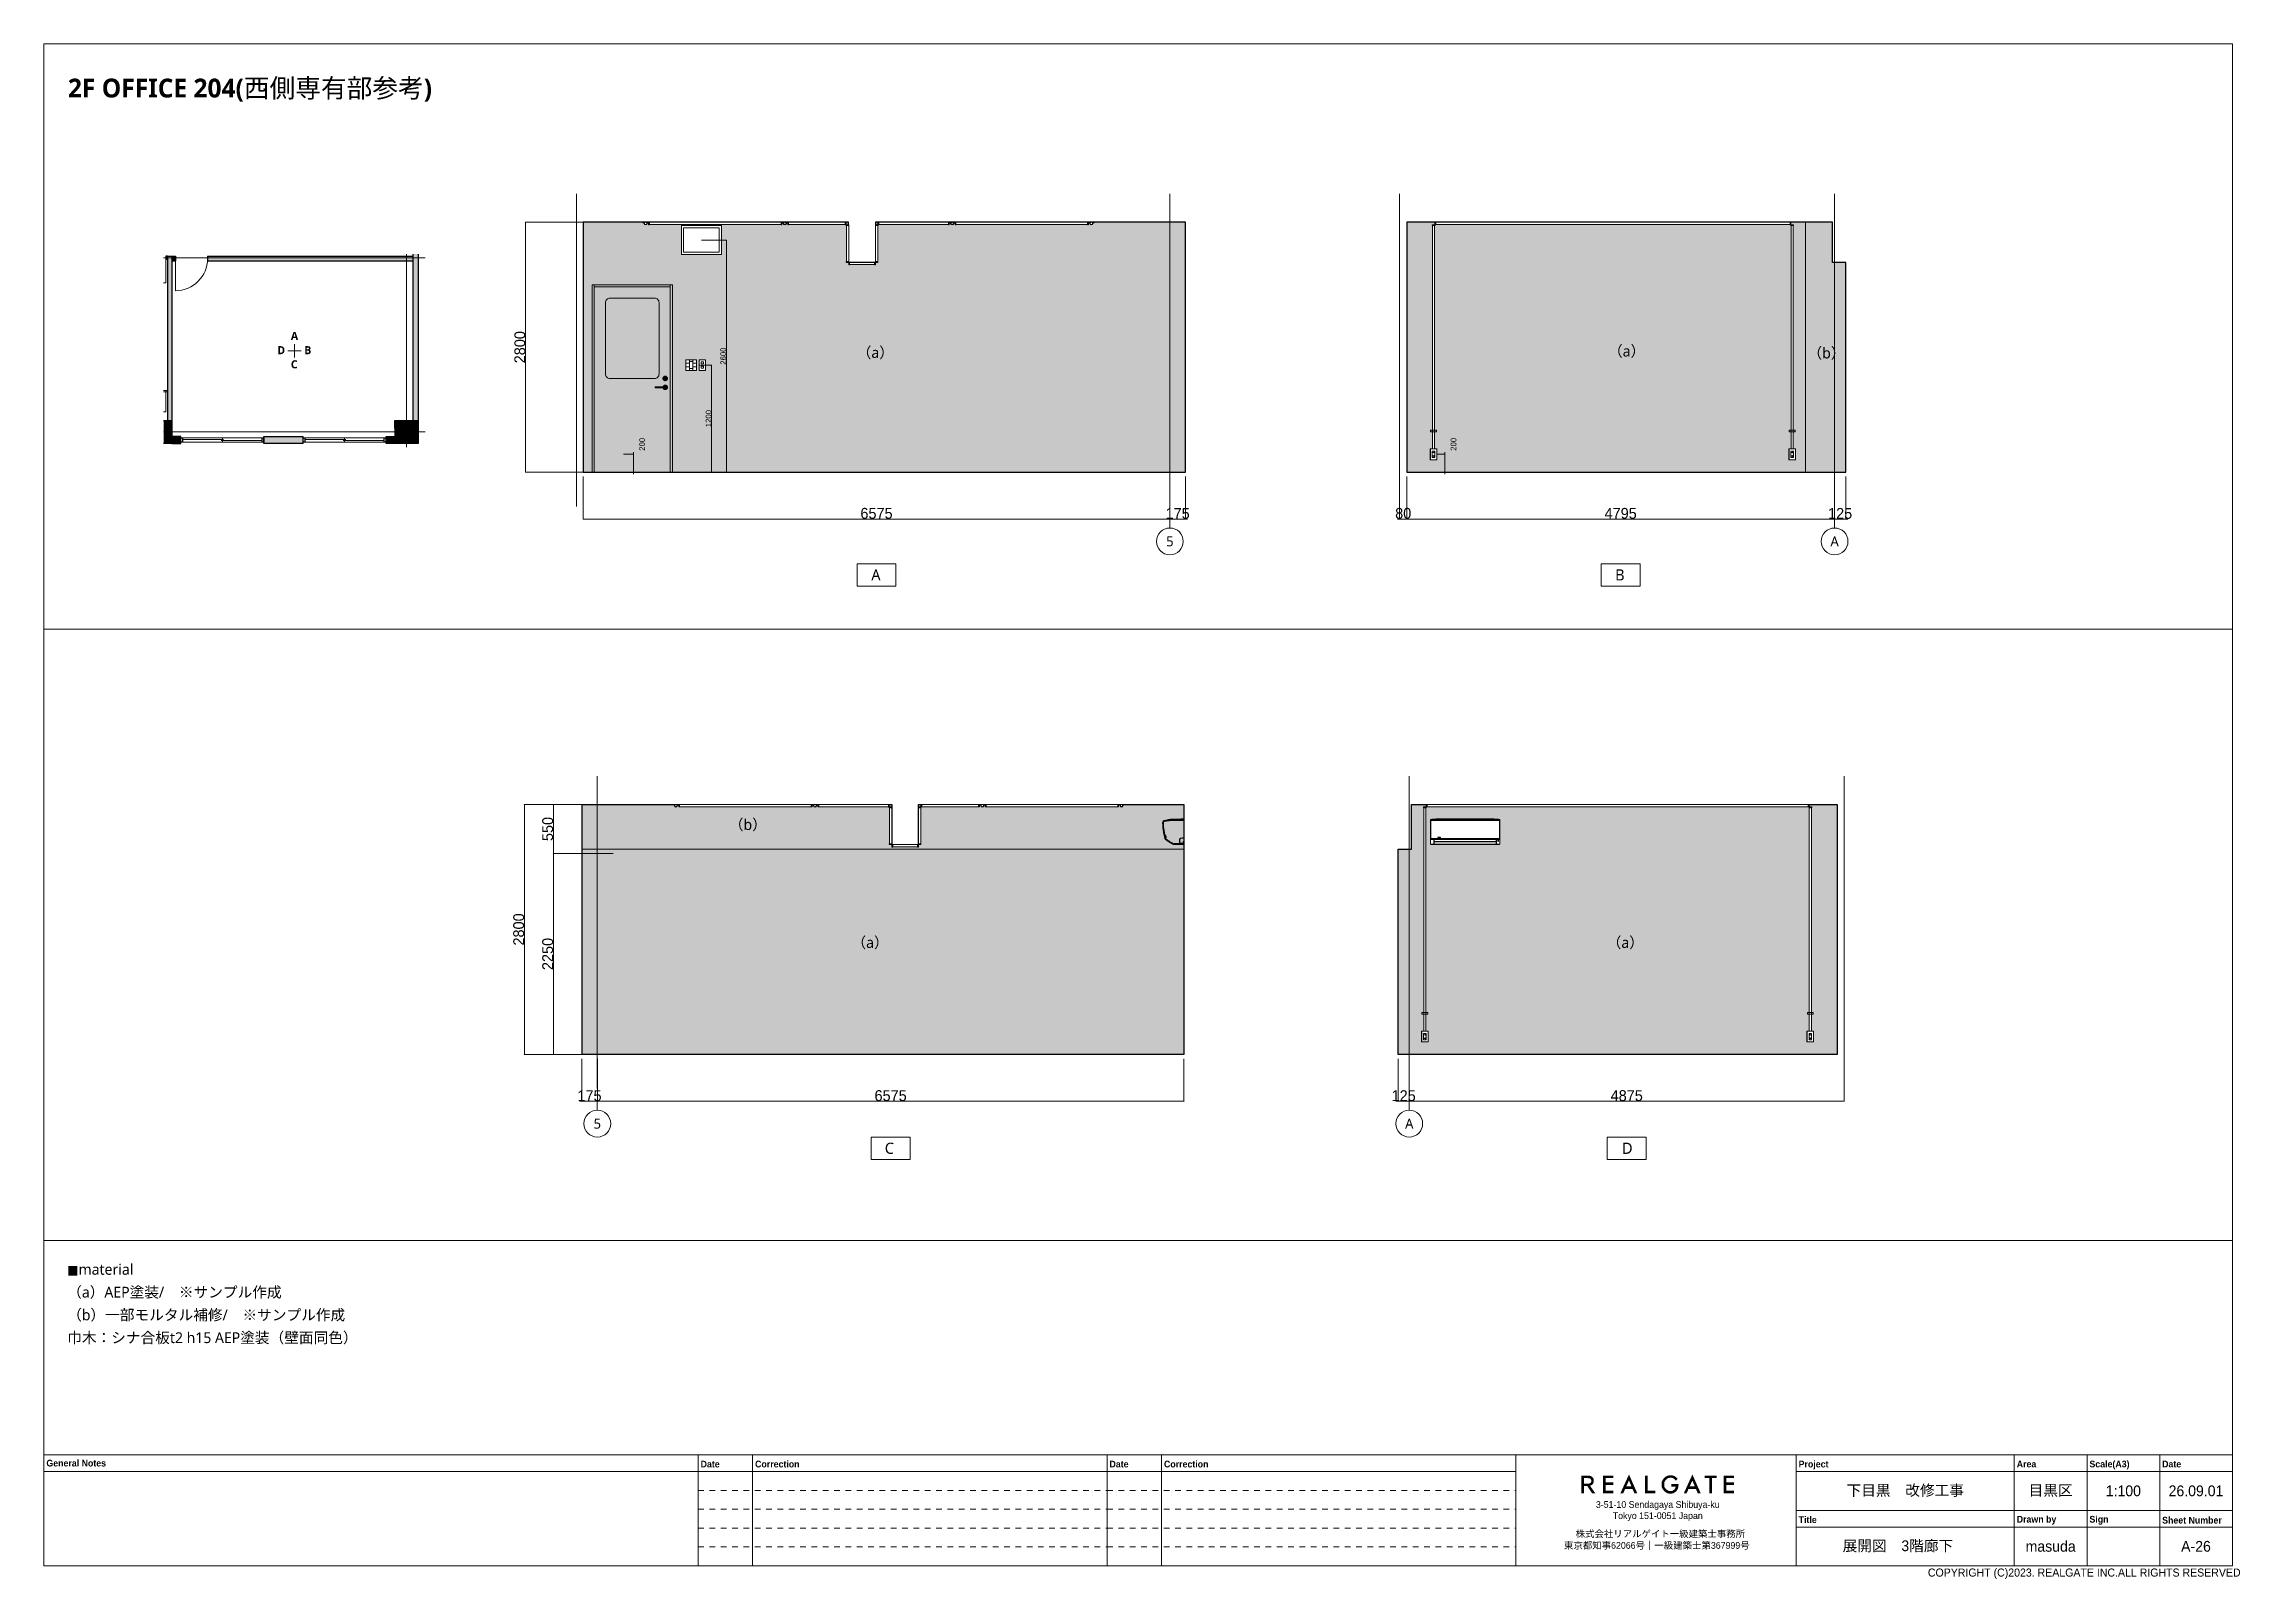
# Paper-space layout 'A-26' of a CAD drawing. Header units: millimetres. Extents: x -204 to 206, y -144 to 143.
# The model-space entities are those that its viewports show. They can reach past a viewport. Long polylines and large blocks are cut down to what shows.
import ezdxf

# ---------------------------------------------------------------- set-up
doc = ezdxf.new("R2010")
doc.units = ezdxf.units.MM
doc.header["$PDMODE"] = 1
doc.header["$PDSIZE"] = -2
doc.linetypes.add('ラインタイプ-6', pattern=[5.291531, 3.175, -1.058062, 0.352704, -0.705764])
doc.linetypes.add('短破線', pattern=[2.116125, 1.058062, -1.058062])
for name, color, linetype, lineweight in [('00_一般', 7, 'Continuous', 5), ('07_文字・記号', 7, 'Continuous', 9), ('_塗（壁） (2D)', 7, 'Continuous', 5), ('_平面図(既存部) (2D)', 7, 'Continuous', 5), ('_平面図（新設） (2D)', 7, 'Continuous', 5), ('一般', 7, 'Continuous', 5), ('寸法', 7, 'Continuous', 5)]:
    doc.layers.add(name, color=color, linetype=linetype, lineweight=lineweight)
for name, color, linetype, lineweight, true_color in [('02_0.25', 1, 'Continuous', 25, 0xff0000), ('03_0.15', 7, 'Continuous', 15, 0x990099), ('04_0.10', 7, 'Continuous', 9, 0x0099ff), ('06一点鎖線', 7, 'ラインタイプ-6', 9, 0x9999ff), ('08_ハッチ・色', 7, 'Continuous', 5, 0x888888)]:
    doc.layers.add(name, color=color, linetype=linetype, lineweight=lineweight, true_color=true_color)
doc.styles.add('Hiragino Kaku Gothic Pro W3', font='', dxfattribs={"bigfont": 'Hiragino Kaku Gothic Pro W3'})
doc.styles.add('Hiragino Sans W3', font='', dxfattribs={"bigfont": 'Hiragino Sans W3'})
doc.styles.add('Yu Gothic UI', font='Yu Gothic UI.ttf')
doc.styles.add('Yu Gothic UI Semilight', font='Yu Gothic UI Semilight.ttf')
doc.styles.add('Yu Gothic UI Semilight (bold)', font='')
doc.styles.add('ＭＳ Ｐゴシック', font='MS PGothic.ttf')
doc.styles.add('ＭＳ Ｐゴシック (bold)', font='')
doc.styles.get('Hiragino Kaku Gothic Pro W3').set_extended_font_data('Hiragino Kaku Gothic Pro W3')
doc.styles.get('Hiragino Sans W3').set_extended_font_data('Hiragino Sans W3')
doc.styles.get('Yu Gothic UI Semilight (bold)').set_extended_font_data('Yu Gothic UI Semilight', bold=True)
doc.styles.get('ＭＳ Ｐゴシック (bold)').set_extended_font_data('ＭＳ Ｐゴシック', bold=True)
doc.dimstyles.new('建具表寸法', dxfattribs={"dimtxt": 161.781684, "dimasz": 0.199988, "dimexe": 0, "dimexo": 0.3, "dimgap": 0.005, "dimtad": 1, "dimdsep": 46, "dimtxsty": 'Hiragino Sans W3', "dimblk": 'DOT', "dimblk1": 'DOT', "dimblk2": 'DOT', "dimcen": 0, "dimazin": 0, "dimtfac": 1, "dimtix": 1, "dimtmove": 0, "dimatfit": 0, "dimldrblk": 'VW_FILLEDARROW', "dimfxl": 1, "dimfrac": 2, "dimtolj": 1, "dimarcsym": 0})

psp = doc.layouts.new('A-26')

# ---------------------------------------------------------------- texts
at = {"layer": '00_一般', "char_height": 2.01, "attachment_point": 5, "line_spacing_factor": 0.99804, "style": 'ＭＳ Ｐゴシック'}
for s, insert in [('展開図\u30003階廊下\u3000', (143.29, -137.64)), ('A-26', (197.6, -137.64))]:
    psp.add_mtext(s, dxfattribs=dict(at, insert=insert))
at = {"layer": '07_文字・記号', "attachment_point": 1}
for s, insert, char_height, line_spacing_factor, style in [('（a）', (-52.57, 86.26), 2.01, 1.006145, 'Yu Gothic UI'), ('（a）', (87.77, 86.53), 2.01, 1.006145, 'Yu Gothic UI'), ('（b）', (125.03, 86.17), 2.01, 1.006145, 'Yu Gothic UI'), ('A', (-49.85, 44.79), 2.09, 1.004806, 'Yu Gothic UI Semilight'), ('B', (89.09, 44.79), 2.09, 1.004806, 'Yu Gothic UI Semilight')]:
    psp.add_mtext(s, dxfattribs=dict(at, insert=insert, char_height=char_height, line_spacing_factor=line_spacing_factor, style=style))

msp = doc.modelspace()

# ---------------------------------------------------------------- blocks, each defined once
blk = doc.blocks.new('グループ-1385')
at = {"color": 255, "linetype": 'Continuous'}
blk.add_wipeout([(180.47, -125.61), (187.58, -125.61), (187.58, -128.94), (180.47, -128.94)], dxfattribs=at).dxf.layer = '02_0.25'
at = {"layer": '一般', "insert": (184.03, -127.28), "char_height": 2.01, "attachment_point": 5, "line_spacing_factor": 0.99804, "style": 'ＭＳ Ｐゴシック'}
blk.add_mtext('1:125', dxfattribs=at)
blk = doc.blocks.new('グループ-3')
at = {"layer": '一般', "linetype": 'Continuous', "lineweight": 0, "true_color": 0x221814}
h = blk.add_hatch(color=250, dxfattribs=at)
h.paths.add_polyline_path([(84.4, -126.31), (84.44, -126.31), (84.5, -126.28), (84.57, -126.26), (84.63, -126.23), (84.69, -126.19), (84.74, -126.16), (84.8, -126.12), (84.85, -126.07), (84.89, -126.02), (84.92, -125.99), (84.94, -125.96), (84.98, -125.9), (85.01, -125.85), (85.04, -125.79), (85.06, -125.74), (85.08, -125.7), (85.09, -125.65), (85.1, -125.61), (85.11, -125.57), (85.11, -125.53), (85.11, -125.49), (85.11, -125.46), (85.11, -125.42), (85.12, -125.39), (85.12, -125.36), (85.11, -125.34), (85.11, -125.31), (85.11, -125.29), (85.11, -125.26), (85.1, -125.23), (85.1, -125.2), (85.09, -125.17), (85.09, -125.13), (85.08, -125.1), (85.07, -125.06), (85.06, -125.02), (85.04, -124.98), (85.02, -124.93), (84.99, -124.89), (84.96, -124.84), (84.92, -124.79), (84.88, -124.75), (84.83, -124.69), (84.8, -124.67), (84.78, -124.65), (84.72, -124.61), (84.66, -124.57), (84.6, -124.54), (84.54, -124.51), (84.48, -124.49), (84.43, -124.47), (84.37, -124.46), (84.31, -124.45), (84.26, -124.45), (84.21, -124.44), (84.16, -124.44), (84.12, -124.43), (84.08, -124.43), (84.04, -124.43), (84.01, -124.43), (83.98, -124.42), (83.95, -124.42), (83.93, -124.42), (83.91, -124.42), (83.89, -124.42), (83.88, -124.42), (83.87, -124.42), (83.87, -124.42), (83.86, -124.42), (83.86, -124.42), (83.86, -124.42), (83.86, -124.42), (83.86, -124.42), (83.85, -124.42), (83.84, -124.42), (83.84, -124.42), (83.83, -124.42), (83.82, -124.42), (83.81, -124.42), (83.79, -124.42), (83.78, -124.42), (83.76, -124.42), (83.75, -124.42), (83.73, -124.42), (83.71, -124.42), (83.68, -124.42), (83.66, -124.42), (83.64, -124.42), (83.61, -124.42), (83.59, -124.42), (83.56, -124.42), (83.54, -124.42), (83.51, -124.42), (83.28, -124.42), (82.8, -124.42), (82.8, -127.72), (83.29, -127.72), (83.29, -126.37), (83.88, -126.37), (84.8, -127.72), (85.4, -127.72)])
h.paths.add_polyline_path([(83.29, -125.94), (83.29, -124.89), (83.96, -124.89), (84.05, -124.89), (84.12, -124.9), (84.19, -124.91), (84.26, -124.92), (84.32, -124.94), (84.38, -124.96), (84.43, -124.99), (84.47, -125.02), (84.51, -125.05), (84.54, -125.09), (84.57, -125.13), (84.6, -125.18), (84.62, -125.23), (84.63, -125.28), (84.64, -125.34), (84.64, -125.4), (84.64, -125.47), (84.63, -125.53), (84.62, -125.58), (84.6, -125.63), (84.57, -125.68), (84.54, -125.73), (84.51, -125.77), (84.47, -125.8), (84.42, -125.83), (84.37, -125.86), (84.31, -125.88), (84.25, -125.9), (84.18, -125.92), (84.11, -125.93), (84.03, -125.93), (83.94, -125.94)])
for points in [[(88.78, -124.89), (87.32, -124.89), (87.32, -125.68), (88.74, -125.68), (88.74, -126.15), (87.32, -126.15), (87.32, -127.25), (88.78, -127.25), (88.78, -127.72), (86.83, -127.72), (86.83, -124.42), (88.78, -124.42)], [(95.16, -124.42), (95.16, -127.25), (96.6, -127.25), (96.6, -127.72), (94.67, -127.72), (94.67, -124.42)], [(99.6, -126), (100.94, -126), (100.94, -126.01), (100.94, -126.02), (100.94, -126.03), (100.94, -126.04), (100.94, -126.04), (100.94, -126.05), (100.94, -126.06), (100.94, -126.07), (100.94, -126.08), (100.94, -126.09), (100.94, -126.09), (100.94, -126.1), (100.94, -126.1), (100.94, -126.1), (100.94, -126.1), (100.94, -126.1), (100.94, -126.1), (100.94, -126.1), (100.94, -126.11), (100.94, -126.13), (100.94, -126.15), (100.94, -126.17), (100.93, -126.19), (100.93, -126.23), (100.93, -126.26), (100.93, -126.29), (100.93, -126.32), (100.93, -126.35), (100.92, -126.38), (100.92, -126.41), (100.92, -126.44), (100.92, -126.47), (100.91, -126.49), (100.91, -126.52), (100.9, -126.55), (100.9, -126.58), (100.89, -126.61), (100.88, -126.65), (100.87, -126.68), (100.86, -126.72), (100.85, -126.77), (100.84, -126.81), (100.81, -126.87), (100.79, -126.92), (100.76, -126.97), (100.73, -127.03), (100.7, -127.08), (100.67, -127.13), (100.64, -127.18), (100.6, -127.23), (100.57, -127.27), (100.53, -127.31), (100.42, -127.41), (100.32, -127.5), (100.22, -127.58), (100.12, -127.64), (100.03, -127.69), (99.94, -127.73), (99.85, -127.75), (99.76, -127.76), (99.67, -127.77), (99.59, -127.77), (99.5, -127.77), (99.42, -127.78), (99.34, -127.77), (99.25, -127.77), (99.17, -127.77), (99.09, -127.76), (99, -127.75), (98.91, -127.73), (98.82, -127.69), (98.72, -127.64), (98.62, -127.58), (98.52, -127.51), (98.41, -127.42), (98.29, -127.32), (98.25, -127.28), (98.21, -127.24), (98.12, -127.12), (98.03, -127.01), (97.96, -126.9), (97.9, -126.8), (97.86, -126.7), (97.82, -126.6), (97.8, -126.51), (97.79, -126.42), (97.78, -126.34), (97.78, -126.25), (97.78, -126.16), (97.78, -126.08), (97.78, -125.99), (97.78, -125.9), (97.78, -125.81), (97.79, -125.73), (97.8, -125.64), (97.82, -125.54), (97.86, -125.45), (97.91, -125.34), (97.97, -125.24), (98.04, -125.13), (98.12, -125.02), (98.22, -124.9), (98.26, -124.86), (98.3, -124.82), (98.4, -124.74), (98.49, -124.66), (98.58, -124.6), (98.66, -124.55), (98.74, -124.5), (98.82, -124.47), (98.89, -124.44), (98.96, -124.42), (99.02, -124.41), (99.09, -124.4), (99.14, -124.39), (99.2, -124.38), (99.25, -124.37), (99.29, -124.37), (99.33, -124.36), (99.37, -124.36), (99.4, -124.36), (99.43, -124.36), (99.46, -124.36), (99.49, -124.36), (99.52, -124.36), (99.54, -124.36), (99.56, -124.36), (99.58, -124.36), (99.6, -124.36), (99.62, -124.36), (99.64, -124.37), (99.66, -124.37), (99.69, -124.37), (99.72, -124.38), (99.75, -124.38), (99.78, -124.39), (99.82, -124.39), (99.86, -124.4), (99.9, -124.41), (99.94, -124.43), (99.98, -124.44), (100.03, -124.46), (100.08, -124.47), (100.13, -124.5), (100.17, -124.52), (100.21, -124.53), (100.26, -124.56), (100.31, -124.59), (100.35, -124.62), (100.39, -124.65), (100.43, -124.67), (100.46, -124.7), (100.49, -124.73), (100.52, -124.75), (100.55, -124.78), (100.58, -124.8), (100.6, -124.83), (100.63, -124.85), (100.65, -124.87), (100.67, -124.9), (100.7, -124.92), (100.72, -124.94), (100.74, -124.96), (100.76, -124.98), (100.77, -125), (100.78, -125.01), (100.79, -125.02), (100.79, -125.03), (100.79, -125.03), (100.79, -125.03), (100.79, -125.03), (100.79, -125.03), (100.78, -125.04), (100.78, -125.04), (100.78, -125.04), (100.77, -125.04), (100.77, -125.05), (100.76, -125.05), (100.76, -125.06), (100.75, -125.07), (100.74, -125.07), (100.74, -125.08), (100.73, -125.09), (100.72, -125.1), (100.71, -125.11), (100.69, -125.12), (100.68, -125.13), (100.67, -125.15), (100.66, -125.16), (100.64, -125.17), (100.63, -125.18), (100.62, -125.2), (100.6, -125.21), (100.59, -125.22), (100.58, -125.23), (100.57, -125.25), (100.55, -125.26), (100.54, -125.27), (100.53, -125.28), (100.52, -125.29), (100.52, -125.3), (100.51, -125.3), (100.5, -125.31), (100.49, -125.32), (100.49, -125.32), (100.48, -125.33), (100.48, -125.33), (100.47, -125.34), (100.47, -125.34), (100.46, -125.34), (100.46, -125.35), (100.46, -125.35), (100.45, -125.35), (100.45, -125.36), (100.45, -125.36), (100.45, -125.36), (100.45, -125.37), (100.45, -125.37), (100.45, -125.37), (100.45, -125.37), (100.44, -125.37), (100.43, -125.36), (100.42, -125.34), (100.41, -125.33), (100.4, -125.31), (100.38, -125.29), (100.36, -125.26), (100.34, -125.24), (100.32, -125.22), (100.3, -125.2), (100.29, -125.18), (100.27, -125.16), (100.25, -125.14), (100.23, -125.13), (100.21, -125.11), (100.19, -125.09), (100.17, -125.07), (100.14, -125.05), (100.11, -125.03), (100.08, -125.01), (100.04, -124.98), (100, -124.96), (99.96, -124.93), (99.92, -124.91), (99.88, -124.89), (99.84, -124.87), (99.79, -124.86), (99.75, -124.85), (99.7, -124.84), (99.65, -124.84), (99.6, -124.83), (99.55, -124.83), (99.5, -124.83), (99.45, -124.83), (99.39, -124.83), (99.33, -124.83), (99.28, -124.84), (99.22, -124.84), (99.15, -124.85), (99.09, -124.87), (99.02, -124.89), (98.95, -124.93), (98.88, -124.97), (98.8, -125.02), (98.72, -125.08), (98.64, -125.15), (98.61, -125.19), (98.57, -125.22), (98.51, -125.3), (98.45, -125.38), (98.4, -125.46), (98.36, -125.54), (98.32, -125.61), (98.3, -125.68), (98.28, -125.75), (98.27, -125.82), (98.27, -125.88), (98.27, -125.95), (98.27, -126.01), (98.27, -126.08), (98.27, -126.14), (98.27, -126.21), (98.27, -126.28), (98.28, -126.34), (98.29, -126.41), (98.3, -126.48), (98.33, -126.55), (98.37, -126.63), (98.42, -126.7), (98.47, -126.78), (98.54, -126.86), (98.61, -126.95), (98.65, -126.98), (98.69, -127.02), (98.77, -127.08), (98.84, -127.14), (98.92, -127.18), (98.99, -127.22), (99.05, -127.25), (99.12, -127.28), (99.18, -127.29), (99.23, -127.3), (99.29, -127.31), (99.34, -127.31), (99.39, -127.31), (99.44, -127.31), (99.49, -127.31), (99.53, -127.31), (99.58, -127.31), (99.62, -127.3), (99.66, -127.3), (99.71, -127.28), (99.76, -127.27), (99.81, -127.24), (99.87, -127.22), (99.92, -127.18), (99.98, -127.14), (100.05, -127.1), (100.08, -127.07), (100.12, -127.04), (100.16, -127), (100.19, -126.96), (100.22, -126.92), (100.25, -126.88), (100.28, -126.85), (100.3, -126.82), (100.31, -126.79), (100.33, -126.76), (100.34, -126.73), (100.35, -126.7), (100.36, -126.68), (100.37, -126.65), (100.38, -126.63), (100.38, -126.6), (100.39, -126.58), (100.39, -126.56), (100.4, -126.53), (100.4, -126.51), (100.41, -126.5), (100.41, -126.49), (100.41, -126.48), (100.41, -126.47), (100.41, -126.47), (100.4, -126.47), (100.4, -126.47), (100.4, -126.47), (100.39, -126.47), (100.39, -126.47), (100.38, -126.47), (100.37, -126.47), (100.37, -126.47), (100.36, -126.47), (100.35, -126.47), (100.34, -126.47), (100.33, -126.47), (100.31, -126.47), (100.3, -126.47), (100.28, -126.47), (100.26, -126.47), (100.24, -126.47), (100.22, -126.47), (100.2, -126.47), (100.17, -126.47), (100.15, -126.47), (100.13, -126.47), (100.1, -126.47), (100.08, -126.47), (100.05, -126.47), (100.03, -126.47), (100, -126.47), (99.98, -126.47), (99.95, -126.47), (99.93, -126.47), (99.9, -126.47), (99.88, -126.47), (99.85, -126.47), (99.83, -126.47), (99.81, -126.47), (99.78, -126.47), (99.76, -126.47), (99.74, -126.47), (99.72, -126.47), (99.71, -126.47), (99.69, -126.47), (99.67, -126.47), (99.66, -126.47), (99.64, -126.47), (99.63, -126.47), (99.62, -126.47), (99.61, -126.47), (99.6, -126.47), (99.6, -126.47)], [(107.19, -124.89), (107.19, -127.72), (106.7, -127.72), (106.7, -124.89), (105.8, -124.89), (105.8, -124.42), (108.09, -124.42), (108.09, -124.89)], [(111.32, -124.89), (109.86, -124.89), (109.86, -125.68), (111.28, -125.68), (111.28, -126.15), (109.86, -126.15), (109.86, -127.25), (111.32, -127.25), (111.32, -127.72), (109.37, -127.72), (109.37, -124.42), (111.32, -124.42)]]:
    blk.add_hatch(color=250, dxfattribs=at).paths.add_polyline_path(points)
h = blk.add_hatch(color=250, dxfattribs=at)
h.paths.add_polyline_path([(92.36, -126.92), (92.7, -127.72), (93.23, -127.72), (91.69, -124.21), (90.08, -127.72), (90.61, -127.72), (90.97, -126.92)])
h.paths.add_polyline_path([(92.16, -126.45), (91.17, -126.45), (91.68, -125.33)])
h = blk.add_hatch(color=250, dxfattribs=at)
h.paths.add_polyline_path([(104.2, -126.92), (104.54, -127.72), (105.08, -127.72), (103.53, -124.21), (101.93, -127.72), (102.45, -127.72), (102.81, -126.92)])
h.paths.add_polyline_path([(104, -126.45), (103.02, -126.45), (103.52, -125.33)])
blk = doc.blocks.new('グループ-4')
at = {"layer": '一般'}
blk.add_blockref('グループ-3', (0, 0), dxfattribs=at)
at = {"layer": '一般', "color": 7, "transparency": 33554687, "char_height": 1.2563, "line_spacing_factor": 0.99804, "style": 'ＭＳ Ｐゴシック'}
for s, insert, attachment_point in [('3-51-10 Sendagaya Shibuya-ku\\PTokyo 151-0051 Japan', (97.06, -131.05), 5), ('株式会社リアルゲイト一級建築士事務所', (81.72, -134.66), 1), ('東京都知事62066号｜一級建築士第367999号', (79.55, -136.83), 1)]:
    blk.add_mtext(s, dxfattribs=dict(at, insert=insert, attachment_point=attachment_point))
blk = doc.blocks.new('(横)図面枠')
at = {"layer": '一般', "color": 7, "linetype": 'Continuous', "lineweight": 5, "transparency": 33554687}
blk.add_line((-204.39, -120.54), (70.56, -120.54), dxfattribs=at)
at = {"layer": '一般', "color": 7, "linetype": 'Continuous', "lineweight": 13, "transparency": 33554687}
for p, q in [((-82.19, -120.54), (-82.19, -141.27)), ((-72.01, -120.54), (-72.01, -141.27)), ((-5.81, -120.54), (-5.81, -141.27)), ((4.37, -120.54), (4.37, -141.27)), ((70.56, -141.27), (70.56, -120.54)), ((122.92, -141.27), (122.92, -120.54)), ((163.66, -141.27), (163.66, -120.54)), ((177.24, -141.27), (177.24, -120.54)), ((190.82, -141.27), (190.82, -120.54)), ((-204.39, -123.65), (70.56, -123.65)), ((122.92, -123.65), (204.39, -123.65)), ((122.92, -130.91), (204.39, -130.91)), ((122.92, -134.02), (204.39, -134.02))]:
    blk.add_line(p, q, dxfattribs=at)
at = {"layer": '一般', "color": 7, "linetype": '短破線', "lineweight": 13, "transparency": 33554687}
for p, q in [((-82.19, -127.18), (-5.81, -127.18)), ((-82.19, -130.7), (-5.81, -130.7)), ((-5.81, -127.18), (70.56, -127.18)), ((-5.81, -130.7), (70.56, -130.7)), ((-82.19, -134.22), (-5.81, -134.22)), ((-5.81, -134.22), (70.56, -134.22)), ((-82.19, -137.75), (-5.81, -137.75)), ((-5.81, -137.75), (70.56, -137.75))]:
    blk.add_line(p, q, dxfattribs=at)
at = {"layer": '一般', "linetype": 'Continuous', "lineweight": 13, "flags": 128}
for points in [[(-204.39, 142.88), (204.39, 142.88), (204.39, -141.27), (-204.39, -141.27)], [(-204.39, -120.54), (204.39, -120.54), (204.39, -141.27), (-204.39, -141.27)]]:
    blk.add_lwpolyline(points, close=True, dxfattribs=at)
at = {"layer": '一般', "color": 7, "linetype": 'Continuous', "lineweight": 5, "transparency": 33554687}
for p in [(143.29, -127.28), (170.45, -127.28), (184.03, -127.28), (197.6, -127.28), (143.29, -137.64), (170.45, -137.64), (184.03, -137.64), (197.6, -137.64)]:
    blk.add_point(p, dxfattribs=at)
at = {"layer": '一般', "color": 7, "transparency": 33554687}
blk.add_blockref('グループ-4', (0, 0), dxfattribs=at)
at = {"layer": '一般', "color": 7, "transparency": 33554687, "line_spacing_factor": 1.014956, "style": 'ＭＳ Ｐゴシック (bold)'}
for s, insert, char_height, attachment_point in [(' General Notes', (-204.39, -122.1), 1.2563, 4), (' Date', (-82.19, -121.64), 1.256, 1), (' Correction', (-72.01, -121.64), 1.2563, 1), (' Date', (-5.81, -121.64), 1.256, 1), (' Correction', (4.37, -121.64), 1.2563, 1), (' Project', (122.92, -121.64), 1.256, 1), (' Area', (163.66, -121.63), 1.256, 1), (' Scale(A3)', (177.24, -121.63), 1.256, 1), (' Date', (190.82, -121.63), 1.256, 1), (' Title', (122.92, -132.03), 1.256, 1), (' Drawn by', (163.66, -131.94), 1.256, 1), (' Sign', (177.24, -131.94), 1.256, 1), (' Sheet Number', (190.82, -132.12), 1.2563, 1)]:
    blk.add_mtext(s, dxfattribs=dict(at, insert=insert, char_height=char_height, attachment_point=attachment_point))
at = {"layer": '一般', "line_spacing_factor": 0.99804, "style": 'ＭＳ Ｐゴシック'}
for s, insert, char_height, attachment_point in [('下目黒\u3000改修工事', (143.29, -127.28), 2.01, 5), ('目黒区', (170.45, -127.28), 2.01, 5), ('1:125', (184.03, -127.28), 2.01, 5), ('25.07.01', (197.6, -127.28), 2.01, 5), ('masuda', (170.45, -137.64), 2.01, 5), ('COPYRIGHT (C)2023. REALGATE INC.ALL RIGHTS RESERVED', (147.52, -141.77), 1.5076, 1)]:
    blk.add_mtext(s, dxfattribs=dict(at, insert=insert, char_height=char_height, attachment_point=attachment_point))
at = {"color": 255, "linetype": 'Continuous', "lineweight": 13}
blk.add_wipeout([(192.08, -128.94), (203.12, -128.94), (203.12, -125.61), (192.08, -125.61)], dxfattribs=at).dxf.layer = '一般'
at = {"layer": '一般', "insert": (197.6, -127.28), "char_height": 2.01, "attachment_point": 5, "line_spacing_factor": 0.99804, "style": 'ＭＳ Ｐゴシック'}
blk.add_mtext('26.09.01', dxfattribs=at)
blk = doc.blocks.new('グループ-1386')
at = {"layer": '一般', "color": 7}
for p, q in [((-157.6, 86.84), (-157.6, 84.36)), ((-158.84, 85.6), (-156.36, 85.6))]:
    blk.add_line(p, q, dxfattribs=at)
at = {"layer": '一般', "color": 7, "transparency": 33554687, "char_height": 1.51, "attachment_point": 1, "line_spacing_factor": 1.014956, "style": 'Yu Gothic UI Semilight (bold)'}
for s, insert in [('D', (-160.8, 86.46)), ('A', (-158.27, 89.11)), ('B', (-155.77, 86.46)), ('C', (-158.27, 83.82))]:
    blk.add_mtext(s, dxfattribs=dict(at, insert=insert))
blk = doc.blocks.new('塗（壁） (2D)')
at = {"layer": '02_0.25', "linetype": 'Continuous', "lineweight": 0, "true_color": 0xaaaaaa}
for points in [[(-99805, 57174), (-99955, 57174), (-99955, 61974), (-99805, 61974)], [(-106830, 61769), (-106705, 61769), (-106705, 57174), (-106830, 57174)], [(-107355, 57174), (-106705, 57174), (-106705, 56524), (-107355, 56524)], [(-100455, 57174), (-99805, 57174), (-99805, 56524), (-100455, 56524)], [(-106705, 56524), (-106705, 56724), (-106455, 56724), (-106455, 56524)], [(-104130, 56524), (-104130, 56724), (-103030, 56724), (-103030, 56524)], [(-100705, 56524), (-100705, 56724), (-100455, 56724), (-100455, 56524)]]:
    blk.add_hatch(color=253, dxfattribs=at).paths.add_polyline_path(points)
at = {"layer": '08_ハッチ・色', "linetype": 'Continuous', "lineweight": 0}
for points in [[(-106705, 61644), (-106705, 61769), (-106605, 61769), (-106605, 61644)], [(-105705, 61644), (-105705, 61769), (-99955, 61769), (-99955, 61644)]]:
    blk.add_hatch(color=120, dxfattribs=at).paths.add_polyline_path(points)
at = {"layer": '02_0.25', "flags": 128}
for points in [[(-107355, 57174), (-106705, 57174), (-106705, 56524), (-107355, 56524)], [(-100455, 57174), (-99805, 57174), (-99805, 56524), (-100455, 56524)]]:
    blk.add_lwpolyline(points, close=True, dxfattribs=at)
at = {"layer": '08_ハッチ・色', "color": 141}
blk.add_solid([(-106880, 61679), (-106830, 61679), (-106880, 61769), (-106830, 61769)], dxfattribs=at)
blk = doc.blocks.new('グループ-31')
at = {"layer": '02_0.25', "flags": 128}
for points in [[(-1162, 60), (-1113, 60), (-1113, -60), (-1162, -60)], [(1113, 60), (1162, 60), (1162, -60), (1113, -60)]]:
    blk.add_lwpolyline(points, close=True, dxfattribs=at)
at = {"layer": '03_0.15'}
for p, q in [((-1113, 15), (37, 15)), ((0, -60), (0, 60)), ((-37, -15), (1113, -15))]:
    blk.add_line(p, q, dxfattribs=at)
at = {"layer": '04_0.10'}
for p, q in [((-1113, 60), (1113, 60)), ((-1113, -60), (1113, -60))]:
    blk.add_line(p, q, dxfattribs=at)
blk = doc.blocks.new('シンボル-2')
at = {"layer": '02_0.25', "color": 7}
blk.add_blockref('グループ-31', (0, 0), dxfattribs=at)
blk = doc.blocks.new('平面図(既存部) (2D)')
at = {"layer": '02_0.25'}
for p, q in [((-99955.237, 61973.559), (-99955.237, 57173.559)), ((-99805.237, 61973.559), (-99805.237, 57173.559)), ((-106830.237, 61768.559), (-106830.237, 57173.559)), ((-106830.237, 61768.559), (-106705.237, 61768.559)), ((-106705.237, 61768.559), (-106705.237, 57173.559)), ((-107355.237, 57173.559), (-106830.237, 57173.559)), ((-106705.237, 57173.559), (-106704.851, 56723.559)), ((-100454.851, 56723.559), (-100455.237, 57173.559)), ((-100455.237, 57173.559), (-99955.237, 57173.559)), ((-99805.237, 57173.559), (-99805.237, 56523.559)), ((-106455.237, 56723.559), (-106705.237, 56723.559)), ((-106455.237, 56523.559), (-106455.237, 56723.559)), ((-104130.237, 56523.559), (-104130.237, 56723.559)), ((-104130.237, 56723.559), (-103030.237, 56723.559)), ((-103030.237, 56523.559), (-103030.237, 56723.559)), ((-100705.237, 56523.559), (-100705.237, 56723.559)), ((-100705.237, 56723.559), (-100455.237, 56723.559)), ((-106705.237, 56523.559), (-107354.851, 56523.559)), ((-106705.237, 56523.559), (-106455.237, 56523.559)), ((-103030.237, 56523.559), (-104130.237, 56523.559)), ((-100455.237, 56523.559), (-100705.237, 56523.559)), ((-99805.237, 56523.559), (-100454.851, 56523.559))]:
    blk.add_line(p, q, dxfattribs=at)
at = {"layer": '06一点鎖線'}
for p, q in [((-100130.237, 72935.684), (-100130.237, 54935.684)), ((-96430.237, 61723.559), (-131430.237, 61723.559)), ((-96430.237, 56848.559), (-131430.237, 56848.559))]:
    blk.add_line(p, q, dxfattribs=at)
at = {"layer": '04_0.10', "color": 7}
for p in [(-105292.737, 56623.559), (-101867.737, 56623.559)]:
    blk.add_blockref('シンボル-2', p, dxfattribs=at)
blk = doc.blocks.new('グループ-468')
at = {"layer": '04_0.10'}
blk.add_line((-106605, 60806), (-106605, 61706), dxfattribs=at)
blk.add_arc((-106605, 61706), 900, 270, 0, dxfattribs=at)
blk = doc.blocks.new('_Dot')
at = {"color": 0, "linetype": 'ByBlock', "lineweight": -2}
blk.add_line((-0.5, 0), (-1, 0), dxfattribs=at)
at = {"color": 0, "linetype": 'ByBlock', "const_width": 0.5}
blk.add_lwpolyline([(-0.25, 0, 1), (0.25, 0, 1)], format="xyb", close=True, dxfattribs=at)
blk = doc.blocks.new('*D1035')
at = {"layer": 'Defpoints', "color": 0}
for p in [(-188283, -161107), (-188170, -161107), (-188282, -161307)]:
    blk.add_point(p, dxfattribs=at)
at = {"layer": '寸法', "color": 0, "lineweight": -2}
for p, q in [((-188282, -161107), (-188170, -161107)), ((-188170, -161095), (-188170, -161083)), ((-188170, -161307), (-188170, -161107)), ((-188282, -161307), (-188170, -161307)), ((-188170, -161319), (-188170, -161331))]:
    blk.add_line(p, q, dxfattribs=at)
at = {"layer": '寸法', "color": 0, "lineweight": -2, "xscale": 11.999267578125, "yscale": 11.999267578125, "zscale": 11.999267578125}
for p, rotation in [((-188170, -161107), 270), ((-188170, -161307), 90)]:
    blk.add_blockref('_Dot', p, dxfattribs=dict(at, rotation=rotation))
at = {"layer": '寸法', "color": 0, "insert": (-188073, -160995), "char_height": 64.7, "attachment_point": 5, "rotation": 90, "style": 'Hiragino Kaku Gothic Pro W3'}
blk.add_mtext('\\A1;200', dxfattribs=at)
blk = doc.blocks.new('VW_FILLEDARROW')
at = {"color": 0, "linetype": 'Continuous', "lineweight": 5, "transparency": 16777216, "flags": 128}
blk.add_lwpolyline([(-161.3, 43.2), (0, 0), (-161.3, -43.2)], close=True, dxfattribs=at)
blk = doc.blocks.new('*D1036')
at = {"layer": 'Defpoints', "color": 0}
for p in [(-182158, -161357), (-181983, -161357), (-181983, -161832)]:
    blk.add_point(p, dxfattribs=at)
at = {"layer": '寸法', "color": 0, "lineweight": -2}
for p, q in [((-182158, -161357), (-182158, -161832)), ((-181983, -161357), (-181983, -161832)), ((-182170, -161832), (-182182, -161832)), ((-182158, -161832), (-181983, -161832)), ((-181971, -161832), (-181959, -161832))]:
    blk.add_line(p, q, dxfattribs=at)
at = {"layer": '寸法', "color": 0, "lineweight": -2, "xscale": 11.999267578125, "yscale": 11.999267578125, "zscale": 11.999267578125}
blk.add_blockref('_Dot', (-182158, -161832), dxfattribs=at)
at = {"layer": '寸法', "color": 0, "lineweight": -2, "xscale": 11.999267578125, "yscale": 11.999267578125, "zscale": 11.999267578125, "rotation": 180}
blk.add_blockref('_Dot', (-181983, -161832), dxfattribs=at)
at = {"layer": '寸法', "color": 0, "insert": (-182071, -161770), "char_height": 121.3, "attachment_point": 5, "style": 'Hiragino Kaku Gothic Pro W3'}
blk.add_mtext('\\A1;175', dxfattribs=at)
blk = doc.blocks.new('*D1037')
at = {"layer": 'Defpoints', "color": 0}
for p in [(-188733, -161357), (-182158, -161357), (-182158, -161832)]:
    blk.add_point(p, dxfattribs=at)
at = {"layer": '寸法', "color": 0, "lineweight": -2}
for p, q in [((-188733, -161357), (-188733, -161832)), ((-182158, -161357), (-182158, -161832)), ((-188721, -161832), (-182170, -161832))]:
    blk.add_line(p, q, dxfattribs=at)
at = {"layer": '寸法', "color": 0, "lineweight": -2, "xscale": 11.999267578125, "yscale": 11.999267578125, "zscale": 11.999267578125, "rotation": 180}
blk.add_blockref('_Dot', (-188733, -161832), dxfattribs=at)
at = {"layer": '寸法', "color": 0, "lineweight": -2, "xscale": 11.999267578125, "yscale": 11.999267578125, "zscale": 11.999267578125}
blk.add_blockref('_Dot', (-182158, -161832), dxfattribs=at)
at = {"layer": '寸法', "color": 0, "insert": (-185446, -161769), "char_height": 121.3, "attachment_point": 5, "style": 'Hiragino Kaku Gothic Pro W3'}
blk.add_mtext('\\A1;6575', dxfattribs=at)
blk = doc.blocks.new('*D1038')
at = {"layer": 'Defpoints', "color": 0}
for p in [(-189380, -158507), (-188383, -158507), (-188383, -161307)]:
    blk.add_point(p, dxfattribs=at)
at = {"layer": '寸法', "color": 0, "lineweight": -2}
for p, q in [((-188383, -158507), (-189380, -158507)), ((-189380, -161295), (-189380, -158519)), ((-188383, -161307), (-189380, -161307))]:
    blk.add_line(p, q, dxfattribs=at)
at = {"layer": '寸法', "color": 0, "lineweight": -2, "xscale": 11.999267578125, "yscale": 11.999267578125, "zscale": 11.999267578125}
for p, rotation in [((-189380, -158507), 90), ((-189380, -161307), 270)]:
    blk.add_blockref('_Dot', p, dxfattribs=dict(at, rotation=rotation))
at = {"layer": '寸法', "color": 0, "insert": (-189443, -159907), "char_height": 121.3, "attachment_point": 5, "rotation": 90, "style": 'Hiragino Kaku Gothic Pro W3'}
blk.add_mtext('\\A1;2800', dxfattribs=at)
blk = doc.blocks.new('グループ-576')
at = {"layer": '04_0.10', "linetype": 'Continuous', "lineweight": 0, "true_color": 0xf8f8ef}
blk.add_hatch(color=7, dxfattribs=at).paths.add_polyline_path([(-432, 975), (418, 975), (418, -1100), (-432, -1100)])
at = {"layer": '04_0.10', "linetype": 'Continuous', "lineweight": 0, "true_color": 0xd9e6cf}
h = blk.add_hatch(color=254, dxfattribs=at)
edge = h.paths.add_edge_path()
edge.add_arc((243, 0), 50, 270, 360, ccw=False)
edge.add_line((243, -50), (-257, -50))
edge.add_arc((-257, 0), 50, 180, 270, ccw=False)
edge.add_line((-307, 0), (-307, 800))
edge.add_arc((-257, 800), 50, 90, 180, ccw=False)
edge.add_line((-257, 850), (243, 850))
edge.add_arc((243, 800), 50, 0, 90, ccw=False)
edge.add_line((293, 800), (293, 0))
at = {"layer": '04_0.10', "linetype": 'Continuous', "lineweight": 0}
for points in [[(-389, -28), (-388, -28), (-386, -27), (-385, -26), (-383, -26), (-382, -25), (-380, -25), (-378, -25), (-377, -25), (-375, -25), (-373, -25), (-372, -25), (-370, -26), (-369, -26), (-367, -27), (-366, -28), (-364, -28), (-363, -29), (-361, -30), (-360, -31), (-359, -32), (-358, -33), (-357, -35), (-356, -36), (-355, -38), (-354, -39), (-353, -40), (-353, -42), (-352, -44), (-352, -45), (-352, -47), (-352, -48), (-351, -50), (-352, -52), (-352, -53), (-352, -55), (-352, -56), (-353, -58), (-353, -60), (-354, -61), (-355, -63), (-356, -64), (-357, -65), (-358, -67), (-359, -68), (-360, -69), (-361, -70), (-363, -71), (-364, -72), (-366, -72), (-367, -73), (-369, -74), (-370, -74), (-372, -75), (-373, -75), (-375, -75), (-377, -75), (-378, -75), (-380, -75), (-382, -75), (-383, -74), (-385, -74), (-386, -73), (-388, -72), (-389, -72), (-391, -71), (-392, -70), (-393, -69), (-395, -68), (-396, -67), (-397, -65), (-398, -64), (-399, -63), (-399, -61), (-400, -60), (-401, -58), (-401, -56), (-402, -55), (-402, -53), (-402, -52), (-402, -50), (-402, -48), (-402, -47), (-402, -45), (-401, -44), (-401, -42), (-400, -40), (-399, -39), (-399, -38), (-398, -36), (-397, -35), (-396, -33), (-395, -32), (-393, -31), (-392, -30), (-391, -29)], [(-389, -128), (-388, -128), (-386, -127), (-385, -126), (-383, -126), (-382, -125), (-380, -125), (-378, -125), (-377, -125), (-375, -125), (-373, -125), (-372, -125), (-370, -126), (-369, -126), (-367, -127), (-366, -128), (-364, -128), (-363, -129), (-361, -130), (-360, -131), (-359, -132), (-358, -133), (-357, -135), (-356, -136), (-355, -137), (-354, -139), (-353, -140), (-353, -142), (-352, -144), (-352, -145), (-352, -147), (-352, -148), (-351, -150), (-352, -152), (-352, -153), (-352, -155), (-352, -156), (-353, -158), (-353, -160), (-354, -161), (-355, -162), (-356, -164), (-357, -165), (-358, -167), (-359, -168), (-360, -169), (-361, -170), (-363, -171), (-364, -172), (-366, -172), (-367, -173), (-369, -174), (-370, -174), (-372, -175), (-373, -175), (-375, -175), (-377, -175), (-378, -175), (-380, -175), (-382, -175), (-383, -174), (-385, -174), (-386, -173), (-388, -172), (-389, -172), (-391, -171), (-392, -170), (-393, -169), (-395, -168), (-396, -167), (-397, -165), (-398, -164), (-399, -162), (-399, -161), (-400, -160), (-401, -158), (-401, -156), (-402, -155), (-402, -153), (-402, -152), (-402, -150), (-402, -148), (-402, -147), (-402, -145), (-401, -144), (-401, -142), (-400, -140), (-399, -139), (-399, -137), (-398, -136), (-397, -135), (-396, -133), (-395, -132), (-393, -131), (-392, -130), (-391, -129)]]:
    blk.add_hatch(color=254, dxfattribs=at).paths.add_polyline_path(points)
h = blk.add_hatch(color=254, dxfattribs=at)
edge = h.paths.add_edge_path()
edge.add_arc((-384, -150), 7, 89.322, 270.678, ccw=False)
edge.add_line((-384, -143), (-264, -143))
edge.add_line((-264, -143), (-264, -157))
edge.add_line((-264, -157), (-384, -157))
at = {"layer": '04_0.10', "color": 7, "linetype": 'Continuous', "lineweight": 5, "flags": 128}
blk.add_lwpolyline([(-432, 975), (418, 975), (418, -1100), (-432, -1100)], close=True, dxfattribs=at)
at = {"layer": '04_0.10', "color": 251, "flags": 128}
for points in [[(-432, 975), (418, 975), (418, -1100), (-432, -1100)], [(-379, -38), (-374, -38), (-374, -63), (-379, -63)]]:
    blk.add_lwpolyline(points, close=True, dxfattribs=at)
for points in [[(293, 0, -0.414214), (243, -50), (-257, -50, -0.414214), (-307, 0), (-307, 800, -0.414214), (-257, 850), (243, 850, -0.414214), (293, 800)], [(-384, -157, -1.011905), (-384, -143), (-264, -143), (-264, -157)]]:
    blk.add_lwpolyline(points, format="xyb", close=True, dxfattribs=at)
at = {"layer": '04_0.10', "color": 251}
for points in [[(-389, -28), (-384, -25), (-370, -25), (-358, -32), (-351, -43), (-351, -57), (-358, -68), (-370, -75), (-384, -75), (-395, -68), (-402, -57), (-402, -43), (-395, -32), (-389, -28)], [(-389, -128), (-384, -125), (-370, -125), (-358, -132), (-351, -143), (-351, -157), (-358, -168), (-370, -175), (-384, -175), (-395, -168), (-402, -157), (-402, -143), (-395, -132), (-389, -128)]]:
    blk.add_open_spline(points, degree=2, dxfattribs=at)
blk = doc.blocks.new('グループ-577')
at = {"layer": '04_0.10', "color": 251}
blk.add_blockref('グループ-576', (0, 0), dxfattribs=at)
blk = doc.blocks.new('WD_900×2150_Wood')
at = {"layer": '04_0.10', "linetype": 'Continuous', "lineweight": 0, "true_color": 0xf8f8ef, "transparency": 33554687}
for points in [[(-457, 1000), (-432, 1000), (-432, -1100), (-457, -1100)], [(-432, 1000), (418, 1000), (418, 975), (-432, 975)], [(418, 1000), (443, 1000), (443, -1100), (418, -1100)]]:
    blk.add_hatch(color=7, dxfattribs=at).paths.add_polyline_path(points)
at = {"layer": '04_0.10', "color": 7, "linetype": 'Continuous', "lineweight": 5, "transparency": 33554687, "flags": 128}
for points in [[(-457, 1000), (-432, 1000), (-432, -1100), (-457, -1100)], [(-432, 1000), (418, 1000), (418, 975), (-432, 975)], [(418, 1000), (443, 1000), (443, -1100), (418, -1100)]]:
    blk.add_lwpolyline(points, close=True, dxfattribs=at)
at = {"layer": '04_0.10', "color": 7}
blk.add_blockref('グループ-577', (0, 0), dxfattribs=at)
blk = doc.blocks.new('*D1039')
at = {"layer": 'Defpoints', "color": 0}
for p in [(-179583, -161357), (-179503, -161357), (-179583, -161832)]:
    blk.add_point(p, dxfattribs=at)
at = {"layer": '寸法', "color": 0, "lineweight": -2}
for p, q in [((-179583, -161357), (-179583, -161832)), ((-179503, -161357), (-179503, -161832)), ((-179595, -161832), (-179607, -161832)), ((-179503, -161832), (-179583, -161832)), ((-179491, -161832), (-179479, -161832))]:
    blk.add_line(p, q, dxfattribs=at)
at = {"layer": '寸法', "color": 0, "lineweight": -2, "xscale": 11.999267578125, "yscale": 11.999267578125, "zscale": 11.999267578125}
blk.add_blockref('_Dot', (-179583, -161832), dxfattribs=at)
at = {"layer": '寸法', "color": 0, "lineweight": -2, "xscale": 11.999267578125, "yscale": 11.999267578125, "zscale": 11.999267578125, "rotation": 180}
blk.add_blockref('_Dot', (-179503, -161832), dxfattribs=at)
at = {"layer": '寸法', "color": 0, "insert": (-179543, -161769), "char_height": 121.3, "attachment_point": 5, "style": 'Hiragino Kaku Gothic Pro W3'}
blk.add_mtext('\\A1;80', dxfattribs=at)
blk = doc.blocks.new('*D1040')
at = {"layer": 'Defpoints', "color": 0}
for p in [(-179503, -161357), (-174708, -161357), (-179503, -161832)]:
    blk.add_point(p, dxfattribs=at)
at = {"layer": '寸法', "color": 0, "lineweight": -2}
for p, q in [((-179503, -161357), (-179503, -161832)), ((-174708, -161357), (-174708, -161832)), ((-174720, -161832), (-179491, -161832))]:
    blk.add_line(p, q, dxfattribs=at)
at = {"layer": '寸法', "color": 0, "lineweight": -2, "xscale": 11.999267578125, "yscale": 11.999267578125, "zscale": 11.999267578125, "rotation": 180}
blk.add_blockref('_Dot', (-179503, -161832), dxfattribs=at)
at = {"layer": '寸法', "color": 0, "lineweight": -2, "xscale": 11.999267578125, "yscale": 11.999267578125, "zscale": 11.999267578125}
blk.add_blockref('_Dot', (-174708, -161832), dxfattribs=at)
at = {"layer": '寸法', "color": 0, "insert": (-177106, -161769), "char_height": 121.3, "attachment_point": 5, "style": 'Hiragino Kaku Gothic Pro W3'}
blk.add_mtext('\\A1;4795', dxfattribs=at)
blk = doc.blocks.new('*D1041')
at = {"layer": 'Defpoints', "color": 0}
for p in [(-174708, -161357), (-174583, -161357), (-174708, -161832)]:
    blk.add_point(p, dxfattribs=at)
at = {"layer": '寸法', "color": 0, "lineweight": -2}
for p, q in [((-174708, -161357), (-174708, -161832)), ((-174583, -161357), (-174583, -161832)), ((-174720, -161832), (-174732, -161832)), ((-174583, -161832), (-174708, -161832)), ((-174571, -161832), (-174559, -161832))]:
    blk.add_line(p, q, dxfattribs=at)
at = {"layer": '寸法', "color": 0, "lineweight": -2, "xscale": 11.999267578125, "yscale": 11.999267578125, "zscale": 11.999267578125}
blk.add_blockref('_Dot', (-174708, -161832), dxfattribs=at)
at = {"layer": '寸法', "color": 0, "lineweight": -2, "xscale": 11.999267578125, "yscale": 11.999267578125, "zscale": 11.999267578125, "rotation": 180}
blk.add_blockref('_Dot', (-174583, -161832), dxfattribs=at)
at = {"layer": '寸法', "color": 0, "insert": (-174646, -161770), "char_height": 121.3, "attachment_point": 5, "style": 'Hiragino Kaku Gothic Pro W3'}
blk.add_mtext('\\A1;125', dxfattribs=at)
blk = doc.blocks.new('*D1042')
at = {"layer": 'Defpoints', "color": 0}
for p in [(-171808, -161357), (-171633, -161357), (-171808, -161832)]:
    blk.add_point(p, dxfattribs=at)
at = {"layer": '寸法', "color": 0, "lineweight": -2}
for p, q in [((-171808, -161357), (-171808, -161832)), ((-171633, -161357), (-171633, -161832)), ((-171820, -161832), (-171832, -161832)), ((-171633, -161832), (-171808, -161832)), ((-171621, -161832), (-171609, -161832))]:
    blk.add_line(p, q, dxfattribs=at)
at = {"layer": '寸法', "color": 0, "lineweight": -2, "xscale": 11.999267578125, "yscale": 11.999267578125, "zscale": 11.999267578125}
blk.add_blockref('_Dot', (-171808, -161832), dxfattribs=at)
at = {"layer": '寸法', "color": 0, "lineweight": -2, "xscale": 11.999267578125, "yscale": 11.999267578125, "zscale": 11.999267578125, "rotation": 180}
blk.add_blockref('_Dot', (-171633, -161832), dxfattribs=at)
at = {"layer": '寸法', "color": 0, "insert": (-171721, -161770), "char_height": 121.3, "attachment_point": 5, "style": 'Hiragino Kaku Gothic Pro W3'}
blk.add_mtext('\\A1;175', dxfattribs=at)
blk = doc.blocks.new('*D1043')
at = {"layer": 'Defpoints', "color": 0}
for p in [(-171633, -161357), (-165058, -161357), (-171633, -161832)]:
    blk.add_point(p, dxfattribs=at)
at = {"layer": '寸法', "color": 0, "lineweight": -2}
for p, q in [((-171633, -161357), (-171633, -161832)), ((-165058, -161357), (-165058, -161832)), ((-165070, -161832), (-171621, -161832))]:
    blk.add_line(p, q, dxfattribs=at)
at = {"layer": '寸法', "color": 0, "lineweight": -2, "xscale": 11.999267578125, "yscale": 11.999267578125, "zscale": 11.999267578125, "rotation": 180}
blk.add_blockref('_Dot', (-171633, -161832), dxfattribs=at)
at = {"layer": '寸法', "color": 0, "lineweight": -2, "xscale": 11.999267578125, "yscale": 11.999267578125, "zscale": 11.999267578125}
blk.add_blockref('_Dot', (-165058, -161832), dxfattribs=at)
at = {"layer": '寸法', "color": 0, "insert": (-168346, -161769), "char_height": 121.3, "attachment_point": 5, "style": 'Hiragino Kaku Gothic Pro W3'}
blk.add_mtext('\\A1;6575', dxfattribs=at)
blk = doc.blocks.new('*D1044')
at = {"layer": 'Defpoints', "color": 0}
for p in [(-162658, -161357), (-162533, -161357), (-162658, -161832)]:
    blk.add_point(p, dxfattribs=at)
at = {"layer": '寸法', "color": 0, "lineweight": -2}
for p, q in [((-162658, -161357), (-162658, -161832)), ((-162533, -161357), (-162533, -161832)), ((-162670, -161832), (-162682, -161832)), ((-162533, -161832), (-162658, -161832)), ((-162521, -161832), (-162509, -161832))]:
    blk.add_line(p, q, dxfattribs=at)
at = {"layer": '寸法', "color": 0, "lineweight": -2, "xscale": 11.999267578125, "yscale": 11.999267578125, "zscale": 11.999267578125}
blk.add_blockref('_Dot', (-162658, -161832), dxfattribs=at)
at = {"layer": '寸法', "color": 0, "lineweight": -2, "xscale": 11.999267578125, "yscale": 11.999267578125, "zscale": 11.999267578125, "rotation": 180}
blk.add_blockref('_Dot', (-162533, -161832), dxfattribs=at)
at = {"layer": '寸法', "color": 0, "insert": (-162596, -161770), "char_height": 121.3, "attachment_point": 5, "style": 'Hiragino Kaku Gothic Pro W3'}
blk.add_mtext('\\A1;125', dxfattribs=at)
blk = doc.blocks.new('*D1045')
at = {"layer": 'Defpoints', "color": 0}
for p in [(-162533, -161357), (-157658, -161357), (-162533, -161832)]:
    blk.add_point(p, dxfattribs=at)
at = {"layer": '寸法', "color": 0, "lineweight": -2}
for p, q in [((-162533, -161357), (-162533, -161832)), ((-157658, -161357), (-157658, -161832)), ((-157670, -161832), (-162521, -161832))]:
    blk.add_line(p, q, dxfattribs=at)
at = {"layer": '寸法', "color": 0, "lineweight": -2, "xscale": 11.999267578125, "yscale": 11.999267578125, "zscale": 11.999267578125, "rotation": 180}
blk.add_blockref('_Dot', (-162533, -161832), dxfattribs=at)
at = {"layer": '寸法', "color": 0, "lineweight": -2, "xscale": 11.999267578125, "yscale": 11.999267578125, "zscale": 11.999267578125}
blk.add_blockref('_Dot', (-157658, -161832), dxfattribs=at)
at = {"layer": '寸法', "color": 0, "insert": (-160096, -161769), "char_height": 121.3, "attachment_point": 5, "style": 'Hiragino Kaku Gothic Pro W3'}
blk.add_mtext('\\A1;4875', dxfattribs=at)
blk = doc.blocks.new('BLOCK_2')
at = {"color": 255, "linetype": 'Continuous'}
blk.add_wipeout([(-390, -3), (387, -3), (387, -286), (-390, -286)], dxfattribs=at).dxf.layer = '02_0.25'
at = {"layer": '04_0.10', "color": 251, "lineweight": 5}
for p, q in [((-231, 0), (-231, 0)), ((-231, 0), (-231, 0)), ((-231, 0), (-220, 0)), ((-220, 0), (-186, 0)), ((-220, 0), (-220, 0)), ((-220, 0), (-220, 0)), ((-186, 0), (-186, 0)), ((-185, 0), (-186, 0)), ((-185, 0), (-175, 0)), ((-175, 0), (-175, 0)), ((-175, 0), (-174, 0)), ((77, 0), (77, 0)), ((78, 0), (77, 0)), ((78, 0), (88, 0)), ((88, 0), (89, 0)), ((89, 0), (122, 0)), ((122, 0), (123, 0)), ((123, 0), (134, 0)), ((123, 0), (123, 0)), ((134, 0), (134, 0)), ((134, 0), (134, 0)), ((-390, -15), (-390, -15)), ((-389, -15), (-390, -15)), ((-390, -15), (-390, -15)), ((-390, -16), (-390, -17)), ((-390, -16), (-390, -17)), ((-390, -23), (-390, -17)), ((-390, -17), (-390, -17)), ((-390, -214), (-390, -23)), ((-390, -214), (-390, -215)), ((-390, -214), (-390, -214)), ((-390, -215), (-390, -214)), ((-390, -215), (-390, -215)), ((-390, -217), (-389, -217)), ((-390, -217), (-390, -217)), ((-390, -217), (-390, -252)), ((-389, -15), (-389, -15)), ((-389, -15), (-389, -15)), ((-389, -188), (-389, -202)), ((-389, -188), (-389, -188)), ((-389, -211), (-389, -213)), ((-389, -211), (-389, -211)), ((-389, -216), (-389, -217)), ((-389, -235), (-389, -235)), ((-389, -256), (-389, -235)), ((-387, -8), (-388, -8)), ((-388, -8), (-388, -8)), ((-388, -21), (-387, -23)), ((-388, -26), (-387, -26)), ((-387, -26), (-388, -26)), ((-387, -26), (-388, -27)), ((-388, -26), (-388, -26)), ((-388, -27), (-388, -28)), ((-388, -28), (-387, -28)), ((-387, -29), (-388, -29)), ((-387, -29), (-388, -29)), ((-388, -29), (-387, -30)), ((-388, -29), (-388, -29)), ((-388, -175), (-388, -175)), ((-388, -182), (-388, -182)), ((-388, -182), (-388, -182)), ((-388, -182), (-388, -182)), ((-388, -182), (-388, -182)), ((-388, -182), (-388, -182)), ((-388, -182), (-388, -182)), ((-388, -182), (-388, -182)), ((-388, -182), (-388, -182)), ((-388, -182), (-388, -182)), ((-388, -204), (-388, -203)), ((-388, -203), (-388, -203)), ((-388, -211), (-388, -213)), ((-388, -211), (-388, -211)), ((-388, -218), (-388, -218)), ((-388, -219), (-388, -219)), ((-388, -219), (-388, -219)), ((-388, -219), (-388, -219)), ((-388, -219), (-388, -219)), ((-388, -219), (-388, -219)), ((-388, -223), (-388, -223)), ((-387, -20), (-387, -20)), ((-387, -20), (-387, -20)), ((-387, -26), (-387, -26)), ((-387, -28), (-387, -29)), ((-387, -29), (-387, -29)), ((-387, -48), (-387, -47)), ((-387, -76), (-387, -76)), ((-387, -76), (-387, -76)), ((-387, -227), (-387, -227)), ((-386, -19), (-385, -19)), ((-386, -19), (-385, -19)), ((-386, -19), (-386, -19)), ((-386, -20), (-386, -20)), ((-385, -20), (-386, -20)), ((-385, -8), (-385, -8)), ((-385, -11), (-385, -11)), ((-385, -19), (-385, -19)), ((-385, -20), (-382, -20)), ((-376, -20), (-382, -20)), ((-379, -228), (-380, -228)), ((-349, -229), (-380, -229)), ((-380, -234), (-351, -234)), ((-375, -20), (-376, -20)), ((-375, -18), (-375, -20)), ((-375, -19), (-375, -19)), ((-375, -19), (-375, -20)), ((-375, -20), (-375, -20)), ((-375, -20), (-374, -20)), ((-375, -20), (-375, -20)), ((-374, -18), (-374, -20)), ((-370, -20), (-370, -19)), ((-370, -20), (-370, -20)), ((-369, -6), (-369, -6)), ((-369, -7), (-369, -6)), ((-369, -10), (-369, -10)), ((-369, -10), (-369, -10)), ((-368, -19), (-364, -19)), ((-364, -19), (-356, -19)), ((-356, -18), (-356, -19)), ((-355, -19), (-356, -19)), ((-355, -18), (-355, -18)), ((-355, -18), (-354, -18)), ((-355, -19), (-355, -19)), ((-355, -19), (-355, -19)), ((-355, -19), (357, -19)), ((-354, -5), (-354, -5)), ((-354, -5), (-354, -5)), ((-354, -5), (-354, -5)), ((-354, -5), (-354, -5)), ((-354, -5), (-354, -5)), ((-354, -5), (-354, -5)), ((-354, -5), (-354, -5)), ((-354, -5), (-354, -5)), ((-354, -6), (-354, -5)), ((-354, -6), (-354, -6)), ((-354, -11), (-354, -11)), ((-354, -11), (-354, -11)), ((-354, -11), (-354, -11)), ((-353, -11), (-354, -11)), ((-354, -13), (-354, -13)), ((-354, -18), (-354, -18)), ((-354, -18), (-354, -18)), ((-353, -18), (-354, -18)), ((-353, -5), (-353, -5)), ((-353, -6), (-353, -5)), ((-353, -5), (-353, -6)), ((-353, -5), (-353, -5)), ((-353, -6), (-353, -6)), ((-353, -6), (-352, -6)), ((-352, -6), (-353, -6)), ((-353, -6), (-353, -6)), ((-353, -9), (-353, -9)), ((-353, -11), (-353, -11)), ((-353, -11), (-353, -11)), ((-353, -11), (-353, -11)), ((-353, -11), (-353, -12)), ((-353, -12), (-353, -12)), ((-353, -15), (-353, -12)), ((-353, -12), (-353, -12)), ((-353, -15), (-353, -14)), ((-353, -14), (-353, -14)), ((-353, -15), (-353, -15)), ((-353, -15), (-353, -15)), ((-353, -15), (-353, -15)), ((-353, -15), (-353, -15)), ((-353, -15), (-353, -15)), ((-353, -15), (-353, -15)), ((-346, -15), (-353, -15)), ((-353, -15), (-353, -15)), ((-353, -15), (-353, -15)), ((-353, -15), (-353, -15)), ((-353, -15), (-347, -15)), ((-348, -7), (-352, -7)), ((-351, -234), (-350, -234)), ((-351, -234), (-351, -234)), ((-351, -234), (-351, -234)), ((-351, -234), (-351, -234)), ((-350, -234), (-351, -234)), ((-351, -234), (-351, -234)), ((-350, -233), (-350, -233)), ((-295, -229), (-349, -229)), ((-349, -233), (-348, -233)), ((-349, -233), (-349, -237)), ((-349, -237), (-349, -238)), ((-349, -238), (-349, -239)), ((-348, -238), (-349, -238)), ((-349, -239), (-349, -239)), ((-349, -239), (-346, -239)), ((-349, -239), (-346, -239)), ((-348, -5), (-348, -5)), ((-348, -5), (-348, -5)), ((-348, -5), (-348, -5)), ((-348, -5), (-348, -5)), ((-348, -5), (-348, -5)), ((-348, -7), (-348, -7)), ((-348, -7), (-348, -7)), ((-348, -7), (-348, -8)), ((-348, -9), (-348, -8)), ((-348, -9), (-348, -9)), ((-348, -9), (-348, -9)), ((-347, -10), (-348, -10)), ((-348, -11), (-348, -11)), ((-348, -11), (-348, -11)), ((-347, -11), (-348, -11)), ((-348, -16), (-348, -16)), ((-348, -18), (-348, -18)), ((-348, -18), (-348, -18)), ((-348, -233), (-347, -233)), ((-348, -233), (-348, -233)), ((-348, -233), (-348, -233)), ((-348, -234), (-348, -234)), ((-348, -234), (-348, -235)), ((-348, -235), (-348, -235)), ((-348, -237), (-348, -235)), ((-348, -237), (-348, -238)), ((-348, -237), (-348, -237)), ((-348, -237), (-348, -237)), ((-346, -238), (-348, -238)), ((-348, -241), (-348, -240)), ((-348, -240), (-348, -240)), ((-348, -240), (-348, -240)), ((-347, -240), (-348, -240)), ((-348, -245), (-348, -241)), ((-347, -245), (-348, -245)), ((-348, -253), (-348, -245)), ((-347, -244), (-347, -240)), ((-346, -240), (-347, -240)), ((-346, -244), (-347, -244)), ((-347, -244), (-347, -244)), ((-347, -245), (-347, -244)), ((-347, -253), (-347, -245)), ((-346, -8), (-346, -7)), ((-283, -8), (-346, -8)), ((-346, -17), (-346, -15)), ((-346, -15), (-346, -15)), ((-346, -15), (-346, -15)), ((-283, -17), (-346, -17)), ((-346, -233), (-346, -233)), ((-346, -233), (-345, -233)), ((-346, -238), (-346, -235)), ((-346, -238), (-346, -239)), ((-346, -239), (-346, -239)), ((-346, -240), (-346, -239)), ((-346, -244), (-346, -240)), ((-346, -253), (-346, -244)), ((-345, -233), (-344, -233)), ((-345, -233), (-345, -233)), ((-339, -19), (-339, -18)), ((-300, -3), (-280, -3)), ((-280, -3), (-300, -3)), ((-281, -18), (-300, -18)), ((-300, -19), (-300, -18)), ((-296, -233), (-294, -233)), ((-286, -229), (-295, -229)), ((-292, -233), (-294, -233)), ((-288, -228), (-284, -228)), ((-248, -229), (-286, -229)), ((-281, -5), (-280, -5)), ((-280, -6), (-281, -6)), ((-281, -9), (-281, -8)), ((-279, -10), (-281, -10)), ((-281, -10), (-281, -10)), ((-281, -14), (-280, -14)), ((-281, -15), (-281, -15)), ((-280, -15), (-281, -15)), ((-281, -18), (-281, -17)), ((-281, -18), (-281, -18)), ((-280, -18), (-281, -18)), ((-281, -18), (-281, -18)), ((-280, -3), (-279, -3)), ((-280, -3), (-280, -4)), ((-280, -4), (-280, -5)), ((-280, -6), (-279, -6)), ((-280, -6), (-280, -6)), ((-279, -6), (-280, -6)), ((-279, -14), (-280, -15)), ((-280, -14), (-280, -15)), ((-279, -14), (-280, -14)), ((-279, -18), (-280, -18)), ((-279, -3), (-279, -3)), ((-279, -3), (-279, -3)), ((-279, -3), (-279, -3)), ((-279, -3), (-279, -3)), ((-279, -3), (-279, -3)), ((-278, -3), (-279, -3)), ((-278, -3), (-279, -3)), ((-279, -3), (-279, -3)), ((-279, -3), (-278, -3)), ((-279, -3), (-279, -4)), ((-279, -4), (-279, -4)), ((-279, -4), (-279, -4)), ((-279, -4), (-279, -4)), ((-279, -4), (-279, -4)), ((-279, -4), (-279, -4)), ((-279, -4), (-279, -4)), ((-279, -4), (-279, -4)), ((-279, -4), (-279, -4)), ((-279, -4), (-279, -4)), ((-279, -6), (-279, -5)), ((-279, -5), (-279, -5)), ((-279, -5), (-279, -5)), ((-279, -6), (-279, -5)), ((-279, -5), (-279, -5)), ((-279, -5), (-279, -5)), ((-279, -5), (-278, -5)), ((-279, -5), (-279, -6)), ((-279, -7), (-279, -6)), ((-279, -6), (-279, -6)), ((-279, -9), (-279, -10)), ((-279, -9), (-279, -9)), ((-279, -10), (-279, -10)), ((-279, -10), (-279, -10)), ((-279, -10), (-279, -10)), ((-279, -10), (-279, -10)), ((-279, -10), (-279, -10)), ((-279, -10), (-279, -10)), ((-279, -10), (-279, -10)), ((-279, -10), (-279, -10)), ((-279, -10), (-279, -10)), ((-279, -10), (-279, -10)), ((-279, -10), (-279, -10)), ((-279, -10), (-279, -10)), ((-279, -11), (-279, -11)), ((-279, -11), (-279, -11)), ((-279, -11), (-279, -11)), ((-279, -11), (-279, -11)), ((-279, -11), (-279, -11)), ((-279, -11), (-279, -11)), ((-279, -12), (-279, -13)), ((-279, -12), (-279, -12)), ((-279, -14), (-279, -14)), ((-279, -14), (-279, -14)), ((-279, -14), (-279, -14)), ((-279, -14), (-279, -14)), ((-278, -18), (-279, -18)), ((-277, -3), (-278, -3)), ((-278, -3), (-278, -3)), ((-278, -3), (-277, -3)), ((-278, -3), (-278, -3)), ((-277, -4), (-278, -4)), ((-277, -4), (-278, -4)), ((-278, -4), (-277, -4)), ((-277, -4), (-278, -4)), ((-278, -4), (-278, -4)), ((-278, -5), (-278, -5)), ((-278, -10), (-278, -9)), ((-278, -9), (-278, -9)), ((-278, -10), (-277, -10)), ((-278, -10), (-278, -10)), ((-278, -10), (-278, -10)), ((-278, -11), (-278, -11)), ((-278, -11), (-278, -11)), ((-277, -18), (-278, -18)), ((-278, -18), (-278, -18)), ((-277, -3), (-277, -3)), ((-277, -3), (-277, -3)), ((-277, -3), (-277, -3)), ((-277, -3), (-277, -3)), ((-277, -3), (-277, -3)), ((-277, -3), (-277, -3)), ((-277, -3), (-277, -3)), ((-277, -3), (-277, -3)), ((-277, -3), (-277, -3)), ((-232, -3), (-277, -3)), ((-277, -3), (-277, -3)), ((-277, -3), (-277, -4)), ((-277, -4), (-277, -3)), ((-231, -3), (-277, -3)), ((-277, -4), (-277, -4)), ((-277, -4), (-277, -4)), ((-277, -4), (-277, -4)), ((-277, -4), (-277, -4)), ((-277, -6), (-277, -5)), ((-277, -5), (-277, -5)), ((-277, -5), (-277, -5)), ((-277, -5), (-277, -5)), ((-277, -5), (-277, -5)), ((-277, -5), (-277, -5)), ((-277, -5), (-277, -6)), ((-277, -5), (-276, -5)), ((-277, -5), (-277, -6)), ((-277, -6), (-277, -6)), ((-277, -6), (-277, -6)), ((-277, -7), (-277, -6)), ((-277, -6), (-277, -6)), ((-276, -6), (-277, -6)), ((-277, -10), (-277, -10)), ((-277, -10), (-277, -10)), ((-275, -10), (-277, -10)), ((-277, -10), (-277, -10)), ((-277, -11), (-277, -11)), ((-277, -11), (-277, -11)), ((-277, -11), (-277, -11)), ((-277, -11), (-277, -11)), ((-277, -11), (-277, -11)), ((-277, -12), (-277, -13)), ((-277, -12), (-277, -12)), ((-277, -14), (-277, -14)), ((-277, -14), (-277, -15)), ((-277, -14), (-277, -15)), ((-277, -14), (-277, -14)), ((-277, -14), (-277, -14)), ((-277, -14), (-276, -14)), ((-277, -14), (-277, -14)), ((-276, -15), (-277, -15)), ((-277, -18), (-276, -18)), ((-277, -18), (-277, -18)), ((-276, -15), (-276, -15)), ((-276, -18), (-275, -18)), ((-275, -18), (-275, -18)), ((-273, -8), (-213, -8)), ((-208, -17), (-273, -17)), ((-270, -11), (-269, -11)), ((-270, -19), (-270, -19)), ((-250, -228), (-246, -228)), ((-239, -229), (-248, -229)), ((-241, -228), (-237, -228)), ((-241, -233), (-240, -233)), ((-241, -233), (-241, -233)), ((-201, -229), (-239, -229)), ((-231, 0), (-232, -3)), ((-226, -3), (-232, -3)), ((-204, -3), (-231, -3)), ((-226, -3), (-225, -3)), ((-225, -3), (-221, -3)), ((-221, 0), (-221, -3)), ((-220, -3), (-221, -3)), ((-220, -1), (-220, -3)), ((-220, -3), (-204, -3)), ((-218, -233), (-218, -233)), ((-218, -233), (-218, -233)), ((-213, -8), (-213, -9)), ((-213, -8), (-208, -8)), ((-206, -10), (-213, -10)), ((-213, -10), (-213, -10)), ((-210, -233), (-209, -233)), ((-209, -233), (-209, -233)), ((-205, -5), (-206, -5)), ((-206, -6), (-205, -6)), ((-206, -8), (-206, -9)), ((-206, -10), (-206, -10)), ((-206, -10), (-204, -10)), ((-206, -14), (-205, -14)), ((-206, -15), (-206, -15)), ((-206, -15), (-205, -15)), ((-206, -18), (-206, -18)), ((-205, -18), (-206, -18)), ((-204, -3), (-205, -4)), ((-204, -6), (-205, -6)), ((-205, -6), (-205, -6)), ((-204, -6), (-205, -6)), ((-205, -13), (-205, -13)), ((-204, -14), (-205, -15)), ((-205, -15), (-205, -14)), ((-204, -14), (-205, -14)), ((-204, -18), (-205, -18)), ((-204, -3), (-204, -3)), ((-204, -3), (-204, -3)), ((-204, -3), (-204, -3)), ((-204, -3), (-204, -3)), ((-204, -3), (-204, -3)), ((-204, -3), (-204, -3)), ((-203, -3), (-204, -3)), ((-203, -3), (-204, -3)), ((-204, -3), (-204, -3)), ((-204, -3), (-203, -3)), ((-204, -3), (-204, -4)), ((-204, -4), (-204, -4)), ((-204, -4), (-204, -4)), ((-204, -4), (-204, -4)), ((-204, -4), (-204, -4)), ((-204, -4), (-204, -4)), ((-204, -4), (-204, -4)), ((-204, -4), (-204, -4)), ((-204, -4), (-204, -4)), ((-204, -4), (-204, -4)), ((-204, -4), (-204, -4)), ((-204, -6), (-204, -5)), ((-204, -5), (-204, -5)), ((-204, -5), (-204, -5)), ((-204, -5), (-204, -5)), ((-204, -5), (-204, -5)), ((-204, -5), (-204, -5)), ((-204, -5), (-204, -5)), ((-204, -5), (-204, -6)), ((-204, -5), (-204, -6)), ((-204, -5), (-203, -5)), ((-204, -7), (-204, -6)), ((-204, -9), (-204, -9)), ((-204, -9), (-204, -9)), ((-204, -10), (-204, -10)), ((-204, -10), (-204, -10)), ((-204, -10), (-204, -10)), ((-204, -10), (-204, -10)), ((-204, -10), (-204, -10)), ((-203, -10), (-204, -10)), ((-204, -10), (-204, -10)), ((-204, -10), (-204, -10)), ((-204, -10), (-204, -10)), ((-204, -10), (-204, -10)), ((-204, -10), (-204, -10)), ((-204, -11), (-204, -11)), ((-204, -11), (-204, -11)), ((-204, -11), (-204, -11)), ((-204, -11), (-204, -11)), ((-204, -12), (-204, -12)), ((-204, -14), (-204, -14)), ((-204, -14), (-204, -14)), ((-204, -14), (-204, -14)), ((-203, -18), (-204, -18)), ((-204, -233), (-204, -233)), ((-203, -3), (-203, -3)), ((-203, -3), (-203, -3)), ((-202, -4), (-203, -4)), ((-203, -4), (-203, -4)), ((-203, -4), (-203, -4)), ((-203, -4), (-203, -4)), ((-203, -4), (-203, -4)), ((-203, -4), (-203, -4)), ((-202, -4), (-203, -4)), ((-203, -5), (-203, -5)), ((-203, -9), (-203, -10)), ((-203, -9), (-203, -9)), ((-203, -9), (-203, -10)), ((-203, -10), (-203, -10)), ((-203, -10), (-203, -10)), ((-203, -10), (-202, -10)), ((-203, -10), (-203, -10)), ((-203, -10), (-203, -10)), ((-203, -10), (-203, -10)), ((-203, -10), (-203, -10)), ((-202, -10), (-203, -10)), ((-203, -11), (-203, -11)), ((-203, -11), (-203, -11)), ((-203, -18), (-202, -18)), ((-203, -18), (-203, -18)), ((-203, -19), (-203, -19)), ((-203, -228), (-199, -228)), ((-202, -3), (-202, -3)), ((-202, -3), (-202, -3)), ((-202, -3), (-202, -3)), ((-202, -3), (-202, -3)), ((-186, -3), (-202, -3)), ((-202, -3), (-202, -3)), ((-202, -3), (-202, -4)), ((-129, -3), (-202, -3)), ((-202, -3), (-202, -4)), ((-202, -4), (-202, -4)), ((-202, -4), (-202, -4)), ((-202, -5), (-202, -6)), ((-202, -5), (-202, -5)), ((-202, -5), (-202, -5)), ((-202, -5), (-202, -5)), ((-202, -5), (-202, -5)), ((-202, -5), (-202, -5)), ((-202, -6), (-202, -5)), ((-202, -5), (-202, -6)), ((-202, -5), (-201, -5)), ((-202, -6), (-202, -6)), ((-202, -7), (-202, -6)), ((-202, -6), (-202, -6)), ((-202, -6), (-202, -6)), ((-201, -6), (-202, -6)), ((-202, -9), (-202, -9)), ((-202, -10), (-202, -10)), ((-202, -10), (-202, -10)), ((-202, -10), (-202, -10)), ((-200, -10), (-202, -10)), ((-202, -11), (-202, -11)), ((-202, -11), (-202, -11)), ((-202, -12), (-202, -12)), ((-202, -13), (-202, -13)), ((-202, -14), (-202, -14)), ((-202, -14), (-202, -15)), ((-202, -14), (-202, -14)), ((-202, -14), (-202, -15)), ((-201, -14), (-202, -14)), ((-202, -14), (-202, -14)), ((-202, -14), (-202, -14)), ((-201, -15), (-202, -15)), ((-202, -18), (-202, -18)), ((-202, -18), (-201, -18)), ((-202, -19), (-202, -19)), ((-201, -15), (-201, -15)), ((-201, -18), (-200, -18)), ((-192, -229), (-201, -229)), ((-200, -9), (-200, -8)), ((-200, -10), (-200, -10)), ((-193, -10), (-200, -10)), ((-200, -18), (-200, -17)), ((-200, -17), (-200, -18)), ((-200, -18), (-200, -18)), ((-198, -8), (-193, -8)), ((-133, -17), (-198, -17)), ((-197, -234), (-197, -234)), ((-194, -228), (-190, -228)), ((-193, -9), (-193, -8)), ((-133, -8), (-193, -8)), ((-193, -10), (-193, -10)), ((-154, -229), (-192, -229)), ((-192, -233), (-191, -233)), ((-186, -1), (-186, -3)), ((-185, -3), (-186, -3)), ((-185, -3), (-185, 0)), ((-185, -3), (-181, -3)), ((-181, -3), (-180, -3)), ((-174, -3), (-180, -3)), ((-174, -3), (-174, 0)), ((-174, -3), (-129, -3)), ((-156, -228), (-152, -228)), ((-145, -229), (-154, -229)), ((-147, -228), (-143, -228)), ((-107, -229), (-145, -229)), ((-133, -14), (-133, -14)), ((-130, -14), (-133, -14)), ((-131, -15), (-132, -15)), ((-130, -5), (-131, -5)), ((-131, -6), (-130, -6)), ((-131, -10), (-131, -10)), ((-129, -10), (-131, -10)), ((-131, -15), (-131, -15)), ((-131, -15), (-130, -15)), ((-131, -16), (-131, -16)), ((-130, -18), (-131, -18)), ((-131, -18), (-131, -18)), ((-131, -18), (-131, -18)), ((-130, -4), (-129, -4)), ((-129, -6), (-130, -6)), ((-130, -6), (-130, -6)), ((-129, -6), (-130, -6)), ((-129, -14), (-130, -15)), ((-130, -15), (-130, -14)), ((-129, -14), (-130, -14)), ((-129, -18), (-130, -18)), ((-129, -3), (-129, -3)), ((-129, -3), (-129, -3)), ((-129, -3), (-129, -3)), ((-129, -3), (-129, -3)), ((-129, -3), (-129, -3)), ((-129, -3), (-129, -3)), ((-129, -3), (-129, -3)), ((-129, -3), (-129, -3)), ((-129, -3), (-129, -3)), ((-128, -3), (-129, -3)), ((-128, -3), (-129, -3)), ((-129, -3), (-129, -3)), ((-129, -3), (-129, -3)), ((-129, -3), (-128, -3)), ((-129, -3), (-129, -3)), ((-129, -4), (-129, -3)), ((-129, -3), (-129, -4)), ((-129, -4), (-129, -4)), ((-129, -4), (-129, -4)), ((-129, -4), (-129, -5)), ((-129, -4), (-129, -4)), ((-129, -4), (-129, -4)), ((-129, -4), (-129, -4)), ((-129, -4), (-129, -4)), ((-129, -4), (-129, -4)), ((-129, -4), (-129, -4)), ((-129, -4), (-129, -4)), ((-129, -5), (-129, -5)), ((-129, -5), (-129, -5)), ((-129, -5), (-129, -5)), ((-129, -6), (-129, -5)), ((-129, -5), (-129, -5)), ((-129, -5), (-129, -5)), ((-129, -5), (-129, -5)), ((-129, -6), (-129, -5)), ((-129, -5), (-129, -5)), ((-129, -5), (-129, -5)), ((-129, -5), (-129, -6)), ((-129, -5), (-128, -5)), ((-129, -6), (-129, -6)), ((-129, -7), (-129, -6)), ((-129, -10), (-129, -10)), ((-129, -10), (-129, -10)), ((-129, -10), (-129, -10)), ((-129, -10), (-129, -10)), ((-129, -10), (-129, -10)), ((-129, -10), (-129, -10)), ((-129, -10), (-129, -10)), ((-129, -10), (-129, -10)), ((-129, -10), (-128, -10)), ((-129, -10), (-129, -10)), ((-129, -10), (-129, -10)), ((-129, -11), (-129, -11)), ((-129, -11), (-129, -11)), ((-129, -11), (-129, -11)), ((-129, -11), (-129, -11)), ((-129, -12), (-129, -12)), ((-129, -14), (-129, -14)), ((-129, -14), (-129, -14)), ((-129, -14), (-129, -14)), ((-128, -18), (-129, -18)), ((-128, -3), (-128, -3)), ((-128, -3), (-128, -3)), ((-128, -4), (-128, -4)), ((-128, -4), (-127, -4)), ((-127, -4), (-128, -4)), ((-128, -4), (-128, -4)), ((-128, -4), (-128, -4)), ((-128, -4), (-128, -4)), ((-128, -4), (-128, -4)), ((-128, -4), (-127, -4)), ((-128, -5), (-128, -5)), ((-128, -9), (-128, -9)), ((-128, -9), (-128, -9)), ((-128, -10), (-128, -9)), ((-128, -10), (-128, -9)), ((-127, -10), (-128, -10)), ((-128, -10), (-128, -10)), ((-128, -10), (-128, -10)), ((-128, -11), (-128, -11)), ((-128, -11), (-128, -11)), ((-128, -18), (-128, -18)), ((-127, -18), (-128, -18)), ((-127, -3), (-127, -3)), ((-127, -3), (-127, -3)), ((-127, -3), (-127, -3)), ((-127, -3), (-127, -3)), ((-77, -3), (-127, -3)), ((-127, -3), (-127, -3)), ((-127, -4), (-127, -3)), ((-76, -3), (-127, -3)), ((-127, -4), (-127, -3)), ((-127, -4), (-127, -4)), ((-127, -4), (-127, -4)), ((-127, -5), (-127, -6)), ((-127, -5), (-127, -5)), ((-127, -5), (-127, -5)), ((-127, -5), (-127, -5)), ((-127, -6), (-127, -5)), ((-127, -5), (-127, -6)), ((-127, -5), (-126, -5)), ((-127, -6), (-127, -6)), ((-127, -6), (-127, -6)), ((-127, -7), (-127, -6)), ((-127, -6), (-127, -6)), ((-126, -6), (-127, -6)), ((-127, -10), (-127, -10)), ((-127, -10), (-127, -10)), ((-127, -10), (-127, -10)), ((-127, -10), (-127, -10)), ((-125, -10), (-127, -10)), ((-127, -10), (-127, -10)), ((-127, -10), (-127, -10)), ((-127, -10), (-127, -10)), ((-127, -11), (-127, -11)), ((-127, -11), (-127, -11)), ((-127, -12), (-127, -12)), ((-127, -14), (-127, -15)), ((-127, -14), (-127, -14)), ((-127, -14), (-127, -15)), ((-127, -14), (-127, -14)), ((-127, -14), (-127, -14)), ((-123, -14), (-127, -14)), ((-127, -14), (-127, -14)), ((-127, -14), (-127, -14)), ((-125, -15), (-127, -15)), ((-126, -18), (-127, -18)), ((-127, -18), (-127, -18)), ((-126, -6), (-126, -6)), ((-125, -18), (-126, -18)), ((-125, -7), (-125, -8)), ((-125, -10), (-125, -10)), ((-125, -15), (-125, -15)), ((-125, -16), (-125, -16)), ((-125, -16), (-125, -17)), ((-125, -18), (-125, -17)), ((-125, -17), (-125, -18)), ((-125, -18), (-125, -18)), ((-61, -8), (-123, -8)), ((-123, -14), (-123, -14)), ((-61, -17), (-123, -17)), ((-120, -11), (-119, -11)), ((-119, -19), (-119, -19)), ((-109, -228), (-105, -228)), ((0, -229), (-107, -229)), ((-100, -228), (-96, -228)), ((-77, -1), (-77, -1)), ((-77, -1), (-77, -1)), ((-76, -1), (-77, -1)), ((-77, -1), (-77, -1)), ((-77, -3), (-77, -1)), ((-77, -1), (-77, -3)), ((-61, -3), (-77, -3)), ((-76, -1), (-60, -1)), ((-50, -3), (-76, -3)), ((-61, -1), (-61, -3)), ((-61, -3), (-60, -3)), ((-61, -7), (-61, -8)), ((-61, -17), (-61, -15)), ((-50, -15), (-61, -15)), ((-60, -1), (-60, -1)), ((-60, -1), (-60, -3)), ((-60, -1), (-38, -1)), ((-60, -1), (-60, -1)), ((-50, -3), (-60, -3)), ((-60, -15), (-60, -15)), ((-60, -15), (-50, -15)), ((-59, -7), (-59, -7)), ((-59, -7), (-59, -8)), ((-59, -7), (-50, -7)), ((-59, -7), (-49, -7)), ((-59, -9), (-59, -8)), ((-59, -9), (-59, -10)), ((-59, -10), (-50, -10)), ((-59, -10), (-59, -10)), ((-59, -16), (-59, -16)), ((-59, -18), (-59, -16)), ((-59, -18), (-59, -16)), ((-59, -18), (-50, -18)), ((-59, -18), (-59, -18)), ((-59, -18), (-59, -18)), ((-59, -18), (-59, -18)), ((-54, -11), (-55, -11)), ((-54, -19), (-55, -19)), ((-50, -3), (-49, -3)), ((-50, -3), (-50, -4)), ((-50, -4), (-49, -4)), ((-50, -4), (-49, -4)), ((-50, -4), (-50, -7)), ((-49, -11), (-50, -11)), ((-50, -11), (-50, -11)), ((-50, -11), (-50, -11)), ((-50, -12), (-50, -12)), ((-50, -12), (-50, -12)), ((-50, -15), (-50, -14)), ((-50, -15), (-50, -15)), ((-50, -15), (-50, -15)), ((-50, -15), (-50, -15)), ((-50, -15), (-50, -15)), ((-50, -15), (-50, -15)), ((-50, -15), (-50, -15)), ((-50, -15), (-50, -15)), ((-50, -15), (-50, -15)), ((-50, -15), (-50, -18)), ((-49, -18), (-50, -18)), ((-50, -18), (-50, -18)), ((-50, -18), (-50, -18)), ((-49, -2), (-49, -2)), ((-49, -3), (-49, -3)), ((-49, -3), (-49, -3)), ((-49, -4), (-49, -3)), ((-48, -4), (-49, -4)), ((-49, -4), (-49, -4)), ((-48, -4), (-49, -4)), ((-49, -4), (-49, -4)), ((-49, -4), (-49, -4)), ((-49, -4), (-49, -4)), ((-48, -4), (-49, -4)), ((-49, -4), (-49, -4)), ((-49, -5), (-49, -7)), ((-49, -10), (-49, -7)), ((-49, -7), (-49, -7)), ((-49, -7), (-49, -7)), ((-49, -7), (-49, -7)), ((-49, -10), (-49, -10)), ((-49, -10), (-49, -10)), ((-48, -10), (-49, -10)), ((-49, -10), (-49, -10)), ((-49, -11), (-49, -11)), ((-49, -11), (-49, -11)), ((-49, -11), (-49, -11)), ((-49, -12), (-48, -12)), ((-49, -12), (-48, -12)), ((-48, -18), (-49, -18)), ((-38, -3), (-48, -3)), ((-47, -3), (-48, -3)), ((-48, -3), (-48, -4)), ((-47, -4), (-48, -4)), ((-48, -4), (-48, -4)), ((-48, -4), (-48, -4)), ((-48, -4), (-48, -4)), ((-48, -4), (-48, -4)), ((-48, -5), (-48, -7)), ((-38, -7), (-48, -7)), ((-48, -7), (-48, -7)), ((-48, -7), (-48, -7)), ((-48, -7), (-48, -10)), ((-48, -10), (-48, -10)), ((-48, -10), (-48, -10)), ((-48, -10), (-48, -10)), ((-48, -11), (-48, -11)), ((-48, -11), (-48, -11)), ((-48, -12), (-48, -11)), ((-48, -11), (-48, -11)), ((-48, -11), (-48, -11)), ((-48, -11), (-48, -11)), ((-48, -12), (-48, -12)), ((-48, -12), (-48, -12)), ((-48, -12), (-48, -12)), ((-48, -13), (-48, -13)), ((-47, -15), (-48, -15)), ((-48, -15), (-48, -15)), ((-48, -15), (-48, -15)), ((-48, -15), (-48, -15)), ((-47, -15), (-48, -15)), ((-48, -18), (-48, -18)), ((-47, -18), (-48, -18)), ((-48, -18), (-48, -18)), ((-47, -3), (-29, -3)), ((-47, -4), (-47, -3)), ((-47, -4), (-47, -7)), ((-47, -7), (-38, -7)), ((-47, -10), (-38, -10)), ((-47, -15), (-47, -15)), ((-47, -15), (-38, -15)), ((-36, -15), (-47, -15)), ((-47, -15), (-47, -15)), ((-47, -15), (-47, -15)), ((-47, -15), (-47, -15)), ((-38, -18), (-47, -18)), ((-43, -11), (-43, -11)), ((-43, -19), (-43, -19)), ((-38, -3), (-38, -1)), ((-38, -1), (-37, -1)), ((-38, -3), (-37, -3)), ((-38, -7), (-38, -7)), ((-38, -7), (-38, -7)), ((-38, -8), (-38, -7)), ((-38, -9), (-38, -8)), ((-38, -10), (-38, -9)), ((-38, -10), (-38, -10)), ((-37, -15), (-38, -15)), ((-38, -16), (-38, -16)), ((-38, -16), (-38, -18)), ((-38, -18), (-38, -18)), ((-38, -18), (0, -18)), ((-38, -18), (-38, -18)), ((-38, -18), (-38, -18)), ((-37, -1), (-21, -1)), ((-37, -1), (-37, -1)), ((-37, -3), (-37, -1)), ((-20, -3), (-37, -3)), ((-37, -233), (-36, -233)), ((-36, -8), (-36, -7)), ((26, -8), (-36, -8)), ((-36, -17), (-36, -15)), ((-36, -17), (26, -17)), ((-29, -3), (-27, -3)), ((-21, -3), (-27, -3)), ((-21, -1), (-21, -1)), ((-21, -1), (-21, -1)), ((-21, -1), (-21, -1)), ((-21, -1), (-21, -1)), ((-20, -3), (-21, -1)), ((-20, -3), (-21, -1)), ((29, -3), (-21, -3)), ((-20, -3), (29, -3)), ((0, -19), (0, -18)), ((0, -18), (28, -18)), ((60, -229), (0, -229)), ((19, -228), (23, -228)), ((26, -14), (26, -14)), ((26, -14), (29, -14)), ((27, -15), (28, -15)), ((29, -5), (28, -5)), ((28, -6), (29, -6)), ((28, -8), (28, -9)), ((28, -10), (28, -10)), ((28, -10), (29, -10)), ((28, -15), (29, -15)), ((28, -16), (28, -16)), ((28, -17), (28, -16)), ((28, -18), (28, -17)), ((28, -18), (28, -17)), ((29, -18), (28, -18)), ((28, -18), (28, -18)), ((28, -18), (28, -18)), ((29, -3), (30, -3)), ((30, -3), (29, -3)), ((29, -3), (29, -4)), ((30, -6), (29, -6)), ((29, -6), (29, -6)), ((30, -6), (29, -6)), ((30, -14), (29, -15)), ((29, -15), (29, -14)), ((30, -14), (29, -14)), ((29, -14), (29, -14)), ((30, -14), (29, -14)), ((30, -18), (29, -18)), ((30, -3), (30, -3)), ((30, -3), (30, -3)), ((30, -3), (30, -3)), ((30, -3), (30, -3)), ((31, -3), (30, -3)), ((30, -3), (30, -3)), ((30, -3), (31, -3)), ((30, -3), (30, -3)), ((31, -3), (30, -3)), ((30, -3), (30, -4)), ((30, -4), (30, -4)), ((30, -4), (30, -4)), ((30, -4), (30, -4)), ((30, -4), (30, -4)), ((30, -4), (30, -4)), ((30, -4), (30, -4)), ((30, -4), (30, -4)), ((30, -4), (30, -4)), ((30, -4), (30, -4)), ((30, -4), (30, -4)), ((30, -6), (30, -5)), ((30, -5), (30, -5)), ((30, -5), (30, -5)), ((30, -5), (30, -5)), ((30, -5), (30, -5)), ((30, -6), (30, -5)), ((31, -5), (30, -5)), ((30, -6), (30, -5)), ((30, -7), (30, -6)), ((30, -10), (30, -9)), ((30, -10), (30, -10)), ((30, -10), (30, -10)), ((30, -10), (30, -10)), ((30, -10), (30, -10)), ((30, -10), (30, -10)), ((30, -10), (30, -10)), ((30, -10), (30, -10)), ((30, -10), (30, -10)), ((30, -10), (30, -10)), ((30, -10), (30, -10)), ((30, -10), (30, -10)), ((30, -11), (30, -11)), ((30, -11), (30, -11)), ((30, -11), (30, -11)), ((30, -11), (30, -11)), ((30, -12), (30, -12)), ((30, -14), (30, -14)), ((30, -14), (30, -14)), ((31, -18), (30, -18)), ((32, -3), (31, -3)), ((31, -3), (31, -3)), ((31, -3), (31, -3)), ((32, -3), (31, -3)), ((31, -3), (31, -3)), ((31, -4), (31, -4)), ((31, -4), (31, -4)), ((32, -4), (31, -4)), ((31, -4), (31, -4)), ((31, -4), (31, -4)), ((31, -4), (31, -4)), ((31, -4), (31, -4)), ((31, -4), (31, -4)), ((32, -4), (31, -4)), ((31, -5), (31, -5)), ((31, -9), (31, -9)), ((31, -10), (31, -9)), ((31, -10), (31, -10)), ((31, -10), (32, -10)), ((32, -10), (31, -10)), ((31, -10), (31, -10)), ((31, -10), (31, -10)), ((32, -10), (31, -10)), ((31, -10), (31, -10)), ((32, -11), (31, -11)), ((31, -11), (31, -11)), ((31, -18), (31, -18)), ((32, -18), (31, -18)), ((31, -18), (31, -18)), ((32, -19), (31, -19)), ((32, -3), (32, -3)), ((32, -3), (32, -3)), ((32, -3), (32, -3)), ((32, -3), (32, -3)), ((32, -3), (32, -3)), ((32, -3), (32, -3)), ((76, -3), (32, -3)), ((32, -3), (32, -3)), ((32, -3), (32, -3)), ((77, -3), (32, -3)), ((32, -3), (32, -4)), ((32, -4), (32, -3)), ((32, -4), (32, -5)), ((32, -4), (32, -4)), ((32, -4), (32, -4)), ((32, -6), (32, -5)), ((32, -5), (32, -5)), ((32, -5), (32, -5)), ((32, -5), (32, -5)), ((32, -5), (32, -5)), ((32, -5), (32, -6)), ((32, -5), (32, -5)), ((32, -5), (32, -6)), ((32, -5), (33, -5)), ((32, -6), (32, -6)), ((32, -6), (32, -6)), ((32, -7), (32, -6)), ((32, -6), (32, -6)), ((33, -6), (32, -6)), ((32, -10), (32, -10)), ((32, -10), (32, -10)), ((34, -10), (32, -10)), ((32, -10), (32, -10)), ((32, -11), (32, -11)), ((32, -11), (32, -11)), ((32, -11), (32, -11)), ((32, -12), (32, -12)), ((32, -14), (32, -15)), ((32, -14), (32, -14)), ((32, -14), (32, -15)), ((32, -14), (32, -14)), ((32, -14), (32, -14)), ((32, -14), (32, -14)), ((36, -14), (32, -14)), ((34, -15), (32, -15)), ((32, -18), (32, -18)), ((32, -18), (33, -18)), ((34, -18), (33, -18)), ((34, -15), (34, -15)), ((34, -16), (34, -16)), ((34, -18), (34, -18)), ((35, -14), (36, -14)), ((36, -8), (96, -8)), ((101, -17), (36, -17)), ((58, -228), (61, -228)), ((68, -229), (60, -229)), ((66, -228), (70, -228)), ((107, -229), (68, -229)), ((77, 0), (76, -3)), ((83, -3), (76, -3)), ((104, -3), (77, -3)), ((83, -3), (84, -3)), ((84, -3), (88, -3)), ((88, 0), (88, -3)), ((89, -3), (88, -3)), ((89, -1), (89, -3)), ((89, -3), (104, -3)), ((96, -9), (96, -8)), ((101, -8), (96, -8)), ((102, -10), (96, -10)), ((101, -14), (101, -14)), ((101, -14), (101, -14)), ((101, -14), (101, -14)), ((104, -14), (101, -14)), ((102, -9), (103, -8)), ((102, -10), (103, -10)), ((102, -15), (102, -15)), ((102, -15), (104, -15)), ((103, -18), (102, -18)), ((104, -5), (103, -5)), ((103, -6), (104, -6)), ((103, -7), (103, -7)), ((104, -10), (103, -10)), ((104, -18), (103, -18)), ((103, -18), (103, -18)), ((104, -3), (105, -3)), ((104, -3), (104, -4)), ((105, -6), (104, -6)), ((104, -6), (104, -6)), ((105, -6), (104, -6)), ((105, -14), (104, -15)), ((104, -15), (104, -14)), ((105, -14), (104, -14)), ((105, -18), (104, -18)), ((105, -3), (105, -3)), ((105, -3), (105, -3)), ((105, -3), (105, -3)), ((105, -3), (105, -3)), ((105, -3), (105, -3)), ((106, -3), (105, -3)), ((106, -3), (105, -3)), ((105, -3), (106, -3)), ((105, -3), (105, -3)), ((105, -3), (105, -4)), ((105, -4), (105, -4)), ((105, -4), (105, -4)), ((105, -4), (105, -4)), ((105, -4), (105, -4)), ((105, -4), (105, -4)), ((105, -4), (105, -4)), ((105, -4), (105, -4)), ((105, -4), (105, -4)), ((105, -4), (105, -4)), ((105, -4), (105, -4)), ((105, -6), (105, -5)), ((105, -5), (105, -5)), ((105, -5), (105, -5)), ((105, -5), (105, -6)), ((105, -5), (105, -5)), ((105, -5), (105, -5)), ((105, -5), (106, -5)), ((105, -5), (105, -6)), ((105, -7), (105, -6)), ((105, -9), (105, -9)), ((105, -9), (105, -9)), ((105, -9), (105, -9)), ((105, -9), (105, -10)), ((105, -10), (105, -10)), ((105, -10), (105, -10)), ((105, -10), (105, -10)), ((105, -10), (105, -10)), ((105, -10), (105, -10)), ((105, -10), (105, -10)), ((105, -10), (105, -10)), ((105, -10), (105, -10)), ((105, -10), (105, -10)), ((105, -10), (105, -10)), ((105, -11), (105, -11)), ((105, -11), (105, -11)), ((105, -11), (105, -11)), ((105, -12), (105, -12)), ((105, -14), (105, -14)), ((105, -14), (105, -14)), ((105, -14), (105, -14)), ((105, -18), (105, -18)), ((106, -18), (105, -18)), ((105, -18), (105, -18)), ((106, -19), (105, -19)), ((105, -228), (108, -228)), ((106, -3), (106, -3)), ((106, -3), (106, -3)), ((106, -4), (106, -4)), ((106, -4), (106, -4)), ((107, -4), (106, -4)), ((106, -4), (106, -4)), ((106, -4), (106, -4)), ((106, -4), (106, -4)), ((107, -4), (106, -4)), ((106, -5), (106, -5)), ((106, -9), (106, -9)), ((106, -9), (106, -9)), ((106, -10), (106, -9)), ((106, -9), (106, -9)), ((106, -10), (107, -10)), ((106, -10), (106, -10)), ((106, -10), (106, -10)), ((106, -10), (106, -10)), ((107, -10), (106, -10)), ((106, -11), (106, -11)), ((106, -11), (106, -11)), ((107, -18), (106, -18)), ((107, -3), (107, -3)), ((107, -3), (107, -3)), ((107, -3), (107, -3)), ((107, -3), (107, -3)), ((107, -3), (107, -3)), ((123, -3), (107, -3)), ((107, -3), (107, -4)), ((107, -3), (107, -3)), ((179, -3), (107, -3)), ((107, -3), (107, -4)), ((107, -4), (107, -4)), ((107, -4), (107, -4)), ((107, -5), (107, -6)), ((107, -5), (107, -5)), ((107, -5), (107, -5)), ((107, -5), (107, -5)), ((107, -5), (107, -5)), ((107, -6), (107, -5)), ((107, -5), (107, -5)), ((107, -5), (108, -5)), ((107, -6), (107, -6)), ((107, -6), (107, -6)), ((107, -7), (107, -6)), ((108, -6), (107, -6)), ((107, -9), (107, -9)), ((107, -9), (107, -9)), ((107, -10), (107, -9)), ((107, -9), (107, -9)), ((107, -9), (107, -10)), ((107, -9), (107, -9)), ((107, -10), (107, -10)), ((107, -10), (107, -10)), ((107, -10), (107, -10)), ((107, -10), (107, -10)), ((109, -10), (107, -10)), ((107, -10), (107, -10)), ((107, -11), (107, -11)), ((107, -11), (107, -11)), ((107, -12), (107, -12)), ((107, -14), (107, -15)), ((107, -14), (107, -14)), ((107, -14), (107, -15)), ((107, -14), (107, -14)), ((107, -14), (107, -14)), ((107, -14), (107, -14)), ((111, -14), (107, -14)), ((107, -15), (107, -15)), ((109, -15), (107, -15)), ((107, -18), (107, -18)), ((107, -18), (108, -18)), ((115, -229), (107, -229)), ((109, -18), (108, -18)), ((109, -7), (109, -7)), ((109, -8), (109, -9)), ((109, -10), (115, -10)), ((109, -10), (109, -10)), ((109, -15), (109, -15)), ((109, -16), (109, -17)), ((109, -17), (109, -18)), ((109, -18), (109, -17)), ((109, -18), (109, -18)), ((110, -14), (111, -14)), ((110, -14), (111, -14)), ((111, -8), (116, -8)), ((111, -14), (111, -14)), ((176, -17), (111, -17)), ((113, -228), (117, -228)), ((116, -10), (115, -10)), ((115, -229), (154, -229)), ((116, -9), (116, -8)), ((176, -8), (116, -8)), ((119, -233), (118, -233)), ((122, -1), (123, -3)), ((124, -3), (123, 0)), ((124, -3), (123, -3)), ((124, -3), (127, -3)), ((127, -3), (129, -3)), ((135, -3), (129, -3)), ((135, -3), (134, 0)), ((135, -3), (179, -3)), ((155, -228), (152, -228)), ((162, -229), (154, -229)), ((164, -228), (160, -228)), ((162, -229), (380, -229)), ((176, -14), (176, -14)), ((179, -14), (176, -14)), ((177, -15), (177, -15)), ((177, -15), (179, -15)), ((178, -5), (179, -5)), ((179, -6), (178, -6)), ((178, -7), (178, -7)), ((179, -10), (178, -10)), ((178, -10), (178, -10)), ((178, -15), (178, -15)), ((178, -16), (178, -16)), ((179, -18), (178, -18)), ((178, -18), (178, -18)), ((179, -3), (180, -3)), ((179, -3), (179, -4)), ((179, -4), (179, -4)), ((179, -4), (180, -4)), ((179, -4), (179, -4)), ((179, -6), (180, -6)), ((179, -6), (179, -6)), ((180, -6), (179, -6)), ((179, -10), (179, -11)), ((180, -14), (179, -15)), ((179, -15), (179, -14)), ((180, -14), (179, -14)), ((180, -18), (179, -18)), ((179, -233), (180, -233)), ((180, -3), (180, -3)), ((180, -3), (180, -3)), ((180, -3), (180, -3)), ((180, -3), (180, -3)), ((180, -3), (180, -3)), ((180, -3), (180, -3)), ((181, -3), (180, -3)), ((180, -3), (180, -3)), ((180, -3), (181, -3)), ((180, -3), (180, -3)), ((180, -3), (180, -3)), ((180, -3), (180, -3)), ((180, -3), (181, -3)), ((180, -3), (180, -3)), ((180, -3), (180, -4)), ((180, -4), (180, -4)), ((180, -4), (180, -4)), ((180, -4), (180, -5)), ((180, -4), (180, -4)), ((180, -4), (180, -4)), ((180, -4), (180, -4)), ((180, -4), (180, -4)), ((180, -4), (180, -4)), ((180, -4), (180, -4)), ((180, -4), (180, -4)), ((180, -5), (180, -6)), ((180, -5), (180, -5)), ((180, -5), (180, -5)), ((180, -5), (180, -5)), ((180, -5), (180, -5)), ((180, -5), (180, -5)), ((180, -5), (180, -6)), ((180, -5), (180, -5)), ((181, -5), (180, -5)), ((180, -5), (180, -6)), ((180, -6), (180, -7)), ((180, -10), (180, -9)), ((180, -10), (180, -10)), ((180, -10), (180, -10)), ((180, -10), (180, -10)), ((180, -10), (180, -10)), ((180, -10), (180, -10)), ((180, -10), (180, -10)), ((180, -10), (180, -10)), ((180, -10), (180, -10)), ((180, -10), (180, -10)), ((180, -10), (180, -10)), ((180, -10), (180, -10)), ((180, -10), (180, -10)), ((180, -11), (180, -11)), ((180, -11), (180, -11)), ((180, -11), (180, -11)), ((180, -11), (180, -11)), ((180, -12), (180, -12)), ((180, -14), (180, -14)), ((180, -14), (180, -14)), ((180, -14), (180, -14)), ((180, -18), (180, -18)), ((180, -18), (180, -18)), ((181, -18), (180, -18)), ((181, -3), (181, -3)), ((181, -3), (181, -3)), ((181, -4), (181, -4)), ((181, -4), (181, -4)), ((182, -4), (181, -4)), ((181, -4), (181, -4)), ((181, -4), (181, -4)), ((181, -4), (181, -4)), ((182, -4), (181, -4)), ((181, -5), (181, -5)), ((181, -10), (181, -9)), ((181, -10), (181, -10)), ((181, -10), (181, -10)), ((181, -10), (182, -10)), ((181, -11), (181, -11)), ((181, -11), (181, -11)), ((181, -18), (181, -18)), ((182, -18), (181, -18)), ((182, -3), (182, -3)), ((182, -3), (182, -3)), ((182, -3), (182, -3)), ((182, -3), (300, -3)), ((182, -3), (182, -3)), ((300, -3), (182, -3)), ((182, -3), (182, -3)), ((182, -3), (182, -4)), ((182, -3), (182, -4)), ((182, -4), (182, -4)), ((182, -4), (182, -4)), ((182, -6), (182, -5)), ((182, -5), (182, -5)), ((182, -5), (182, -5)), ((182, -5), (182, -5)), ((182, -5), (182, -6)), ((182, -5), (183, -5)), ((182, -5), (182, -6)), ((182, -6), (182, -6)), ((182, -6), (182, -6)), ((182, -7), (182, -6)), ((183, -6), (182, -6)), ((182, -6), (182, -6)), ((182, -10), (182, -10)), ((182, -10), (182, -10)), ((182, -10), (182, -10)), ((182, -10), (182, -10)), ((182, -10), (184, -10)), ((182, -10), (182, -10)), ((182, -10), (182, -10)), ((182, -10), (182, -10)), ((182, -10), (182, -10)), ((182, -10), (182, -10)), ((182, -10), (182, -10)), ((182, -10), (182, -10)), ((182, -11), (182, -11)), ((182, -11), (182, -11)), ((182, -12), (182, -12)), ((182, -14), (182, -15)), ((182, -14), (182, -14)), ((182, -15), (182, -14)), ((182, -14), (182, -14)), ((182, -14), (182, -14)), ((182, -14), (182, -14)), ((182, -14), (182, -14)), ((186, -14), (182, -14)), ((184, -15), (182, -15)), ((182, -18), (182, -18)), ((182, -19), (182, -19)), ((182, -233), (182, -233)), ((184, -18), (183, -18)), ((184, -8), (184, -7)), ((184, -7), (184, -7)), ((184, -10), (184, -10)), ((184, -15), (184, -15)), ((184, -16), (184, -16)), ((184, -16), (184, -17)), ((184, -17), (184, -18)), ((184, -18), (184, -17)), ((184, -18), (184, -18)), ((248, -8), (186, -8)), ((186, -14), (186, -14)), ((248, -17), (186, -17)), ((202, -228), (198, -228)), ((211, -228), (207, -228)), ((248, -7), (248, -8)), ((248, -15), (256, -15)), ((248, -17), (248, -15)), ((250, -8), (250, -7)), ((250, -8), (250, -8)), ((250, -9), (250, -8)), ((250, -9), (250, -9)), ((250, -9), (250, -9)), ((251, -10), (250, -10)), ((250, -15), (256, -15)), ((251, -18), (250, -18)), ((251, -7), (251, -7)), ((251, -7), (256, -7)), ((256, -7), (251, -7)), ((251, -10), (256, -10)), ((256, -18), (251, -18)), ((256, -4), (257, -4)), ((256, -4), (256, -4)), ((256, -4), (256, -4)), ((257, -4), (256, -4)), ((256, -4), (256, -4)), ((257, -4), (256, -4)), ((256, -5), (256, -5)), ((256, -5), (257, -5)), ((256, -5), (256, -5)), ((256, -5), (256, -5)), ((256, -5), (256, -5)), ((256, -7), (256, -5)), ((256, -8), (256, -8)), ((257, -10), (256, -10)), ((256, -11), (256, -11)), ((256, -11), (257, -11)), ((256, -12), (256, -12)), ((256, -12), (256, -15)), ((256, -15), (256, -15)), ((256, -15), (256, -15)), ((256, -15), (256, -15)), ((256, -15), (256, -15)), ((256, -16), (256, -15)), ((256, -15), (256, -15)), ((256, -15), (256, -15)), ((256, -15), (256, -15)), ((256, -18), (256, -18)), ((256, -18), (256, -18)), ((257, -18), (256, -18)), ((257, -4), (257, -4)), ((257, -4), (257, -4)), ((257, -4), (257, -4)), ((300, -4), (257, -4)), ((257, -7), (257, -7)), ((257, -8), (257, -7)), ((257, -8), (257, -8)), ((257, -8), (257, -9)), ((257, -18), (300, -18)), ((258, -19), (258, -19)), ((300, -4), (300, -4)), ((300, -4), (300, -4)), ((300, -19), (300, -18)), ((339, -19), (339, -18)), ((353, -4), (342, -4)), ((342, -4), (353, -5)), ((343, -5), (353, -5)), ((343, -5), (353, -6)), ((344, -233), (345, -233)), ((345, -233), (345, -233)), ((346, -235), (346, -234)), ((346, -235), (346, -238)), ((348, -238), (346, -238)), ((346, -238), (346, -238)), ((346, -238), (346, -239)), ((349, -239), (346, -239)), ((346, -239), (348, -239)), ((346, -239), (346, -240)), ((346, -239), (346, -239)), ((346, -240), (347, -240)), ((346, -240), (346, -240)), ((346, -240), (347, -240)), ((346, -240), (346, -240)), ((346, -240), (346, -243)), ((346, -242), (346, -243)), ((346, -243), (346, -243)), ((346, -243), (346, -243)), ((346, -243), (346, -244)), ((346, -243), (346, -244)), ((346, -243), (346, -243)), ((346, -244), (346, -244)), ((347, -244), (346, -244)), ((348, -244), (346, -244)), ((346, -244), (346, -244)), ((346, -244), (346, -244)), ((346, -244), (346, -245)), ((346, -244), (346, -244)), ((346, -244), (346, -244)), ((346, -244), (346, -244)), ((346, -244), (346, -246)), ((346, -244), (346, -244)), ((346, -245), (346, -245)), ((346, -245), (346, -245)), ((346, -245), (346, -246)), ((346, -245), (346, -245)), ((346, -245), (346, -245)), ((346, -246), (346, -246)), ((346, -246), (346, -246)), ((346, -246), (346, -246)), ((347, -240), (348, -240)), ((347, -240), (347, -240)), ((347, -243), (347, -240)), ((347, -243), (347, -243)), ((347, -244), (347, -243)), ((347, -244), (347, -244)), ((347, -244), (347, -244)), ((348, -244), (347, -244)), ((347, -244), (347, -244)), ((348, -233), (348, -233)), ((348, -233), (349, -233)), ((348, -233), (348, -233)), ((348, -234), (348, -234)), ((348, -234), (348, -234)), ((348, -234), (348, -234)), ((348, -235), (348, -237)), ((348, -235), (348, -235)), ((348, -238), (348, -237)), ((348, -237), (348, -237)), ((348, -237), (349, -237)), ((349, -237), (348, -237)), ((348, -238), (349, -238)), ((348, -238), (348, -238)), ((348, -239), (348, -240)), ((348, -240), (348, -240)), ((349, -240), (348, -240)), ((348, -241), (348, -240)), ((348, -241), (348, -244)), ((349, -241), (348, -241)), ((348, -244), (348, -246)), ((348, -244), (348, -244)), ((349, -237), (349, -233)), ((349, -237), (349, -238)), ((349, -239), (349, -238)), ((350, -238), (349, -238)), ((349, -240), (349, -239)), ((350, -239), (349, -239)), ((349, -241), (349, -241)), ((350, -234), (350, -233)), ((351, -234), (350, -233)), ((350, -233), (350, -233)), ((350, -234), (350, -238)), ((350, -234), (350, -234)), ((351, -234), (350, -234)), ((351, -234), (350, -234)), ((350, -239), (350, -238)), ((351, -238), (350, -238)), ((351, -239), (350, -239)), ((351, -234), (351, -237)), ((351, -234), (351, -234)), ((351, -234), (351, -234)), ((351, -234), (380, -234)), ((351, -234), (351, -234)), ((351, -234), (362, -234)), ((351, -238), (351, -237)), ((351, -238), (351, -239)), ((353, -5), (353, -4)), ((353, -5), (353, -4)), ((353, -5), (353, -5)), ((353, -5), (353, -5)), ((353, -6), (353, -5)), ((353, -6), (353, -5)), ((353, -5), (353, -5)), ((353, -5), (353, -5)), ((353, -6), (353, -6)), ((354, -11), (353, -11)), ((354, -5), (354, -5)), ((354, -5), (354, -5)), ((354, -5), (354, -5)), ((354, -5), (354, -5)), ((354, -5), (354, -5)), ((354, -5), (354, -5)), ((354, -6), (354, -6)), ((354, -13), (354, -13)), ((354, -18), (354, -18)), ((355, -233), (355, -233)), ((357, -19), (357, -19)), ((357, -19), (358, -19)), ((358, -18), (358, -18)), ((358, -19), (358, -19)), ((358, -19), (358, -19)), ((359, -19), (358, -19)), ((359, -19), (359, -18)), ((359, -19), (368, -19)), ((362, -234), (364, -234)), ((362, -234), (362, -234)), ((364, -234), (365, -234)), ((365, -234), (377, -234)), ((372, -242), (367, -242)), ((367, -243), (367, -242)), ((367, -242), (367, -242)), ((367, -242), (367, -242)), ((367, -243), (372, -243)), ((369, -6), (369, -6)), ((369, -7), (369, -6)), ((369, -10), (369, -10)), ((369, -10), (369, -10)), ((370, -19), (369, -19)), ((370, -19), (370, -19)), ((370, -19), (370, -19)), ((370, -20), (370, -19)), ((370, -20), (370, -20)), ((372, -243), (372, -242)), ((372, -242), (372, -242)), ((372, -242), (372, -242)), ((374, -18), (374, -20)), ((375, -20), (374, -20)), ((375, -19), (375, -19)), ((375, -19), (375, -19)), ((375, -19), (375, -20)), ((375, -20), (375, -20)), ((375, -20), (376, -20)), ((376, -18), (376, -18)), ((382, -19), (376, -19)), ((376, -20), (382, -20)), ((377, -234), (380, -234)), ((377, -234), (377, -234)), ((383, -19), (382, -19)), ((386, -20), (382, -20)), ((385, -231), (386, -230)), ((386, -8), (386, -8)), ((386, -11), (386, -11)), ((386, -19), (386, -19)), ((386, -19), (386, -19)), ((386, -20), (386, -20)), ((386, -20), (386, -20)), ((386, -25), (386, -24)), ((386, -140), (386, -141)), ((387, -8), (388, -8)), ((388, -29), (387, -31)), ((387, -37), (387, -37)), ((387, -76), (387, -72)), ((387, -76), (387, -76)), ((387, -76), (387, -93)), ((388, -118), (387, -93)), ((387, -118), (387, -118)), ((388, -8), (388, -8)), ((388, -17), (389, -16)), ((388, -21), (388, -22)), ((388, -22), (388, -22)), ((388, -22), (388, -25)), ((388, -25), (388, -25)), ((388, -25), (388, -26)), ((388, -26), (388, -27)), ((388, -28), (388, -28)), ((388, -29), (388, -28)), ((388, -29), (388, -29)), ((388, -29), (388, -29)), ((388, -29), (388, -29)), ((388, -118), (388, -118)), ((388, -175), (388, -175)), ((388, -182), (388, -181)), ((388, -182), (388, -181)), ((388, -182), (388, -182)), ((388, -192), (388, -182)), ((388, -182), (388, -182)), ((388, -182), (388, -182)), ((388, -204), (388, -192)), ((388, -192), (388, -203)), ((388, -220), (388, -218)), ((388, -219), (388, -219)), ((388, -219), (388, -219)), ((388, -219), (388, -219)), ((388, -223), (388, -223)), ((390, -15), (389, -15)), ((389, -15), (389, -15)), ((389, -15), (389, -16)), ((389, -15), (389, -15)), ((389, -16), (389, -16)), ((389, -16), (389, -16)), ((389, -16), (389, -16)), ((389, -185), (389, -188)), ((389, -202), (389, -202)), ((389, -211), (389, -211)), ((389, -211), (389, -213)), ((389, -256), (389, -235)), ((389, -235), (389, -235)), ((390, -15), (390, -15)), ((390, -15), (390, -15)), ((390, -15), (390, -15)), ((390, -16), (390, -17)), ((390, -17), (390, -16)), ((390, -17), (390, -23)), ((390, -17), (390, -17)), ((390, -23), (390, -214)), ((390, -214), (390, -215)), ((390, -214), (390, -214)), ((390, -214), (390, -214)), ((390, -215), (390, -215)), ((390, -216), (390, -217)), ((390, -217), (390, -217)), ((390, -217), (390, -217)), ((390, -217), (390, -252)), ((-390, -252), (-390, -252)), ((-390, -252), (-390, -252)), ((-390, -252), (-390, -252)), ((-390, -264), (-390, -253)), ((-390, -265), (-390, -265)), ((-390, -265), (-390, -265)), ((-390, -265), (-390, -265)), ((-390, -274), (-390, -265)), ((-390, -274), (-389, -274)), ((-390, -274), (-390, -274)), ((-390, -276), (-390, -277)), ((-390, -276), (-390, -276)), ((-390, -276), (-390, -276)), ((-390, -276), (-390, -277)), ((-389, -277), (-390, -277)), ((-390, -277), (-390, -277)), ((-389, -279), (-390, -279)), ((-389, -279), (-390, -280)), ((-389, -256), (-389, -256)), ((-389, -275), (-389, -274)), ((-389, -277), (-389, -278)), ((-389, -279), (-389, -278)), ((-389, -278), (-389, -278)), ((-389, -279), (-389, -279)), ((-389, -279), (-389, -279)), ((-389, -279), (-389, -279)), ((-389, -279), (-389, -279)), ((-382, -288), (-381, -287)), ((-379, -286), (-381, -286)), ((-379, -287), (-381, -287)), ((-379, -286), (-377, -286)), ((-377, -287), (-379, -287)), ((-377, -287), (-351, -287)), ((-354, -288), (-353, -288)), ((-353, -288), (-354, -288)), ((-352, -288), (-353, -288)), ((-353, -288), (-353, -288)), ((-353, -288), (-353, -288)), ((-352, -288), (-351, -288)), ((-352, -288), (-352, -288)), ((-351, -288), (-352, -288)), ((-351, -286), (-350, -286)), ((-351, -287), (-350, -287)), ((-348, -287), (-351, -287)), ((-351, -288), (-351, -288)), ((-342, -288), (-351, -288)), ((-351, -288), (-351, -288)), ((-349, -285), (-350, -286)), ((-350, -286), (-350, -287)), ((-350, -286), (-350, -286)), ((-350, -286), (-350, -287)), ((-350, -286), (-350, -286)), ((-350, -286), (-350, -286)), ((-350, -286), (-350, -286)), ((-350, -286), (-350, -286)), ((-350, -286), (-350, -286)), ((-350, -286), (-350, -286)), ((-349, -280), (-349, -281)), ((-349, -280), (-349, -280)), ((-349, -280), (-348, -280)), ((-349, -280), (-348, -280)), ((-349, -281), (-348, -281)), ((-349, -281), (-349, -281)), ((-349, -281), (-348, -281)), ((-349, -285), (-348, -285)), ((-349, -285), (-349, -285)), ((-349, -285), (-349, -285)), ((-349, -285), (-349, -285)), ((-349, -285), (-349, -285)), ((-349, -285), (-348, -285)), ((-349, -285), (-349, -285)), ((-348, -253), (-347, -253)), ((-348, -253), (-348, -268)), ((-348, -268), (-347, -268)), ((-348, -268), (-348, -277)), ((-348, -277), (-348, -277)), ((-348, -277), (-348, -277)), ((-348, -277), (-348, -277)), ((-348, -277), (-348, -277)), ((-348, -277), (-348, -277)), ((-348, -277), (-348, -277)), ((-348, -277), (-348, -280)), ((-348, -281), (-348, -277)), ((-348, -277), (-347, -277)), ((-346, -277), (-348, -277)), ((-348, -277), (-348, -277)), ((-348, -277), (-347, -277)), ((-348, -277), (-348, -277)), ((-348, -277), (-348, -280)), ((-348, -281), (-348, -280)), ((-348, -280), (-348, -280)), ((-348, -280), (-348, -280)), ((-348, -280), (-348, -280)), ((-348, -280), (-348, -281)), ((-348, -280), (-348, -280)), ((-348, -280), (-348, -280)), ((-348, -280), (-348, -280)), ((-348, -281), (-348, -281)), ((-348, -281), (-348, -281)), ((-348, -281), (-348, -282)), ((-348, -281), (-348, -281)), ((-348, -281), (-348, -281)), ((-348, -281), (-348, -282)), ((-346, -281), (-348, -281)), ((-348, -281), (-348, -281)), ((-348, -282), (-348, -282)), ((-348, -282), (-348, -283)), ((-348, -282), (-348, -282)), ((-348, -282), (-348, -282)), ((-348, -282), (-348, -282)), ((-348, -282), (-348, -282)), ((-348, -282), (-348, -282)), ((-348, -282), (-348, -282)), ((-348, -282), (-348, -282)), ((-348, -282), (-348, -283)), ((-348, -282), (-348, -282)), ((-348, -282), (-348, -283)), ((-348, -282), (-348, -282)), ((-346, -282), (-348, -282)), ((-348, -282), (-348, -282)), ((-346, -282), (-348, -282)), ((-346, -282), (-348, -282)), ((-348, -283), (-348, -283)), ((-348, -283), (-348, -284)), ((-348, -283), (-348, -283)), ((-348, -283), (-348, -283)), ((-348, -283), (-348, -283)), ((-348, -283), (-348, -283)), ((-346, -283), (-348, -283)), ((-348, -284), (-348, -283)), ((-348, -284), (-348, -283)), ((-346, -283), (-348, -283)), ((-346, -283), (-348, -283)), ((-348, -283), (-348, -283)), ((-348, -283), (-348, -283)), ((-348, -283), (-348, -283)), ((-348, -284), (-348, -284)), ((-348, -284), (-348, -284)), ((-348, -284), (-348, -284)), ((-348, -284), (-348, -284)), ((-348, -284), (-348, -284)), ((-348, -284), (-348, -284)), ((-348, -284), (-348, -284)), ((-348, -284), (-348, -284)), ((-348, -285), (-348, -284)), ((-348, -284), (-348, -284)), ((-348, -284), (-348, -285)), ((-348, -284), (-346, -284)), ((-348, -284), (-348, -284)), ((-346, -284), (-348, -284)), ((-348, -285), (-348, -284)), ((-348, -285), (-348, -285)), ((-348, -285), (-348, -285)), ((-348, -285), (-348, -285)), ((-348, -285), (-348, -286)), ((-348, -285), (-348, -285)), ((-348, -285), (-348, -285)), ((-348, -285), (-348, -285)), ((-348, -285), (-348, -285)), ((-348, -285), (-348, -285)), ((-346, -285), (-348, -285)), ((-348, -285), (-348, -285)), ((-348, -285), (-348, -285)), ((-348, -286), (-348, -287)), ((-348, -286), (-348, -286)), ((-348, -286), (-348, -286)), ((-348, -286), (-348, -286)), ((-334, -287), (-348, -287)), ((-347, -253), (-346, -253)), ((-347, -253), (-347, -253)), ((-347, -268), (-347, -268)), ((-347, -268), (-347, -277)), ((-346, -268), (-347, -268)), ((-346, -277), (-347, -277)), ((-347, -277), (-347, -277)), ((-346, -250), (-346, -250)), ((-346, -254), (-346, -253)), ((-346, -254), (-346, -254)), ((-346, -254), (-346, -255)), ((-346, -255), (-346, -255)), ((-346, -256), (-346, -255)), ((-346, -256), (-346, -256)), ((-345, -256), (-346, -256)), ((-346, -256), (-346, -256)), ((-346, -256), (-346, -256)), ((-346, -257), (-346, -257)), ((-346, -257), (-346, -257)), ((-346, -258), (-346, -257)), ((-346, -268), (-346, -258)), ((-346, -258), (-346, -258)), ((-346, -267), (-346, -277)), ((-346, -277), (-346, -268)), ((-346, -277), (-346, -277)), ((-346, -281), (-346, -277)), ((-346, -282), (-346, -281)), ((-346, -282), (-346, -282)), ((-346, -282), (-346, -282)), ((-346, -283), (-346, -282)), ((-346, -283), (-346, -283)), ((-346, -283), (-346, -283)), ((-346, -284), (-346, -283)), ((-346, -285), (-346, -284)), ((-346, -284), (-346, -284)), ((-346, -284), (-346, -284)), ((-346, -285), (-346, -285)), ((-346, -285), (-334, -285)), ((-346, -285), (-346, -285)), ((-346, -285), (-346, -285)), ((-346, -285), (-346, -285)), ((-345, -256), (-345, -256)), ((-344, -257), (-344, -256)), ((-344, -256), (-344, -256)), ((-344, -257), (-344, -257)), ((-344, -258), (344, -258)), ((-295, -288), (-340, -288)), ((-334, -285), (-334, -286)), ((-334, -285), (-334, -285)), ((-334, -285), (-334, -286)), ((-334, -285), (-334, -285)), ((-334, -286), (-334, -285)), ((-334, -285), (-334, -285)), ((-334, -285), (-334, -286)), ((-334, -285), (-334, -285)), ((-334, -285), (-334, -285)), ((-334, -285), (-334, -286)), ((-334, -285), (-334, -285)), ((-334, -285), (-334, -285)), ((-334, -285), (-334, -285)), ((-334, -285), (-334, -285)), ((-334, -285), (-334, -285)), ((-331, -285), (-334, -285)), ((-334, -287), (-334, -286)), ((-334, -286), (-334, -286)), ((-334, -286), (-334, -286)), ((-334, -286), (-334, -286)), ((-334, -286), (-334, -286)), ((-334, -286), (-334, -286)), ((-334, -286), (-334, -286)), ((-334, -286), (-334, -286)), ((-334, -286), (-334, -286)), ((-334, -286), (-334, -286)), ((-334, -287), (-334, -286)), ((-334, -287), (-334, -286)), ((-334, -286), (-334, -286)), ((-334, -286), (-334, -286)), ((-334, -286), (-334, -286)), ((-334, -287), (-334, -287)), ((-334, -287), (-334, -287)), ((-334, -287), (-334, -287)), ((-334, -287), (-334, -287)), ((-334, -287), (-315, -287)), ((-334, -287), (-334, -287)), ((-334, -287), (-334, -287)), ((-334, -287), (-316, -287)), ((-334, -287), (-334, -287)), ((-314, -287), (-333, -287)), ((-319, -285), (-331, -285)), ((-316, -285), (-319, -285)), ((-315, -285), (-316, -285)), ((-315, -287), (-316, -287)), ((-315, -286), (-315, -285)), ((-315, -286), (-315, -285)), ((-315, -285), (-315, -286)), ((-315, -285), (-315, -286)), ((-315, -285), (-315, -285)), ((-315, -285), (-315, -285)), ((-315, -285), (-315, -285)), ((-315, -285), (-315, -285)), ((-315, -286), (-315, -285)), ((-315, -285), (-315, -285)), ((-315, -285), (-315, -285)), ((-315, -285), (-315, -285)), ((-315, -285), (-315, -285)), ((-276, -285), (-315, -285)), ((-315, -287), (-315, -286)), ((-315, -286), (-315, -286)), ((-315, -286), (-315, -286)), ((-315, -286), (-315, -286)), ((-315, -286), (-315, -286)), ((-315, -286), (-315, -286)), ((-315, -286), (-315, -286)), ((-315, -286), (-315, -286)), ((-315, -286), (-315, -286)), ((-315, -287), (-315, -286)), ((-315, -286), (-315, -286)), ((-315, -286), (-315, -286)), ((-315, -286), (-315, -286)), ((-315, -286), (-315, -286)), ((-315, -286), (-315, -286)), ((-315, -286), (-315, -286)), ((-315, -286), (-315, -286)), ((-315, -286), (-315, -286)), ((-315, -287), (-315, -287)), ((-315, -287), (-315, -287)), ((-315, -287), (-315, -287)), ((-315, -287), (-315, -287)), ((-315, -287), (-315, -287)), ((-315, -287), (280, -287)), ((-315, -287), (-315, -287)), ((-296, -288), (-295, -288)), ((-295, -287), (-295, -288)), ((-293, -288), (-295, -288)), ((-295, -288), (-295, -288)), ((-295, -288), (-295, -288)), ((-295, -288), (-295, -288)), ((-293, -287), (-293, -288)), ((-293, -288), (-293, -288)), ((-208, -288), (-293, -288)), ((-293, -288), (-293, -288)), ((-224, -285), (-276, -285)), ((-276, -285), (-276, -285)), ((-224, -285), (-224, -285)), ((-170, -285), (-224, -285)), ((-203, -288), (-207, -288)), ((-202, -288), (-203, -288)), ((-201, -288), (-202, -288)), ((-202, -288), (-202, -288)), ((-202, -288), (-202, -288)), ((-201, -288), (-201, -288)), ((-200, -288), (-201, -288)), ((-201, -288), (-201, -288)), ((-199, -288), (-200, -288)), ((-200, -288), (-200, -288)), ((-198, -288), (-199, -288)), ((-197, -288), (-198, -288)), ((-196, -288), (-197, -288)), ((-197, -288), (-197, -288)), ((-195, -288), (-196, -288)), ((-194, -288), (-195, -288)), ((-193, -288), (-194, -288)), ((-194, -288), (-194, -288)), ((-193, -288), (-193, -288)), ((-191, -288), (-192, -288)), ((-192, -288), (-192, -288)), ((-185, -288), (-191, -288)), ((276, -288), (-185, -288)), ((-174, -256), (-173, -256)), ((-174, -256), (-174, -257)), ((-172, -256), (-173, -256)), ((-173, -257), (-173, -256)), ((-173, -256), (-173, -257)), ((-173, -256), (-173, -256)), ((-172, -256), (-172, -257)), ((-117, -285), (-170, -285)), ((-170, -285), (-170, -285)), ((-170, -285), (-170, -285)), ((-92, -285), (-117, -285)), ((-9, -285), (-92, -285)), ((-92, -285), (-92, -285)), ((-9, -285), (-9, -285)), ((72, -285), (-9, -285)), ((73, -285), (72, -285)), ((73, -285), (73, -285)), ((74, -285), (73, -285)), ((83, -285), (74, -285)), ((113, -285), (83, -285)), ((159, -285), (113, -285)), ((212, -285), (159, -285)), ((173, -256), (174, -256)), ((173, -256), (173, -256)), ((173, -256), (173, -257)), ((173, -257), (173, -256)), ((173, -257), (173, -256)), ((173, -256), (173, -256)), ((173, -257), (173, -257)), ((173, -257), (173, -257)), ((174, -257), (174, -256)), ((280, -285), (212, -285)), ((276, -287), (276, -288)), ((278, -287), (276, -288)), ((276, -288), (276, -288)), ((276, -288), (276, -288)), ((278, -287), (278, -287)), ((278, -288), (278, -287)), ((278, -287), (278, -287)), ((278, -287), (278, -287)), ((278, -287), (278, -287)), ((323, -288), (278, -288)), ((278, -288), (278, -288)), ((280, -285), (280, -285)), ((281, -285), (280, -286)), ((280, -285), (280, -286)), ((280, -285), (280, -285)), ((280, -285), (280, -285)), ((280, -285), (280, -285)), ((280, -285), (280, -286)), ((280, -285), (280, -285)), ((280, -285), (281, -285)), ((280, -285), (280, -285)), ((280, -286), (280, -287)), ((280, -286), (281, -286)), ((280, -286), (281, -286)), ((280, -286), (281, -286)), ((280, -286), (280, -286)), ((280, -286), (280, -286)), ((280, -286), (280, -286)), ((280, -287), (280, -286)), ((280, -286), (280, -286)), ((280, -286), (280, -286)), ((280, -286), (280, -286)), ((280, -286), (280, -286)), ((280, -286), (280, -286)), ((280, -286), (280, -286)), ((280, -286), (280, -286)), ((280, -286), (280, -286)), ((281, -287), (280, -287)), ((280, -287), (280, -287)), ((280, -287), (280, -287)), ((280, -287), (281, -287)), ((281, -285), (281, -285)), ((281, -285), (281, -285)), ((281, -285), (281, -285)), ((281, -285), (281, -286)), ((281, -285), (281, -285)), ((281, -285), (281, -285)), ((281, -285), (281, -285)), ((281, -285), (296, -285)), ((281, -287), (281, -286)), ((281, -286), (281, -286)), ((281, -286), (281, -286)), ((281, -287), (281, -287)), ((281, -287), (281, -287)), ((299, -287), (281, -287)), ((281, -287), (281, -287)), ((299, -287), (281, -287)), ((281, -287), (281, -287)), ((296, -285), (299, -285)), ((316, -287), (297, -287)), ((300, -285), (299, -285)), ((299, -285), (299, -285)), ((299, -285), (299, -286)), ((300, -285), (299, -285)), ((299, -285), (299, -285)), ((299, -285), (299, -285)), ((300, -285), (299, -285)), ((299, -285), (299, -285)), ((299, -286), (300, -286)), ((299, -286), (299, -286)), ((300, -286), (299, -286)), ((300, -286), (299, -286)), ((299, -286), (299, -286)), ((299, -287), (300, -287)), ((299, -287), (299, -287)), ((300, -287), (299, -287)), ((300, -285), (300, -285)), ((300, -286), (300, -285)), ((300, -285), (300, -285)), ((300, -285), (300, -285)), ((300, -286), (300, -285)), ((346, -285), (300, -285)), ((300, -285), (300, -285)), ((300, -287), (300, -286)), ((300, -286), (300, -286)), ((300, -286), (300, -286)), ((300, -286), (300, -286)), ((300, -286), (300, -287)), ((300, -286), (300, -286)), ((300, -287), (300, -287)), ((300, -287), (300, -287)), ((300, -287), (300, -287)), ((300, -287), (348, -287)), ((316, -287), (316, -287)), ((334, -288), (325, -288)), ((335, -288), (334, -288)), ((334, -288), (335, -288)), ((334, -288), (334, -288)), ((337, -288), (336, -288)), ((337, -288), (337, -288)), ((337, -288), (337, -288)), ((382, -288), (337, -288)), ((346, -246), (348, -246)), ((346, -246), (346, -247)), ((346, -246), (346, -248)), ((346, -247), (346, -247)), ((346, -247), (346, -247)), ((346, -247), (346, -248)), ((346, -247), (346, -247)), ((346, -248), (348, -248)), ((346, -248), (346, -248)), ((346, -248), (346, -248)), ((346, -248), (346, -249)), ((346, -248), (346, -248)), ((346, -248), (346, -248)), ((346, -248), (346, -251)), ((346, -249), (346, -249)), ((346, -249), (346, -249)), ((346, -249), (346, -250)), ((346, -249), (346, -249)), ((346, -250), (346, -250)), ((346, -250), (346, -251)), ((346, -250), (346, -250)), ((346, -250), (346, -250)), ((346, -250), (346, -250)), ((346, -251), (346, -251)), ((346, -251), (346, -251)), ((346, -251), (346, -252)), ((346, -252), (346, -251)), ((346, -252), (346, -252)), ((346, -252), (346, -252)), ((346, -252), (346, -252)), ((346, -252), (346, -253)), ((346, -252), (346, -253)), ((346, -252), (346, -252)), ((346, -254), (346, -253)), ((346, -253), (346, -254)), ((346, -253), (346, -253)), ((346, -253), (346, -253)), ((346, -253), (346, -253)), ((346, -253), (346, -254)), ((347, -254), (346, -254)), ((346, -254), (346, -254)), ((346, -254), (346, -254)), ((346, -254), (346, -254)), ((346, -255), (346, -256)), ((346, -255), (346, -255)), ((346, -256), (346, -255)), ((346, -256), (346, -256)), ((346, -257), (346, -256)), ((346, -257), (346, -257)), ((346, -257), (346, -258)), ((346, -258), (346, -258)), ((346, -258), (346, -264)), ((346, -264), (347, -264)), ((347, -264), (346, -264)), ((346, -264), (346, -266)), ((346, -264), (346, -264)), ((346, -266), (346, -267)), ((346, -266), (348, -266)), ((346, -267), (346, -267)), ((346, -267), (347, -267)), ((346, -267), (346, -268)), ((346, -268), (348, -268)), ((346, -268), (346, -269)), ((346, -268), (346, -268)), ((346, -268), (346, -268)), ((346, -268), (346, -269)), ((346, -268), (346, -268)), ((346, -269), (346, -275)), ((346, -269), (346, -269)), ((346, -269), (346, -270)), ((346, -269), (346, -269)), ((346, -269), (346, -269)), ((346, -270), (346, -271)), ((346, -270), (346, -270)), ((346, -271), (346, -271)), ((346, -271), (346, -272)), ((346, -272), (348, -272)), ((346, -272), (346, -273)), ((346, -273), (346, -273)), ((346, -273), (346, -275)), ((346, -275), (346, -276)), ((346, -275), (346, -275)), ((346, -275), (346, -275)), ((346, -275), (346, -275)), ((346, -275), (346, -276)), ((346, -276), (348, -276)), ((346, -276), (346, -276)), ((346, -276), (346, -276)), ((346, -276), (346, -276)), ((346, -276), (346, -276)), ((346, -276), (346, -277)), ((346, -276), (346, -277)), ((346, -276), (346, -276)), ((346, -276), (346, -276)), ((346, -277), (346, -277)), ((347, -277), (346, -277)), ((346, -277), (346, -281)), ((346, -277), (346, -277)), ((346, -277), (346, -277)), ((346, -278), (346, -279)), ((347, -281), (346, -281)), ((346, -281), (346, -282)), ((346, -282), (348, -282)), ((346, -282), (348, -282)), ((346, -282), (348, -282)), ((346, -282), (346, -282)), ((346, -282), (346, -283)), ((346, -282), (346, -282)), ((346, -283), (347, -283)), ((346, -283), (347, -283)), ((346, -283), (346, -284)), ((346, -283), (346, -283)), ((346, -284), (346, -285)), ((346, -284), (347, -284)), ((346, -284), (347, -284)), ((346, -284), (346, -284)), ((346, -285), (346, -285)), ((346, -285), (346, -285)), ((346, -285), (346, -285)), ((346, -285), (346, -285)), ((348, -252), (347, -252)), ((347, -253), (347, -252)), ((347, -253), (348, -253)), ((348, -253), (347, -253)), ((347, -253), (347, -254)), ((347, -253), (347, -253)), ((347, -254), (347, -253)), ((347, -253), (347, -253)), ((347, -253), (347, -253)), ((347, -253), (347, -253)), ((347, -254), (347, -253)), ((347, -254), (347, -254)), ((347, -254), (347, -254)), ((347, -254), (347, -254)), ((347, -264), (347, -254)), ((347, -254), (347, -254)), ((348, -264), (347, -264)), ((347, -264), (347, -264)), ((347, -267), (347, -267)), ((347, -267), (347, -267)), ((347, -267), (347, -267)), ((347, -267), (347, -267)), ((347, -267), (347, -267)), ((348, -267), (347, -267)), ((347, -267), (347, -267)), ((347, -269), (347, -269)), ((347, -269), (347, -269)), ((347, -269), (347, -270)), ((347, -271), (347, -269)), ((347, -271), (347, -269)), ((348, -269), (347, -269)), ((347, -269), (347, -269)), ((347, -271), (347, -270)), ((347, -271), (347, -271)), ((347, -271), (347, -271)), ((347, -271), (347, -271)), ((348, -271), (347, -271)), ((347, -277), (347, -276)), ((347, -276), (347, -276)), ((348, -276), (347, -276)), ((347, -277), (347, -277)), ((347, -281), (348, -277)), ((347, -277), (347, -277)), ((347, -278), (347, -277)), ((347, -278), (347, -277)), ((347, -277), (347, -277)), ((347, -277), (347, -277)), ((347, -277), (347, -277)), ((347, -277), (347, -277)), ((347, -277), (347, -277)), ((347, -277), (348, -277)), ((347, -278), (347, -278)), ((347, -281), (348, -282)), ((347, -283), (348, -282)), ((348, -283), (347, -283)), ((347, -283), (348, -283)), ((347, -283), (347, -283)), ((347, -284), (347, -283)), ((348, -284), (347, -284)), ((348, -284), (347, -284)), ((348, -246), (348, -248)), ((348, -252), (348, -248)), ((348, -252), (348, -252)), ((348, -253), (348, -252)), ((348, -254), (348, -253)), ((348, -253), (348, -253)), ((348, -253), (348, -253)), ((349, -253), (348, -253)), ((348, -256), (348, -254)), ((348, -256), (349, -256)), ((348, -256), (348, -264)), ((348, -264), (348, -266)), ((348, -267), (348, -266)), ((348, -268), (348, -267)), ((348, -269), (348, -268)), ((348, -271), (348, -269)), ((348, -272), (348, -271)), ((348, -273), (348, -272)), ((348, -275), (348, -273)), ((348, -276), (348, -275)), ((348, -277), (348, -276)), ((348, -276), (348, -276)), ((348, -277), (348, -277)), ((348, -277), (348, -277)), ((348, -277), (348, -282)), ((348, -277), (348, -281)), ((348, -277), (348, -277)), ((348, -277), (348, -277)), ((349, -281), (348, -281)), ((348, -281), (348, -281)), ((348, -281), (348, -282)), ((348, -281), (348, -281)), ((349, -281), (348, -281)), ((348, -282), (348, -282)), ((348, -282), (349, -282)), ((348, -282), (348, -282)), ((348, -283), (348, -282)), ((348, -285), (348, -282)), ((348, -283), (348, -283)), ((348, -284), (348, -283)), ((348, -283), (348, -283)), ((348, -283), (348, -283)), ((348, -284), (348, -284)), ((348, -285), (348, -285)), ((348, -285), (348, -286)), ((348, -285), (348, -285)), ((348, -285), (348, -285)), ((348, -285), (348, -285)), ((348, -285), (348, -285)), ((348, -285), (348, -285)), ((348, -285), (348, -285)), ((348, -285), (348, -285)), ((348, -285), (349, -285)), ((348, -285), (348, -285)), ((348, -287), (348, -286)), ((348, -286), (348, -286)), ((348, -286), (348, -286)), ((348, -286), (348, -286)), ((348, -287), (351, -287)), ((349, -253), (349, -253)), ((349, -253), (349, -253)), ((349, -256), (349, -256)), ((349, -256), (349, -256)), ((349, -281), (349, -282)), ((349, -281), (349, -281)), ((349, -285), (349, -284)), ((349, -285), (349, -285)), ((350, -286), (349, -285)), ((349, -285), (349, -285)), ((349, -285), (350, -286)), ((350, -286), (349, -285)), ((349, -285), (349, -285)), ((349, -285), (349, -285)), ((349, -285), (349, -285)), ((351, -286), (350, -286)), ((350, -286), (350, -286)), ((350, -286), (350, -286)), ((350, -287), (350, -286)), ((350, -286), (350, -286)), ((350, -286), (350, -286)), ((350, -286), (350, -286)), ((350, -286), (350, -286)), ((350, -286), (350, -286)), ((350, -286), (350, -286)), ((350, -286), (350, -286)), ((351, -287), (350, -287)), ((351, -286), (381, -286)), ((381, -287), (351, -287)), ((372, -248), (367, -248)), ((367, -248), (367, -248)), ((367, -248), (367, -248)), ((367, -249), (367, -249)), ((372, -250), (367, -250)), ((372, -255), (367, -255)), ((367, -256), (367, -255)), ((367, -255), (367, -255)), ((367, -255), (367, -255)), ((367, -256), (372, -256)), ((372, -248), (372, -248)), ((372, -248), (372, -248)), ((372, -249), (372, -249)), ((372, -256), (372, -255)), ((372, -255), (372, -255)), ((372, -255), (372, -255)), ((381, -287), (381, -287)), ((382, -288), (381, -287)), ((390, -277), (389, -277)), ((389, -277), (389, -278)), ((389, -278), (389, -278)), ((389, -279), (389, -278)), ((389, -279), (389, -279)), ((390, -279), (389, -279)), ((389, -279), (390, -279)), ((389, -279), (390, -280)), ((389, -279), (389, -279)), ((390, -252), (390, -252)), ((390, -253), (390, -264)), ((390, -265), (390, -265)), ((390, -274), (390, -265)), ((390, -275), (390, -274)), ((390, -274), (390, -274)), ((390, -276), (390, -277)), ((390, -276), (390, -276)), ((390, -276), (390, -277)), ((390, -276), (390, -276)), ((390, -277), (390, -277)), ((390, -279), (390, -279)), ((390, -280), (390, -279))]:
    blk.add_line(p, q, dxfattribs=at)
at = {"layer": '04_0.10', "color": 251, "lineweight": 5, "flags": 128}
for points in [[(-221, 0), (-221, 0), (-220, 0)], [(-220, -1), (-220, 0), (-220, 0), (-220, 0)], [(-186, -1), (-186, 0), (-186, 0), (-186, 0)], [(-185, 0), (-185, 0), (-185, 0)], [(88, 0), (88, 0), (88, 0), (88, 0)], [(88, 0), (88, 0), (88, 0)], [(89, -1), (89, 0), (89, 0), (89, 0)], [(122, -1), (122, 0), (122, 0), (122, 0)], [(123, 0), (123, 0), (123, 0)], [(-390, -9), (-390, -9), (-390, -9), (-389, -9), (-389, -9), (-389, -8), (-389, -8), (-389, -8), (-389, -8), (-389, -8), (-389, -8), (-389, -8), (-389, -8), (-389, -8), (-389, -8), (-388, -8), (-388, -8), (-388, -8)], [(-390, -9), (-390, -11), (-390, -12), (-390, -13), (-390, -15)], [(-390, -9), (-389, -9), (-389, -9), (-389, -9), (-389, -9), (-389, -10), (-388, -10), (-388, -11), (-388, -12), (-388, -14), (-388, -15), (-387, -18), (-387, -20)], [(-388, -17), (-388, -16), (-389, -16), (-389, -15), (-389, -15), (-389, -15), (-390, -15)], [(-389, -16), (-389, -16), (-389, -16), (-390, -16)], [(-388, -28), (-388, -25), (-388, -23), (-388, -21), (-388, -19), (-389, -17), (-389, -17), (-389, -17), (-389, -17), (-390, -17)], [(-390, -215), (-390, -215), (-389, -216)], [(-389, -216), (-390, -216), (-390, -217), (-390, -217), (-390, -217), (-390, -217), (-390, -217)], [(-390, -217), (-390, -217), (-390, -218), (-390, -218), (-389, -219)], [(-389, -15), (-389, -16), (-389, -16), (-388, -17), (-388, -17)], [(-389, -16), (-389, -16), (-389, -16)], [(-388, -182), (-388, -184), (-389, -185)], [(-389, -185), (-388, -183), (-388, -182)], [(-389, -188), (-389, -186), (-389, -185)], [(-388, -188), (-388, -188), (-388, -188), (-389, -188)], [(-389, -211), (-389, -209), (-389, -207), (-389, -205), (-389, -202)], [(-388, -203), (-388, -203), (-388, -203), (-388, -202), (-389, -202)], [(-388, -211), (-388, -211), (-388, -211), (-389, -211)], [(-388, -219), (-388, -217), (-389, -216), (-389, -214), (-389, -213)], [(-388, -213), (-388, -213), (-388, -213), (-389, -213)], [(-389, -219), (-389, -218), (-389, -217)], [(-389, -235), (-389, -234), (-389, -233), (-389, -232), (-389, -231), (-389, -229), (-389, -228), (-389, -228), (-389, -226), (-389, -226), (-389, -224), (-389, -223), (-389, -222), (-389, -222), (-389, -221), (-389, -220), (-389, -219)], [(-388, -224), (-388, -235), (-388, -253), (-388, -268), (-389, -279)], [(-388, -26), (-388, -21), (-388, -17)], [(-388, -21), (-388, -21), (-387, -21), (-387, -21), (-387, -20)], [(-387, -23), (-387, -23), (-388, -21)], [(-388, -26), (-388, -26), (-388, -26), (-388, -26)], [(-388, -28), (-388, -28), (-388, -28), (-388, -28), (-388, -29)], [(-387, -128), (-387, -140), (-388, -175)], [(-387, -128), (-388, -131), (-388, -136)], [(-388, -138), (-388, -137), (-388, -136)], [(-388, -175), (-388, -155), (-388, -138)], [(-388, -182), (-388, -180), (-388, -178), (-388, -176), (-388, -175)], [(-388, -203), (-388, -192), (-388, -182)], [(-388, -188), (-388, -186), (-388, -185), (-388, -184), (-388, -182)], [(-388, -182), (-388, -182), (-388, -182)], [(-388, -188), (-388, -192), (-388, -195), (-388, -199), (-388, -203)], [(-388, -211), (-388, -209), (-388, -207), (-388, -205), (-388, -203)], [(-386, -204), (-386, -204), (-387, -204), (-387, -204), (-387, -204), (-387, -204), (-388, -204)], [(-388, -211), (-388, -211), (-388, -209), (-388, -207), (-388, -207), (-388, -205), (-388, -204)], [(-388, -218), (-388, -216), (-388, -215), (-388, -214), (-388, -212), (-388, -211)], [(-388, -213), (-388, -214), (-388, -216), (-388, -217), (-388, -218)], [(-386, -218), (-386, -218), (-387, -218), (-387, -218), (-387, -218), (-387, -218), (-388, -218)], [(-388, -219), (-388, -218), (-388, -218)], [(-388, -223), (-388, -222), (-388, -221), (-388, -220), (-388, -219)], [(-388, -220), (-388, -219), (-388, -219)], [(-388, -220), (-388, -220), (-388, -223)], [(-380, -229), (-381, -229), (-381, -229), (-382, -229), (-383, -229), (-384, -228), (-385, -227), (-386, -226), (-386, -225), (-387, -223), (-387, -222), (-387, -222), (-388, -220)], [(-388, -223), (-388, -224), (-388, -224)], [(-387, -227), (-387, -226), (-388, -225), (-388, -223)], [(-385, -231), (-386, -230), (-387, -228), (-388, -226), (-388, -224)], [(-387, -8), (-387, -8), (-386, -8), (-386, -8), (-385, -8)], [(-386, -19), (-386, -15), (-386, -12), (-387, -10), (-387, -8), (-387, -8)], [(-386, -19), (-386, -19), (-386, -19), (-386, -19), (-386, -19), (-386, -19), (-387, -19), (-387, -19), (-387, -19), (-387, -19), (-387, -19), (-387, -20), (-387, -20), (-387, -20), (-387, -20), (-387, -20)], [(-386, -20), (-386, -20), (-386, -20), (-387, -20), (-387, -20), (-387, -20)], [(-387, -26), (-387, -25), (-387, -23)], [(-387, -26), (-387, -27), (-387, -28)], [(-387, -30), (-387, -29), (-387, -29)], [(-387, -36), (-387, -35), (-387, -34), (-387, -34), (-387, -32), (-387, -31), (-387, -31), (-387, -31), (-387, -30)], [(-387, -47), (-387, -45), (-387, -44), (-387, -42), (-387, -40), (-387, -39), (-387, -37), (-387, -36), (-387, -36)], [(-386, -48), (-386, -48), (-386, -48), (-387, -48), (-387, -48), (-387, -48), (-387, -48), (-387, -48)], [(-387, -76), (-387, -74), (-387, -72), (-387, -69), (-387, -69), (-387, -67), (-387, -64), (-387, -63), (-387, -62), (-387, -62), (-387, -61), (-387, -61), (-387, -60), (-387, -56), (-387, -54), (-387, -53), (-387, -51), (-387, -49), (-387, -48)], [(-387, -128), (-387, -126), (-387, -125), (-387, -125), (-387, -124), (-387, -123), (-387, -115), (-387, -108), (-387, -105), (-387, -101), (-387, -94), (-387, -87), (-387, -81), (-387, -76)], [(-387, -76), (-387, -76), (-387, -76), (-387, -77), (-387, -77), (-386, -77), (-386, -77), (-386, -77)], [(-387, -227), (-386, -230), (-385, -231)], [(-386, -19), (-386, -19), (-386, -20), (-386, -20)], [(-386, -48), (-386, -44), (-386, -39), (-386, -34), (-386, -30), (-386, -27), (-386, -23), (-386, -21), (-386, -20)], [(-386, -77), (-386, -68), (-386, -62), (-386, -53), (-386, -48)], [(-386, -204), (-386, -175), (-386, -141), (-386, -105), (-386, -77)], [(-386, -218), (-386, -218), (-386, -218), (-386, -218), (-386, -217), (-386, -217), (-386, -217), (-386, -216), (-386, -215), (-386, -213), (-386, -212), (-386, -212), (-386, -211), (-386, -211), (-386, -210), (-386, -209), (-386, -208), (-386, -206), (-386, -204)], [(-382, -227), (-382, -227), (-383, -226), (-383, -226), (-384, -225), (-385, -224), (-385, -222), (-386, -220), (-386, -220), (-386, -219), (-386, -219), (-386, -218)], [(-385, -8), (-385, -8), (-384, -8), (-383, -8), (-383, -8), (-382, -8), (-382, -8), (-381, -8)], [(-385, -11), (-385, -10), (-385, -9), (-385, -8), (-385, -8)], [(-385, -17), (-385, -16), (-385, -14), (-385, -13), (-385, -11)], [(-385, -19), (-385, -18), (-385, -17)], [(-385, -17), (-385, -17), (-385, -17), (-385, -17)], [(-385, -17), (-385, -17), (-385, -17), (-385, -18), (-385, -18)], [(-385, -18), (-384, -18), (-383, -18), (-383, -19), (-382, -19)], [(-385, -20), (-385, -20), (-385, -19), (-385, -19), (-385, -19), (-385, -19)], [(-385, -19), (-385, -19), (-384, -19), (-383, -19), (-382, -19)], [(-385, -222), (-385, -222), (-385, -222), (-385, -222), (-385, -222), (-385, -222), (-385, -221), (-385, -221)], [(312, -221), (156, -221), (0, -221), (-192, -221), (-385, -221)], [(-385, -222), (-385, -223), (-384, -224), (-384, -224), (-384, -225), (-383, -226), (-383, -227), (-382, -227)], [(-380, -234), (-381, -234), (-383, -233), (-384, -232), (-385, -231)], [(-380, -233), (-381, -233), (-382, -232), (-384, -232), (-385, -231)], [(-382, -19), (-382, -19), (-382, -19), (-382, -19), (-382, -20), (-382, -20)], [(-376, -19), (-377, -19), (-379, -19), (-380, -19), (-382, -19)], [(-382, -227), (-381, -228), (-381, -228), (-380, -228)], [(-382, -227), (-381, -228), (-380, -228), (-380, -228)], [(-381, -8), (-378, -7), (-375, -7), (-372, -7), (-369, -6)], [(-380, -228), (-380, -228), (-380, -228)], [(-362, -233), (-366, -233), (-371, -233), (-375, -233), (-380, -233)], [(-379, -228), (-338, -228), (-298, -228)], [(-375, -18), (-375, -18), (-375, -18), (-375, -18), (-376, -18), (-376, -18)], [(-376, -18), (-376, -18), (-376, -18), (-375, -18), (-375, -18), (-375, -18), (-375, -18), (-374, -18)], [(-376, -19), (-376, -19), (-376, -18), (-376, -18), (-376, -18)], [(-375, -19), (-376, -19), (-376, -19), (-376, -19), (-376, -19)], [(-376, -19), (-376, -19), (-376, -19), (-376, -19)], [(-375, -19), (-376, -19), (-376, -19), (-376, -19)], [(-376, -20), (-376, -20), (-376, -19), (-376, -19)], [(-375, -18), (-375, -18), (-375, -18), (-374, -18)], [(-375, -19), (-375, -19), (-375, -18)], [(-375, -19), (-375, -19), (-375, -19)], [(-365, -18), (-367, -18), (-369, -18), (-372, -18), (-374, -18)], [(-374, -18), (-372, -18), (-369, -18), (-367, -18), (-365, -18)], [(-374, -18), (-374, -18), (-374, -18), (-374, -18)], [(-374, -20), (-372, -20), (-370, -20)], [(-370, -19), (-370, -19), (-369, -19)], [(-369, -6), (-365, -6), (-362, -5), (-358, -5), (-354, -5)], [(-369, -10), (-369, -8), (-369, -8), (-369, -7), (-369, -7)], [(-362, -13), (-364, -12), (-366, -12), (-367, -12), (-368, -11), (-368, -11), (-369, -11), (-369, -10)], [(-369, -19), (-369, -19), (-369, -19), (-369, -19), (-369, -19), (-368, -19), (-368, -19), (-368, -19)], [(-356, -18), (-358, -18), (-360, -18), (-363, -18), (-365, -18)], [(-365, -18), (-365, -18), (-365, -18)], [(-356, -18), (-358, -18), (-360, -18), (-362, -18), (-365, -18)], [(-362, -13), (-361, -13), (-359, -13), (-358, -13), (-357, -13), (-356, -13), (-355, -13), (-354, -13)], [(-358, -233), (-359, -233), (-360, -233), (-361, -233), (-362, -233)], [(-357, -233), (-357, -233), (-358, -233), (-358, -233), (-358, -233)], [(-354, -233), (-355, -233), (-355, -233), (-356, -233), (-357, -233)], [(-355, -18), (-355, -18), (-355, -18), (-356, -18)], [(-356, -18), (-356, -18), (-356, -18), (-356, -18)], [(-356, -18), (-356, -18), (-355, -18), (-355, -18), (-355, -18), (-355, -18)], [(-355, -18), (-355, -18), (-355, -18), (-355, -18), (-355, -18)], [(-355, -18), (-355, -19), (-355, -19), (-355, -19)], [(-354, -19), (-355, -19), (-355, -19), (-355, -19), (-355, -19)], [(-339, -19), (-343, -19), (-347, -19), (-351, -19), (-355, -19)], [(-353, -5), (-353, -5), (-354, -5)], [(-354, -5), (-354, -5), (-353, -5)], [(-354, -5), (-354, -5), (-353, -5), (-353, -5), (-353, -5)], [(-346, -5), (-350, -6), (-354, -6)], [(-353, -7), (-353, -6), (-354, -6), (-354, -6), (-354, -6), (-354, -6)], [(-353, -6), (-354, -6), (-354, -6)], [(-354, -8), (-354, -8), (-354, -7), (-354, -7), (-354, -6)], [(-353, -8), (-354, -8), (-354, -8), (-354, -8), (-354, -8)], [(-354, -11), (-354, -10), (-354, -9), (-354, -9), (-354, -8)], [(-353, -12), (-353, -12), (-354, -12), (-354, -11), (-354, -11)], [(-354, -11), (-354, -11), (-353, -11), (-353, -11), (-353, -11), (-353, -11)], [(-354, -13), (-354, -13), (-354, -13), (-354, -12), (-354, -12), (-354, -12), (-354, -12), (-354, -11)], [(-354, -11), (-354, -11), (-353, -11)], [(-353, -14), (-354, -14), (-354, -13), (-354, -13), (-354, -13), (-354, -13)], [(-354, -18), (-354, -17), (-354, -16), (-354, -15), (-354, -13)], [(-354, -18), (-354, -17), (-354, -16), (-353, -15)], [(-354, -18), (-354, -18), (-354, -18), (-354, -18)], [(-354, -19), (-354, -18), (-354, -18), (-354, -18), (-354, -18)], [(-339, -19), (-341, -19), (-343, -19), (-344, -19), (-345, -19), (-345, -19), (-346, -19), (-346, -19), (-346, -19), (-347, -19), (-347, -19), (-347, -19), (-348, -19), (-349, -19), (-349, -19), (-350, -19), (-352, -19), (-354, -19)], [(-352, -233), (-352, -233), (-353, -233), (-353, -233), (-354, -233)], [(-353, -5), (-340, -4), (-327, -3)], [(-353, -5), (-341, -4), (-327, -4)], [(-300, -4), (-313, -4), (-327, -4), (-340, -5), (-353, -6)], [(-353, -5), (-353, -5), (-353, -5), (-353, -5)], [(-353, -5), (-353, -5), (-353, -5)], [(-353, -5), (-353, -5), (-353, -5)], [(-353, -6), (-353, -6), (-353, -6)], [(-353, -6), (-353, -6), (-353, -6), (-353, -6)], [(-353, -6), (-353, -6), (-353, -6)], [(-353, -7), (-353, -7), (-353, -7), (-353, -7), (-353, -7)], [(-353, -7), (-353, -7), (-353, -7), (-352, -7), (-352, -7)], [(-353, -8), (-353, -8), (-353, -8), (-353, -7)], [(-353, -8), (-353, -8), (-353, -8)], [(-353, -9), (-353, -9), (-353, -8)], [(-353, -11), (-353, -10), (-353, -10), (-353, -9)], [(-353, -11), (-353, -11), (-353, -10), (-353, -9)], [(-353, -11), (-334, -11), (-316, -10), (-298, -10), (-280, -10)], [(-348, -11), (-351, -11), (-353, -11)], [(-280, -11), (-298, -11), (-316, -11), (-333, -11), (-353, -12)], [(-353, -11), (-353, -11), (-353, -11)], [(-353, -12), (-353, -12), (-353, -12), (-353, -12)], [(-353, -12), (-353, -12), (-353, -13), (-353, -13), (-353, -14)], [(-353, -15), (-353, -17), (-353, -18)], [(-353, -18), (-353, -16), (-353, -15)], [(-353, -15), (-353, -15), (-353, -15)], [(-353, -18), (-353, -18), (-353, -18)], [(-352, -18), (-352, -18), (-352, -18), (-352, -18), (-353, -18), (-353, -18)], [(-348, -5), (-349, -5), (-350, -5), (-352, -5), (-352, -6)], [(-348, -5), (-351, -5), (-352, -6)], [(-352, -7), (-337, -5), (-326, -5), (-313, -5), (-300, -5)], [(-348, -18), (-350, -18), (-351, -18), (-352, -18)], [(-351, -233), (-352, -233), (-352, -233), (-352, -233), (-352, -233)], [(-350, -233), (-350, -233), (-351, -234)], [(-350, -233), (-350, -233), (-351, -233), (-351, -233), (-351, -233)], [(-351, -286), (-351, -274), (-351, -261), (-351, -248), (-351, -234)], [(-350, -233), (-350, -234), (-350, -234)], [(-350, -233), (-350, -233), (-350, -233)], [(-349, -233), (-349, -233), (-350, -233)], [(-350, -286), (-350, -280), (-350, -274), (-350, -268), (-350, -261), (-350, -258), (-350, -248), (-350, -241), (-350, -234)], [(-349, -233), (-349, -233), (-349, -233)], [(-348, -240), (-348, -240), (-349, -239)], [(-349, -239), (-349, -240), (-349, -240)], [(-349, -240), (-348, -240), (-348, -240)], [(-349, -240), (-349, -240), (-349, -241)], [(-349, -240), (-349, -240), (-349, -240)], [(-349, -241), (-348, -241), (-348, -241)], [(-349, -241), (-349, -241), (-349, -241)], [(-349, -241), (-349, -247), (-349, -252), (-349, -256), (-349, -259), (-349, -262), (-349, -267), (-349, -274), (-349, -280)], [(-348, -5), (-348, -5), (-348, -5)], [(-347, -5), (-348, -5), (-348, -5)], [(-348, -7), (-348, -7), (-348, -7), (-348, -7), (-348, -7), (-348, -7)], [(-348, -7), (-347, -7), (-347, -7), (-347, -7), (-346, -7), (-346, -7), (-346, -7), (-346, -7)], [(-348, -7), (-348, -7), (-348, -7), (-347, -7), (-347, -7)], [(-348, -9), (-347, -9), (-347, -8), (-347, -8), (-346, -8), (-346, -8), (-346, -8), (-346, -8)], [(-348, -9), (-348, -10), (-348, -10), (-348, -10)], [(-348, -10), (-348, -10), (-348, -11)], [(-348, -16), (-348, -16), (-348, -16), (-348, -16), (-348, -15), (-347, -15)], [(-348, -18), (-348, -17), (-348, -16)], [(-348, -16), (-348, -16), (-348, -16), (-348, -16), (-348, -16)], [(-347, -16), (-347, -16), (-347, -16), (-348, -16)], [(-348, -16), (-348, -17), (-348, -18)], [(-348, -18), (-347, -18), (-347, -18), (-347, -17), (-347, -17), (-346, -17), (-346, -17), (-346, -17)], [(-348, -18), (-345, -18), (-344, -18), (-343, -18), (-341, -18), (-339, -18)], [(-348, -233), (-348, -234), (-348, -235), (-348, -236), (-348, -238)], [(-348, -233), (-348, -234), (-348, -234)], [(-348, -234), (-348, -234), (-348, -233)], [(-348, -233), (-348, -233), (-348, -233)], [(-348, -234), (-348, -234), (-348, -234), (-348, -235)], [(-348, -234), (-348, -234), (-348, -234)], [(-348, -234), (-348, -234), (-348, -234)], [(-348, -235), (-348, -235), (-348, -237), (-348, -237)], [(-346, -5), (-346, -5), (-346, -5), (-347, -5), (-347, -5)], [(-347, -7), (-347, -7), (-346, -7), (-346, -7), (-346, -7)], [(-347, -11), (-347, -10), (-347, -10), (-347, -10), (-347, -10)], [(-347, -11), (-332, -10), (-316, -10), (-298, -10), (-281, -10)], [(-347, -11), (-347, -11), (-347, -11)], [(-347, -16), (-347, -16), (-347, -16), (-347, -15), (-347, -15)], [(-347, -15), (-347, -15), (-347, -15), (-347, -15), (-346, -15), (-346, -15)], [(-347, -16), (-347, -16), (-346, -15), (-346, -15), (-346, -15)], [(-346, -233), (-347, -233), (-347, -233), (-347, -233), (-347, -233)], [(-345, -233), (-345, -233), (-345, -233), (-346, -234), (-346, -234), (-346, -234)], [(-346, -233), (-346, -233), (-346, -233)], [(-346, -234), (-346, -234), (-346, -234)], [(-346, -234), (-346, -235), (-346, -235)], [(-345, -235), (-345, -236), (-346, -236), (-346, -238), (-346, -241), (-346, -245), (-346, -247), (-346, -250)], [(-345, -235), (-345, -235), (-345, -235), (-346, -235), (-346, -235), (-346, -235), (-346, -235)], [(-345, -235), (-345, -235), (-345, -235), (-344, -235), (-344, -234)], [(-344, -234), (-344, -234), (-344, -234), (-344, -234), (-344, -234), (-344, -233), (-344, -233), (-344, -233)], [(-344, -233), (-344, -233), (-344, -233)], [(-344, -233), (-344, -233), (-344, -233)], [(-344, -233), (-343, -233), (-342, -233), (-341, -233), (-341, -233)], [(-290, -234), (-317, -234), (-344, -234)], [(-341, -233), (-340, -233), (-339, -233), (-339, -233), (-338, -233)], [(-339, -18), (-330, -18), (-319, -18), (-310, -18), (-300, -18)], [(-339, -19), (-339, -19), (-339, -19)], [(-339, -19), (-329, -19), (-319, -19), (-310, -19), (-300, -19)], [(-300, -19), (-310, -19), (-319, -19), (-328, -19), (-339, -19)], [(-338, -233), (-337, -233), (-337, -233), (-336, -233), (-335, -233)], [(-335, -233), (-334, -233), (-334, -233), (-333, -233), (-332, -233)], [(-332, -233), (-332, -233), (-331, -233), (-330, -233), (-330, -233)], [(-330, -233), (-329, -233), (-328, -233), (-327, -233), (-327, -233)], [(-327, -3), (-313, -3), (-300, -3)], [(-300, -3), (-313, -3), (-327, -4)], [(-327, -233), (-326, -233), (-325, -233)], [(-325, -233), (-325, -233), (-325, -233), (-324, -233)], [(-324, -233), (-323, -233), (-322, -233), (-322, -233), (-321, -233)], [(-321, -233), (-320, -233), (-320, -233), (-319, -233), (-318, -233)], [(-318, -233), (-316, -233), (-313, -233), (-312, -233)], [(-312, -233), (-310, -233), (-307, -233)], [(-308, -206), (-308, -206), (-308, -206), (-308, -206), (-308, -206), (-308, -206), (-307, -206)], [(-308, -210), (-308, -209), (-308, -208), (-308, -207), (-308, -206)], [(-308, -210), (-308, -210), (-308, -211), (-308, -211), (-308, -211), (-308, -211), (-307, -211)], [(-277, -206), (-284, -206), (-292, -206), (-300, -206), (-307, -206)], [(-277, -211), (-284, -211), (-292, -211), (-300, -211), (-307, -211)], [(-307, -233), (-305, -233), (-302, -233), (-299, -233), (-296, -233)], [(-300, -3), (-300, -3), (-300, -3)], [(-300, -4), (-295, -4), (-290, -4), (-285, -4), (-280, -4)], [(-280, -5), (-285, -5), (-290, -5), (-295, -5), (-300, -5)], [(-300, -19), (-225, -19), (-220, -19), (-216, -19), (-211, -19), (-206, -19), (-202, -19), (-197, -19), (-192, -19), (-188, -19), (-183, -19), (-178, -19), (-173, -19), (-169, -19), (-164, -19), (-159, -19), (-155, -19), (-150, -19), (-102, -19), (-60, -19), (0, -19)], [(-270, -19), (-285, -19), (-300, -19)], [(-300, -19), (-300, -19), (-300, -19)], [(-298, -228), (-297, -228), (-297, -228)], [(-297, -228), (-291, -228), (-288, -228)], [(-294, -233), (-293, -233), (-292, -233)], [(-292, -233), (-290, -233), (-288, -233)], [(-197, -234), (-244, -234), (-290, -234)], [(-288, -233), (-288, -233), (-287, -233), (-286, -233), (-285, -233)], [(-285, -233), (-283, -233), (-281, -233), (-279, -233), (-277, -233)], [(-284, -228), (-284, -228), (-283, -228)], [(-283, -7), (-283, -6), (-282, -6), (-281, -5)], [(-281, -7), (-282, -7), (-282, -7), (-283, -7)], [(-283, -8), (-283, -8), (-283, -7), (-283, -7), (-283, -7)], [(-281, -9), (-282, -9), (-282, -9), (-282, -8), (-282, -8), (-283, -8), (-283, -8), (-283, -8)], [(-283, -16), (-282, -14), (-282, -14), (-281, -14)], [(-283, -17), (-283, -17), (-283, -16), (-283, -16), (-283, -16)], [(-281, -16), (-282, -16), (-282, -16), (-283, -16)], [(-281, -18), (-282, -18), (-282, -18), (-282, -17), (-282, -17), (-282, -17), (-283, -17), (-283, -17)], [(-283, -228), (-267, -228), (-250, -228)], [(-281, -6), (-281, -6), (-281, -6), (-281, -5)], [(-281, -7), (-281, -6), (-281, -6), (-281, -6), (-281, -6)], [(-281, -8), (-281, -8), (-281, -7)], [(-281, -7), (-281, -7), (-281, -7)], [(-281, -7), (-281, -7), (-281, -7)], [(-281, -8), (-281, -8), (-281, -10), (-281, -10), (-281, -10)], [(-281, -9), (-281, -10), (-281, -10)], [(-281, -9), (-281, -9), (-281, -9), (-281, -9), (-281, -9)], [(-281, -15), (-281, -14), (-281, -14), (-281, -14)], [(-281, -16), (-281, -16), (-281, -16), (-281, -16), (-281, -15), (-281, -15), (-281, -15), (-281, -15), (-281, -15), (-281, -15)], [(-281, -15), (-281, -16), (-281, -18)], [(-281, -16), (-281, -16), (-281, -17)], [(-281, -18), (-281, -17), (-281, -17)], [(-281, -18), (-281, -18), (-281, -18)], [(-280, -3), (-280, -3), (-280, -3)], [(-279, -3), (-279, -3), (-280, -3)], [(-280, -4), (-279, -4), (-279, -4)], [(-279, -4), (-279, -4), (-279, -4), (-280, -4)], [(-280, -5), (-280, -5), (-280, -5), (-280, -5), (-280, -5)], [(-280, -5), (-279, -5), (-279, -5), (-279, -5)], [(-280, -6), (-280, -6), (-280, -5)], [(-279, -5), (-279, -5), (-280, -5)], [(-280, -11), (-280, -11), (-280, -10), (-280, -10)], [(-279, -11), (-279, -10), (-279, -10), (-279, -10), (-280, -10)], [(-280, -12), (-280, -11), (-280, -11)], [(-279, -11), (-279, -11), (-279, -11), (-280, -11)], [(-280, -13), (-280, -13), (-280, -12)], [(-280, -14), (-280, -14), (-280, -13)], [(-280, -14), (-279, -14), (-279, -14)], [(-280, -14), (-280, -14), (-280, -14)], [(-280, -15), (-280, -16), (-280, -18)], [(-279, -3), (-279, -3), (-279, -3)], [(-279, -3), (-279, -3), (-279, -3)], [(-279, -3), (-279, -3), (-279, -3)], [(-279, -3), (-279, -3), (-279, -3)], [(-279, -4), (-279, -3), (-279, -3)], [(-279, -3), (-279, -3), (-279, -3)], [(-279, -5), (-279, -4), (-279, -4), (-279, -4), (-279, -4)], [(-279, -5), (-279, -4), (-279, -4)], [(-279, -4), (-278, -4), (-278, -4), (-278, -4), (-278, -4)], [(-279, -4), (-278, -4), (-278, -4), (-278, -4), (-278, -4)], [(-279, -5), (-279, -5), (-279, -5), (-279, -5), (-279, -5)], [(-279, -6), (-279, -6), (-279, -6), (-279, -5), (-279, -5)], [(-279, -5), (-279, -5), (-279, -5)], [(-279, -5), (-279, -5), (-279, -5)], [(-279, -9), (-279, -8), (-279, -7), (-279, -7), (-279, -6)], [(-279, -6), (-279, -6), (-279, -6), (-279, -6), (-279, -6)], [(-279, -9), (-279, -9), (-279, -8), (-279, -8), (-279, -8), (-279, -8), (-279, -7), (-279, -7), (-279, -7), (-279, -7)], [(-279, -9), (-279, -9), (-279, -10)], [(-279, -10), (-279, -9), (-279, -9)], [(-279, -9), (-278, -9), (-278, -9), (-278, -9), (-278, -9)], [(-279, -9), (-279, -9), (-279, -9)], [(-279, -10), (-279, -10), (-279, -10)], [(-278, -10), (-278, -10), (-278, -10), (-278, -10), (-279, -10)], [(-279, -10), (-279, -10), (-279, -10)], [(-279, -11), (-279, -11), (-279, -11)], [(-279, -11), (-279, -11), (-279, -11)], [(-279, -11), (-279, -11), (-279, -11)], [(-279, -11), (-279, -11), (-279, -11), (-279, -11)], [(-279, -11), (-279, -11), (-279, -11)], [(-279, -12), (-279, -12), (-279, -11)], [(-279, -12), (-279, -11), (-279, -11), (-279, -11), (-279, -11)], [(-278, -11), (-278, -11), (-278, -11), (-278, -11), (-279, -11)], [(-279, -12), (-279, -12), (-279, -12), (-279, -12), (-279, -12)], [(-279, -12), (-279, -12), (-279, -12), (-279, -12), (-279, -12)], [(-278, -18), (-279, -17), (-279, -16), (-279, -14), (-279, -12)], [(-279, -12), (-279, -12), (-279, -12)], [(-279, -12), (-279, -12), (-279, -12)], [(-279, -14), (-279, -13), (-279, -13)], [(-279, -18), (-279, -16), (-279, -14)], [(-277, -3), (-277, -3), (-278, -3)], [(-278, -4), (-278, -3), (-278, -3)], [(-278, -5), (-278, -4), (-278, -4)], [(-277, -5), (-277, -5), (-277, -5), (-277, -5), (-277, -5), (-278, -5)], [(-278, -6), (-278, -6), (-278, -6), (-278, -5), (-278, -5)], [(-278, -5), (-278, -5), (-278, -5)], [(-278, -9), (-278, -8), (-278, -7), (-278, -7), (-278, -6)], [(-278, -9), (-278, -9), (-277, -9), (-277, -10)], [(-278, -9), (-278, -9), (-277, -9), (-277, -9), (-277, -9)], [(-278, -9), (-277, -9), (-277, -9)], [(-278, -9), (-278, -9), (-278, -9)], [(-278, -10), (-278, -10), (-277, -10)], [(-278, -10), (-277, -10), (-277, -10)], [(-278, -11), (-278, -10), (-277, -10), (-277, -10), (-277, -10)], [(-277, -11), (-277, -11), (-278, -11)], [(-277, -11), (-277, -11), (-278, -11)], [(-277, -11), (-277, -11), (-277, -11), (-278, -11)], [(-278, -11), (-278, -11), (-278, -11), (-278, -11), (-278, -12)], [(-277, -12), (-277, -12), (-277, -12), (-277, -12), (-277, -12), (-278, -12)], [(-277, -12), (-277, -12), (-277, -12), (-277, -12), (-277, -12), (-278, -12)], [(-278, -12), (-278, -14), (-278, -16), (-278, -17), (-278, -18)], [(-278, -12), (-278, -12), (-278, -12)], [(-277, -3), (-277, -4), (-277, -4)], [(-277, -3), (-277, -3), (-277, -3)], [(-277, -3), (-277, -3), (-277, -3)], [(-277, -4), (-277, -4), (-277, -4)], [(-277, -4), (-277, -4), (-277, -4)], [(-277, -4), (-277, -5), (-277, -5)], [(-277, -5), (-277, -4), (-277, -4), (-277, -4)], [(-277, -4), (-277, -4), (-277, -4)], [(-277, -4), (-277, -4), (-277, -4)], [(-205, -4), (-223, -4), (-241, -4), (-259, -4), (-277, -4)], [(-277, -5), (-277, -5), (-277, -5)], [(-277, -5), (-277, -6), (-277, -6)], [(-277, -5), (-277, -5), (-277, -5)], [(-277, -5), (-277, -5), (-277, -5), (-277, -5), (-277, -5)], [(-204, -5), (-223, -5), (-241, -5), (-259, -5), (-277, -5)], [(-277, -6), (-277, -6), (-277, -6), (-277, -6), (-277, -6)], [(-277, -8), (-277, -8), (-277, -8), (-277, -8), (-277, -7), (-277, -7), (-277, -7)], [(-277, -10), (-277, -9), (-277, -9), (-277, -8)], [(-277, -9), (-277, -9), (-277, -8)], [(-277, -10), (-277, -9), (-277, -9)], [(-277, -9), (-277, -9), (-277, -9)], [(-277, -10), (-277, -10), (-277, -10)], [(-277, -10), (-277, -10), (-277, -10)], [(-277, -11), (-277, -11), (-277, -10), (-277, -10)], [(-205, -10), (-223, -10), (-241, -10), (-259, -10), (-277, -10)], [(-277, -11), (-277, -11), (-277, -11), (-277, -11)], [(-277, -11), (-273, -11), (-270, -11)], [(-277, -14), (-277, -13), (-277, -13), (-277, -12), (-277, -11)], [(-277, -12), (-277, -12), (-277, -11)], [(-277, -11), (-277, -11), (-277, -11), (-277, -11)], [(-277, -12), (-277, -12), (-277, -12)], [(-277, -13), (-277, -13), (-277, -14)], [(-277, -14), (-277, -14), (-277, -14)], [(-277, -14), (-277, -14), (-277, -14)], [(-277, -14), (-277, -16), (-277, -18)], [(-277, -18), (-277, -16), (-277, -15)], [(-277, -206), (-276, -206), (-276, -206), (-276, -206), (-276, -206), (-276, -206), (-276, -206)], [(-276, -210), (-276, -210), (-276, -211), (-276, -211), (-276, -211), (-276, -211), (-277, -211)], [(-277, -233), (-276, -233), (-275, -233), (-274, -233), (-274, -233)], [(-276, -6), (-276, -6), (-276, -6), (-276, -5)], [(-276, -5), (-274, -6), (-274, -6), (-273, -7)], [(-275, -7), (-275, -6), (-275, -6), (-276, -6)], [(-276, -15), (-276, -14), (-276, -14), (-276, -14)], [(-276, -14), (-275, -14), (-274, -14), (-273, -16)], [(-275, -16), (-275, -16), (-275, -16), (-275, -15), (-275, -15), (-275, -15), (-275, -15), (-275, -15), (-276, -15)], [(-276, -15), (-276, -16), (-276, -18)], [(-276, -206), (-276, -208), (-276, -210)], [(-275, -7), (-275, -7), (-275, -8), (-275, -8), (-275, -9)], [(-275, -7), (-275, -7), (-275, -7)], [(-275, -7), (-275, -7), (-274, -7), (-273, -7)], [(-275, -9), (-275, -9), (-275, -9), (-274, -8), (-274, -8), (-274, -8), (-273, -8), (-273, -8)], [(-275, -9), (-275, -9), (-275, -9), (-275, -9), (-275, -9)], [(-275, -9), (-275, -10), (-275, -10)], [(-275, -10), (-259, -10), (-241, -10), (-223, -10), (-213, -10)], [(-275, -16), (-275, -16), (-274, -16), (-273, -16)], [(-275, -16), (-275, -17), (-275, -18)], [(-275, -16), (-275, -16), (-275, -17), (-275, -17), (-275, -18)], [(-275, -18), (-275, -18), (-275, -18), (-275, -18), (-274, -17), (-274, -17), (-274, -17), (-273, -17), (-273, -17)], [(-206, -18), (-211, -18), (-216, -18), (-220, -18), (-225, -18), (-275, -18)], [(-275, -18), (-275, -18), (-275, -18)], [(-274, -233), (-273, -233), (-273, -233), (-273, -233), (-273, -233)], [(-273, -7), (-273, -7), (-273, -7), (-273, -8), (-273, -8)], [(-273, -16), (-273, -16), (-273, -16), (-273, -17), (-273, -17)], [(-273, -233), (-272, -233), (-272, -233), (-272, -233), (-271, -233)], [(-271, -233), (-270, -233), (-269, -233), (-267, -233), (-266, -233)], [(-270, -19), (-270, -19), (-270, -19), (-270, -19)], [(-269, -19), (-269, -19), (-269, -19), (-270, -19)], [(-269, -11), (-255, -11), (-241, -11), (-226, -11), (-212, -11)], [(-269, -11), (-269, -11), (-269, -11)], [(-203, -19), (-236, -19), (-269, -19)], [(-266, -233), (-265, -233), (-264, -233), (-263, -233), (-262, -233)], [(-266, -233), (-266, -233), (-266, -233)], [(-262, -233), (-262, -233), (-261, -233), (-261, -233), (-260, -233)], [(-260, -233), (-260, -233), (-259, -233), (-259, -233), (-259, -233)], [(-259, -233), (-258, -233), (-258, -233), (-258, -233), (-257, -233)], [(-257, -233), (-257, -233), (-257, -233), (-256, -233), (-256, -233)], [(-256, -233), (-256, -233), (-255, -233), (-255, -233), (-255, -233)], [(-255, -233), (-255, -233), (-255, -233)], [(-255, -233), (-254, -233), (-253, -233), (-252, -233), (-251, -233)], [(-251, -233), (-250, -233), (-249, -233), (-247, -233), (-246, -233)], [(-250, -228), (-250, -228), (-250, -228)], [(-246, -228), (-243, -228), (-241, -228)], [(-246, -233), (-246, -233), (-246, -233), (-246, -233), (-245, -233)], [(-245, -233), (-245, -233), (-244, -233), (-244, -233), (-243, -233)], [(-243, -233), (-243, -233), (-242, -233), (-241, -233), (-241, -233)], [(-240, -233), (-240, -233), (-240, -233), (-239, -233), (-239, -233)], [(-239, -233), (-238, -233), (-237, -233), (-236, -233), (-235, -233)], [(-237, -228), (-237, -228), (-237, -228)], [(-237, -228), (-220, -228), (-204, -228)], [(-235, -233), (-235, -233), (-234, -233), (-233, -233), (-232, -233)], [(-232, -233), (-232, -233), (-232, -233)], [(-232, -233), (-231, -233), (-229, -233), (-228, -233), (-227, -233)], [(-221, 0), (-223, 0), (-226, 0), (-229, 0), (-231, 0)], [(-227, -233), (-227, -233), (-227, -233), (-226, -233), (-226, -233)], [(-226, -233), (-225, -233), (-223, -233), (-222, -233), (-221, -233)], [(-220, -1), (-220, -1), (-220, 0), (-220, 0), (-220, 0), (-221, 0)], [(-221, -233), (-221, -233), (-220, -233)], [(-186, -1), (-195, -1), (-203, -1), (-211, -1), (-220, -1)], [(-220, -233), (-220, -233), (-219, -233), (-219, -233), (-218, -233)], [(-218, -233), (-217, -233), (-217, -233), (-217, -233), (-216, -233)], [(-216, -233), (-215, -233), (-213, -233), (-212, -233), (-211, -233)], [(-213, -10), (-213, -10), (-213, -10), (-213, -9), (-213, -9), (-213, -9), (-213, -9)], [(-213, -9), (-213, -9), (-213, -9)], [(-212, -11), (-211, -11), (-211, -11)], [(-211, -11), (-208, -11), (-205, -11)], [(-211, -233), (-210, -233), (-210, -233), (-210, -233), (-210, -233)], [(-209, -233), (-208, -233), (-207, -233), (-205, -233), (-204, -233)], [(-208, -7), (-208, -6), (-207, -5), (-206, -5)], [(-206, -7), (-207, -7), (-207, -7), (-208, -7)], [(-208, -8), (-208, -8), (-208, -7), (-208, -7), (-208, -7)], [(-206, -9), (-207, -9), (-207, -8), (-207, -8), (-207, -8), (-207, -8), (-208, -8), (-208, -8)], [(-208, -16), (-207, -14), (-206, -14), (-206, -14)], [(-208, -17), (-208, -17), (-208, -16), (-208, -16), (-208, -16)], [(-206, -16), (-207, -16), (-207, -16), (-208, -16)], [(-208, -17), (-208, -17), (-207, -17), (-207, -17), (-207, -17), (-207, -18), (-206, -18), (-206, -18)], [(-206, -6), (-206, -6), (-206, -6), (-206, -5)], [(-206, -6), (-206, -6), (-206, -6), (-206, -6), (-206, -7)], [(-206, -7), (-206, -7), (-206, -7), (-206, -7)], [(-206, -7), (-206, -7), (-206, -7)], [(-206, -7), (-206, -8), (-206, -8), (-206, -8)], [(-206, -8), (-206, -8), (-206, -9), (-206, -10), (-206, -10), (-206, -10)], [(-206, -9), (-206, -9), (-206, -9), (-206, -9), (-206, -9)], [(-206, -9), (-206, -10), (-206, -10)], [(-206, -15), (-206, -14), (-206, -14), (-206, -14)], [(-206, -16), (-206, -16), (-206, -16), (-206, -15), (-206, -15), (-206, -15), (-206, -15), (-206, -15), (-206, -15)], [(-206, -15), (-206, -16), (-206, -18)], [(-206, -16), (-206, -17), (-206, -18)], [(-206, -18), (-206, -17), (-206, -17), (-206, -16), (-206, -16)], [(-206, -18), (-206, -18), (-206, -18)], [(-206, -18), (-206, -18), (-206, -18)], [(-205, -4), (-204, -4), (-204, -4)], [(-205, -5), (-204, -5), (-204, -5)], [(-205, -5), (-205, -5), (-205, -5), (-205, -5), (-204, -5)], [(-205, -5), (-205, -6), (-205, -6)], [(-205, -10), (-205, -10), (-205, -11), (-205, -11)], [(-204, -11), (-204, -10), (-204, -10), (-204, -10), (-205, -10)], [(-205, -12), (-205, -11), (-205, -11)], [(-204, -11), (-204, -11), (-205, -11)], [(-205, -13), (-205, -13), (-205, -12)], [(-205, -14), (-205, -14), (-205, -13)], [(-205, -14), (-204, -14), (-204, -14)], [(-205, -14), (-205, -14), (-205, -14)], [(-205, -15), (-205, -16), (-205, -18)], [(-204, -3), (-204, -3), (-204, -3)], [(-204, -3), (-204, -3), (-204, -3)], [(-204, -3), (-204, -3), (-204, -3)], [(-204, -3), (-204, -3), (-204, -3)], [(-204, -3), (-204, -3), (-204, -3)], [(-204, -4), (-204, -3), (-204, -3)], [(-204, -3), (-204, -3), (-204, -3)], [(-204, -5), (-204, -4), (-204, -4)], [(-204, -4), (-204, -4), (-204, -4)], [(-204, -5), (-204, -5), (-204, -4)], [(-204, -4), (-204, -4), (-204, -4)], [(-204, -4), (-204, -4), (-204, -4), (-204, -5)], [(-204, -5), (-204, -4), (-204, -4)], [(-204, -4), (-203, -4), (-203, -4), (-203, -4), (-203, -4)], [(-204, -4), (-203, -4), (-203, -4), (-203, -4), (-203, -4)], [(-204, -5), (-204, -5), (-204, -5), (-204, -5), (-204, -5), (-204, -5)], [(-204, -5), (-204, -5), (-204, -5)], [(-204, -6), (-204, -6), (-204, -6), (-204, -5), (-204, -5)], [(-204, -5), (-204, -5), (-204, -5)], [(-204, -6), (-204, -6), (-204, -6), (-204, -6), (-204, -6)], [(-204, -9), (-204, -8), (-204, -7), (-204, -7), (-204, -6)], [(-204, -9), (-204, -8), (-204, -8), (-204, -8), (-204, -8), (-204, -7), (-204, -7), (-204, -7), (-204, -7)], [(-203, -9), (-204, -9), (-204, -9), (-204, -10)], [(-204, -9), (-204, -9), (-204, -9), (-204, -9), (-204, -9)], [(-204, -9), (-204, -9), (-204, -9), (-204, -9)], [(-203, -9), (-203, -9), (-204, -9), (-204, -9)], [(-204, -9), (-204, -9), (-204, -10)], [(-204, -9), (-204, -9), (-204, -10)], [(-203, -10), (-204, -10), (-204, -10)], [(-204, -10), (-204, -10), (-204, -10)], [(-204, -10), (-204, -10), (-204, -10)], [(-204, -11), (-204, -11), (-204, -11)], [(-204, -11), (-204, -11), (-204, -11)], [(-204, -11), (-204, -11), (-204, -11), (-204, -11)], [(-204, -11), (-204, -11), (-204, -11)], [(-203, -11), (-203, -11), (-203, -11), (-203, -11), (-204, -11)], [(-204, -12), (-204, -12), (-204, -11)], [(-204, -12), (-204, -11), (-204, -11), (-204, -11), (-204, -11)], [(-203, -18), (-203, -17), (-203, -16), (-204, -14), (-204, -12)], [(-204, -12), (-204, -12), (-204, -12)], [(-204, -13), (-204, -12), (-204, -12), (-204, -12)], [(-204, -14), (-204, -13), (-204, -13)], [(-204, -18), (-204, -16), (-204, -14)], [(-204, -228), (-203, -228), (-203, -228)], [(-204, -233), (-202, -233), (-201, -233), (-200, -233), (-198, -233)], [(-202, -3), (-203, -3), (-203, -3)], [(-202, -3), (-203, -3), (-203, -3)], [(-203, -4), (-203, -3), (-203, -3)], [(-203, -3), (-203, -3), (-202, -3)], [(-202, -5), (-202, -4), (-202, -4), (-202, -4), (-203, -4)], [(-203, -4), (-202, -4), (-202, -4), (-202, -4), (-202, -4)], [(-203, -5), (-203, -4), (-203, -4)], [(-202, -5), (-202, -5), (-202, -5), (-203, -5), (-203, -5), (-203, -5)], [(-203, -6), (-203, -6), (-203, -6), (-203, -5), (-203, -5)], [(-203, -5), (-203, -5), (-203, -5)], [(-203, -9), (-203, -8), (-203, -7), (-203, -7), (-203, -6)], [(-203, -9), (-203, -9), (-202, -9), (-202, -9), (-202, -9)], [(-203, -9), (-203, -9), (-203, -9), (-202, -9)], [(-203, -10), (-203, -9), (-203, -9)], [(-203, -9), (-203, -9), (-203, -9)], [(-203, -9), (-203, -9), (-203, -9), (-203, -9), (-203, -9)], [(-203, -10), (-203, -10), (-203, -10), (-203, -10)], [(-203, -10), (-203, -10), (-202, -10)], [(-202, -10), (-202, -10), (-202, -10), (-203, -10), (-203, -11)], [(-202, -11), (-203, -11), (-203, -11)], [(-202, -11), (-202, -11), (-203, -11), (-203, -11)], [(-203, -12), (-203, -11), (-203, -11), (-203, -11), (-203, -11)], [(-203, -18), (-203, -17), (-203, -16), (-203, -14), (-203, -12)], [(-203, -12), (-203, -12), (-203, -12)], [(-202, -19), (-203, -19), (-203, -19)], [(-202, -3), (-202, -3), (-202, -3)], [(-202, -3), (-202, -3), (-202, -3)], [(-202, -3), (-202, -3), (-202, -3)], [(-202, -3), (-202, -3), (-202, -3), (-202, -3)], [(-129, -4), (-148, -4), (-166, -4), (-184, -4), (-202, -4)], [(-202, -4), (-184, -4), (-166, -4), (-148, -4), (-130, -4)], [(-202, -4), (-202, -4), (-202, -4)], [(-202, -5), (-202, -4), (-202, -4), (-202, -4)], [(-202, -5), (-184, -5), (-166, -5), (-148, -5), (-129, -5)], [(-202, -5), (-202, -6), (-202, -6)], [(-202, -5), (-202, -5), (-202, -5), (-202, -5), (-202, -5)], [(-202, -5), (-202, -5), (-202, -5)], [(-202, -5), (-202, -5), (-202, -5), (-202, -5)], [(-202, -6), (-202, -6), (-202, -6), (-202, -6), (-202, -6)], [(-202, -9), (-202, -9), (-202, -9), (-202, -8), (-202, -8), (-202, -8), (-202, -8), (-202, -7), (-202, -7), (-202, -7)], [(-202, -10), (-202, -9), (-202, -9)], [(-202, -10), (-202, -9), (-202, -9)], [(-202, -11), (-202, -11), (-202, -10), (-202, -10)], [(-202, -10), (-202, -10), (-202, -10)], [(-202, -10), (-202, -10), (-202, -10)], [(-202, -10), (-184, -10), (-166, -10), (-148, -10), (-129, -10)], [(-202, -11), (-202, -11), (-202, -11)], [(-202, -11), (-202, -11), (-202, -11)], [(-202, -11), (-202, -11), (-202, -11), (-202, -11)], [(-202, -13), (-202, -13), (-202, -13), (-202, -12), (-202, -11)], [(-202, -11), (-202, -12), (-202, -12)], [(-202, -11), (-198, -11), (-195, -11)], [(-202, -12), (-202, -12), (-202, -12), (-202, -13)], [(-202, -14), (-202, -14), (-202, -13)], [(-202, -13), (-202, -13), (-202, -14)], [(-202, -14), (-202, -14), (-202, -14)], [(-202, -14), (-202, -14), (-202, -14)], [(-202, -14), (-202, -16), (-202, -18)], [(-202, -18), (-202, -16), (-202, -15)], [(-201, -19), (-201, -19), (-202, -19), (-202, -19)], [(-201, -6), (-201, -6), (-201, -6), (-201, -5)], [(-201, -5), (-200, -5), (-199, -6), (-198, -7)], [(-200, -7), (-200, -6), (-200, -6), (-200, -6), (-201, -6)], [(-201, -14), (-200, -14), (-199, -14), (-198, -16)], [(-201, -14), (-201, -14), (-201, -14), (-201, -15)], [(-200, -16), (-200, -16), (-200, -16), (-200, -16), (-200, -15), (-200, -15), (-200, -15), (-200, -15), (-201, -15)], [(-201, -15), (-201, -16), (-201, -18)], [(-120, -19), (-134, -19), (-150, -19), (-176, -19), (-201, -19)], [(-200, -7), (-200, -8), (-200, -8)], [(-200, -7), (-200, -7), (-200, -7)], [(-200, -7), (-200, -7), (-199, -7), (-198, -7)], [(-200, -7), (-200, -7), (-200, -7)], [(-200, -8), (-200, -8), (-200, -10), (-200, -10), (-200, -10)], [(-200, -9), (-200, -9), (-200, -8), (-199, -8), (-199, -8), (-199, -8), (-198, -8), (-198, -8)], [(-200, -9), (-200, -9), (-200, -9), (-200, -9), (-200, -9)], [(-200, -9), (-200, -10), (-200, -10)], [(-200, -16), (-200, -16), (-199, -16), (-198, -16)], [(-200, -16), (-200, -16), (-200, -17), (-200, -17)], [(-200, -18), (-200, -18), (-200, -18), (-199, -17), (-199, -17), (-199, -17), (-198, -17), (-198, -17)], [(-131, -18), (-150, -18), (-155, -18), (-159, -18), (-164, -18), (-169, -18), (-173, -18), (-178, -18), (-183, -18), (-188, -18), (-192, -18), (-197, -18), (-200, -18)], [(-200, -18), (-200, -18), (-200, -18)], [(-199, -228), (-197, -228), (-194, -228)], [(-198, -8), (-198, -8), (-198, -7), (-198, -7), (-198, -7)], [(-198, -16), (-198, -16), (-198, -16), (-198, -17), (-198, -17)], [(-198, -233), (-196, -233), (-193, -233), (-192, -233), (-192, -233)], [(-196, -234), (-197, -234), (-197, -234)], [(-196, -234), (-149, -234), (-103, -234)], [(-195, -11), (-180, -11), (-166, -11), (-148, -11), (-129, -11)], [(-193, -10), (-193, -10), (-193, -10), (-193, -9), (-193, -9), (-193, -9), (-193, -9)], [(-193, -9), (-193, -9), (-193, -9)], [(-131, -10), (-147, -10), (-166, -10), (-184, -10), (-193, -10)], [(-191, -233), (-189, -233), (-188, -233)], [(-190, -228), (-190, -228), (-190, -228), (-190, -228), (-189, -228)], [(-189, -228), (-173, -228), (-156, -228)], [(-188, -233), (-187, -233), (-186, -233), (-185, -233), (-184, -233)], [(-185, 0), (-185, 0), (-186, 0), (-186, 0), (-186, -1)], [(-185, 0), (-183, 0), (-180, 0), (-177, 0), (-174, 0)], [(-184, -233), (-183, -233), (-183, -233), (-182, -233), (-182, -233)], [(-182, -233), (-180, -233), (-179, -233), (-178, -233), (-177, -233)], [(-177, -233), (-176, -233), (-175, -233), (-174, -233), (-173, -233)], [(-173, -233), (-172, -233), (-171, -233), (-171, -233), (-170, -233)], [(-170, -233), (-168, -233), (-165, -233), (-163, -233), (-161, -233)], [(-161, -233), (-161, -233), (-160, -233), (-159, -233), (-159, -233)], [(-159, -233), (-156, -233), (-154, -233), (-152, -233), (-150, -233)], [(-156, -228), (-156, -228), (-156, -228)], [(-152, -228), (-149, -228), (-147, -228)], [(-150, -233), (-149, -233), (-149, -233), (-148, -233), (-147, -233)], [(-147, -233), (-145, -233), (-143, -233), (-141, -233), (-138, -233)], [(-143, -228), (-143, -228), (-143, -228)], [(-143, -228), (-126, -228), (-110, -228)], [(-138, -233), (-138, -233), (-137, -233), (-137, -233), (-136, -233)], [(-136, -233), (-134, -233), (-132, -233), (-129, -233), (-127, -233)], [(-133, -7), (-133, -6), (-132, -5), (-131, -5)], [(-133, -8), (-133, -8), (-133, -7), (-133, -7), (-133, -7)], [(-131, -7), (-132, -7), (-132, -7), (-133, -7)], [(-131, -9), (-131, -9), (-132, -9), (-132, -8), (-132, -8), (-132, -8), (-133, -8), (-133, -8)], [(-133, -14), (-133, -15), (-133, -16), (-133, -16), (-133, -17)], [(-132, -15), (-132, -15), (-132, -14), (-132, -14), (-132, -14), (-133, -14), (-133, -14)], [(-132, -15), (-132, -15), (-132, -15), (-133, -14), (-133, -14)], [(-133, -17), (-133, -17), (-132, -17), (-132, -17), (-132, -17), (-132, -18), (-131, -18), (-131, -18), (-131, -18)], [(-131, -16), (-131, -16), (-131, -15), (-132, -15), (-132, -15)], [(-132, -15), (-132, -15), (-132, -15)], [(-131, -6), (-131, -6), (-131, -6), (-131, -5)], [(-131, -6), (-131, -6), (-131, -6), (-131, -6), (-131, -7)], [(-131, -9), (-131, -8), (-131, -8), (-131, -7), (-131, -7)], [(-131, -7), (-131, -8), (-131, -8), (-131, -9), (-131, -10), (-131, -10), (-131, -10)], [(-131, -7), (-131, -7), (-131, -7)], [(-131, -7), (-131, -7), (-131, -7)], [(-131, -9), (-131, -10), (-131, -10)], [(-131, -9), (-131, -9), (-131, -9), (-131, -9), (-131, -9)], [(-131, -15), (-131, -16), (-131, -16), (-131, -16)], [(-131, -15), (-131, -15), (-131, -15), (-131, -15), (-131, -15)], [(-131, -15), (-131, -17), (-131, -18)], [(-131, -18), (-131, -17), (-131, -16)], [(-131, -16), (-131, -17), (-131, -18)], [(-131, -18), (-131, -18), (-131, -18)], [(-130, -5), (-129, -5), (-129, -5), (-129, -5), (-129, -5)], [(-130, -5), (-130, -6), (-130, -6)], [(-129, -5), (-129, -5), (-130, -5)], [(-130, -14), (-130, -13), (-130, -13), (-129, -12), (-129, -11)], [(-130, -14), (-129, -14), (-129, -14)], [(-130, -14), (-130, -14), (-130, -14)], [(-130, -15), (-130, -16), (-130, -18)], [(-129, -4), (-129, -4), (-129, -3)], [(-129, -3), (-129, -3), (-129, -3)], [(-129, -3), (-129, -3), (-129, -3)], [(-129, -4), (-129, -3), (-129, -3)], [(-129, -3), (-129, -3), (-129, -3)], [(-129, -4), (-129, -4), (-129, -4)], [(-129, -4), (-129, -4), (-129, -4)], [(-129, -5), (-129, -4), (-129, -4), (-129, -4)], [(-129, -5), (-129, -4), (-129, -5), (-129, -5)], [(-129, -5), (-129, -4), (-129, -4)], [(-129, -4), (-129, -4), (-129, -4)], [(-129, -4), (-129, -4), (-129, -4)], [(-129, -4), (-128, -4), (-128, -4), (-128, -4), (-128, -4)], [(-129, -4), (-128, -4), (-128, -4), (-128, -4), (-128, -4)], [(-129, -5), (-129, -5), (-129, -5)], [(-129, -5), (-129, -5), (-129, -5)], [(-129, -5), (-129, -5), (-129, -5)], [(-129, -6), (-129, -6), (-129, -6), (-129, -5)], [(-129, -5), (-129, -5), (-129, -5)], [(-129, -6), (-129, -7), (-129, -7), (-129, -8), (-128, -9)], [(-129, -6), (-129, -6), (-129, -6), (-129, -6), (-129, -6)], [(-129, -10), (-129, -9), (-129, -9), (-129, -7), (-129, -7)], [(-129, -10), (-129, -9), (-129, -9), (-128, -9)], [(-129, -10), (-129, -10), (-128, -10)], [(-129, -11), (-129, -11), (-129, -10), (-129, -10)], [(-129, -11), (-129, -10), (-129, -10), (-129, -10), (-129, -10)], [(-129, -10), (-129, -10), (-129, -10)], [(-129, -10), (-129, -10), (-129, -10)], [(-129, -11), (-129, -11), (-129, -11), (-129, -11), (-129, -11), (-129, -11)], [(-129, -11), (-128, -11), (-128, -11), (-128, -11), (-128, -11)], [(-129, -12), (-129, -11), (-129, -11), (-129, -11), (-129, -11)], [(-129, -11), (-129, -11), (-129, -11), (-129, -11)], [(-129, -12), (-129, -12), (-129, -11)], [(-129, -12), (-128, -14), (-128, -16), (-128, -17), (-128, -18)], [(-129, -14), (-129, -13), (-129, -13), (-129, -12), (-129, -12)], [(-129, -12), (-129, -12), (-129, -12)], [(-129, -14), (-129, -16), (-129, -18)], [(-127, -3), (-128, -3), (-128, -3)], [(-127, -3), (-128, -3), (-128, -3)], [(-128, -4), (-128, -3), (-128, -3)], [(-128, -3), (-128, -3), (-127, -3)], [(-127, -5), (-127, -4), (-127, -4), (-127, -4), (-128, -4)], [(-128, -5), (-128, -4), (-128, -4)], [(-128, -4), (-127, -4), (-127, -4), (-127, -4), (-127, -4)], [(-127, -5), (-127, -5), (-127, -5), (-128, -5), (-128, -5)], [(-128, -6), (-128, -6), (-128, -6), (-128, -5), (-128, -5)], [(-128, -5), (-128, -5), (-128, -5)], [(-128, -9), (-128, -8), (-128, -7), (-128, -7), (-128, -6)], [(-128, -9), (-128, -9), (-127, -10)], [(-128, -9), (-128, -9), (-128, -9)], [(-128, -9), (-128, -9), (-128, -9)], [(-128, -10), (-128, -10), (-127, -10)], [(-127, -10), (-128, -10), (-128, -10)], [(-128, -10), (-128, -10), (-128, -10), (-128, -10), (-128, -10)], [(-127, -10), (-127, -10), (-127, -10), (-128, -10), (-128, -11)], [(-127, -11), (-128, -11), (-128, -11)], [(-127, -11), (-127, -11), (-128, -11), (-128, -11)], [(-128, -12), (-128, -11), (-128, -11), (-128, -11), (-128, -11)], [(-128, -18), (-128, -17), (-128, -16), (-128, -14), (-128, -12)], [(-128, -12), (-128, -12), (-128, -12)], [(-127, -3), (-127, -3), (-127, -3)], [(-127, -3), (-127, -3), (-127, -3)], [(-127, -3), (-127, -3), (-127, -3)], [(-127, -3), (-127, -3), (-127, -3)], [(-127, -5), (-127, -4), (-127, -4), (-127, -4)], [(-127, -4), (-127, -4), (-127, -4)], [(-127, -5), (-127, -5), (-127, -4), (-127, -5)], [(-50, -4), (-69, -4), (-88, -4), (-107, -5), (-127, -5)], [(-127, -4), (-107, -4), (-88, -4), (-69, -4), (-50, -4)], [(-50, -4), (-69, -4), (-88, -4), (-107, -4), (-127, -4)], [(-127, -5), (-127, -5), (-127, -5), (-127, -5), (-127, -5)], [(-127, -5), (-127, -5), (-127, -5)], [(-127, -5), (-127, -5), (-127, -5)], [(-127, -5), (-127, -6), (-127, -6)], [(-127, -6), (-127, -6), (-127, -6), (-127, -6), (-127, -6)], [(-127, -9), (-127, -9), (-127, -9), (-127, -8), (-127, -8), (-127, -8), (-127, -8), (-127, -7), (-127, -7), (-127, -7)], [(-127, -10), (-127, -9), (-127, -9)], [(-127, -10), (-127, -10), (-127, -10)], [(-50, -10), (-69, -10), (-88, -10), (-108, -10), (-127, -10)], [(-127, -11), (-127, -11), (-127, -10), (-127, -10)], [(-127, -11), (-127, -11), (-127, -11)], [(-127, -11), (-127, -11), (-127, -11)], [(-127, -11), (-127, -11), (-127, -11), (-127, -11)], [(-127, -12), (-127, -11), (-127, -11)], [(-127, -11), (-127, -12), (-127, -12)], [(-120, -11), (-123, -11), (-127, -11)], [(-127, -12), (-127, -12), (-127, -12), (-127, -13)], [(-127, -13), (-127, -13), (-127, -12)], [(-127, -14), (-127, -14), (-127, -13)], [(-127, -13), (-127, -13), (-127, -14)], [(-127, -14), (-127, -14), (-127, -14)], [(-127, -14), (-127, -14), (-127, -14)], [(-127, -14), (-127, -16), (-127, -18)], [(-127, -18), (-127, -16), (-127, -15)], [(-127, -233), (-126, -233), (-126, -233), (-125, -233), (-125, -233)], [(-126, -6), (-126, -6), (-126, -6), (-126, -5)], [(-126, -5), (-125, -5), (-124, -6), (-123, -7)], [(-125, -7), (-125, -6), (-125, -6), (-125, -6), (-126, -6)], [(-125, -16), (-125, -16), (-125, -16), (-125, -15), (-126, -15)], [(-125, -15), (-125, -15), (-125, -15), (-126, -15), (-126, -15)], [(-126, -15), (-126, -17), (-126, -18)], [(-125, -7), (-125, -7), (-124, -7), (-123, -7)], [(-125, -7), (-125, -7), (-125, -7)], [(-125, -7), (-125, -7), (-125, -7)], [(-125, -8), (-125, -8), (-125, -10), (-125, -10), (-125, -10)], [(-125, -9), (-125, -9), (-125, -8), (-124, -8), (-124, -8), (-124, -8), (-123, -8), (-123, -8)], [(-125, -9), (-125, -8), (-125, -8)], [(-125, -9), (-125, -10), (-125, -10)], [(-125, -9), (-125, -9), (-125, -9), (-125, -9), (-125, -9)], [(-59, -10), (-69, -10), (-88, -10), (-108, -10), (-125, -10)], [(-125, -15), (-124, -15), (-124, -15), (-124, -14), (-123, -14)], [(-125, -15), (-125, -15), (-124, -14), (-124, -14), (-124, -14), (-123, -14), (-123, -14)], [(-125, -15), (-125, -15), (-125, -15), (-125, -16)], [(-125, -15), (-125, -15), (-125, -15), (-125, -15)], [(-125, -18), (-125, -18), (-125, -18), (-125, -18), (-124, -17), (-124, -17), (-124, -17), (-123, -17), (-123, -17)], [(-59, -18), (-74, -18), (-125, -18)], [(-125, -18), (-125, -18), (-125, -18)], [(-125, -233), (-123, -233), (-122, -233), (-120, -233), (-119, -233)], [(-123, -8), (-123, -8), (-123, -7), (-123, -7), (-123, -7)], [(-123, -14), (-123, -15), (-123, -16), (-123, -16), (-123, -17)], [(-119, -19), (-120, -19), (-120, -19), (-120, -19)], [(-119, -11), (-104, -11), (-88, -11), (-72, -11), (-55, -11)], [(-119, -11), (-119, -11), (-119, -11)], [(-55, -19), (-87, -19), (-119, -19)], [(-119, -19), (-119, -19), (-119, -19), (-119, -19)], [(-119, -233), (-118, -233), (-117, -233), (-116, -233), (-115, -233)], [(-115, -233), (-115, -233), (-114, -233), (-114, -233), (-113, -233)], [(-113, -233), (-112, -233), (-111, -233), (-110, -233), (-110, -233)], [(-110, -228), (-109, -228), (-109, -228)], [(-110, -233), (-108, -233), (-107, -233), (-106, -233), (-105, -233)], [(-105, -228), (-102, -228), (-100, -228)], [(-105, -233), (-105, -233), (-104, -233), (-104, -233), (-103, -233)], [(-103, -233), (-101, -233), (-99, -233), (-96, -233), (-94, -233)], [(-102, -234), (-102, -234), (-103, -234)], [(16, -234), (8, -234), (0, -234), (-4, -234), (-8, -234), (-12, -234), (-16, -234), (-20, -234), (-23, -234), (-27, -234), (-31, -234), (-35, -234), (-39, -234), (-43, -234), (-47, -234), (-51, -234), (-102, -234)], [(-96, -228), (-96, -228), (-95, -228)], [(-95, -228), (-48, -228), (0, -228)], [(-94, -233), (-93, -233), (-93, -233), (-92, -233), (-92, -233)], [(-92, -233), (-90, -233), (-89, -233), (-87, -233), (-85, -233)], [(-85, -233), (-84, -233), (-84, -233), (-83, -233), (-82, -233)], [(-82, -233), (-80, -233), (-79, -233), (-77, -233), (-76, -233)], [(-61, -1), (-65, -1), (-69, -1), (-73, -1), (-77, -1)], [(-76, -233), (-74, -233), (-73, -233), (-72, -233), (-71, -233)], [(-71, -233), (-71, -233), (-70, -233), (-70, -233), (-69, -233)], [(-69, -233), (-67, -233), (-65, -233), (-62, -233), (-60, -233)], [(-60, -1), (-60, -1), (-60, -1), (-60, -1), (-61, -1)], [(-61, -1), (-61, -1), (-61, -1), (-60, -1), (-60, -1)], [(-61, -7), (-61, -7), (-61, -7), (-60, -7), (-60, -7)], [(-59, -7), (-60, -7), (-60, -7), (-60, -7), (-60, -7), (-61, -7), (-61, -7), (-61, -7)], [(-59, -9), (-60, -9), (-60, -8), (-60, -8), (-61, -8), (-61, -8), (-61, -8), (-61, -8)], [(-60, -16), (-60, -16), (-61, -15), (-61, -15), (-61, -15)], [(-60, -15), (-60, -15), (-61, -15), (-61, -15), (-61, -15)], [(-61, -17), (-61, -17), (-61, -17), (-60, -17), (-60, -17), (-60, -18), (-60, -18), (-59, -18)], [(-60, -1), (-60, -1), (-60, -1), (-60, -1)], [(-56, -1), (-58, -1), (-60, -1)], [(-60, -7), (-60, -7), (-59, -7), (-59, -7), (-59, -7)], [(-60, -15), (-60, -15), (-60, -16), (-60, -16)], [(-60, -15), (-59, -15), (-59, -16), (-59, -16), (-59, -16)], [(-59, -16), (-60, -16), (-60, -16), (-60, -16)], [(-60, -233), (-59, -233), (-59, -233), (-58, -233), (-58, -233)], [(-59, -8), (-59, -8), (-59, -7), (-59, -7), (-59, -7)], [(-59, -7), (-59, -7), (-59, -7), (-59, -7), (-59, -7), (-59, -7), (-59, -7)], [(-59, -10), (-59, -10), (-59, -10), (-59, -9), (-59, -8), (-59, -7)], [(-59, -7), (-59, -7), (-59, -7), (-59, -7), (-59, -7)], [(-59, -8), (-59, -8), (-59, -8)], [(-59, -16), (-59, -16), (-59, -16), (-59, -16), (-59, -16)], [(-58, -233), (-56, -233), (-53, -233), (-51, -233), (-49, -233)], [(-56, -1), (-52, -1), (-49, -1), (-45, -1), (-41, -1)], [(-55, -11), (-55, -11), (-55, -11)], [(-55, -19), (-55, -19), (-55, -19), (-55, -19)], [(-54, -11), (-52, -11), (-50, -11)], [(-54, -19), (-54, -19), (-54, -19), (-54, -19)], [(-44, -19), (-49, -19), (-54, -19)], [(-50, -3), (-50, -3), (-50, -3), (-50, -2), (-49, -2), (-49, -2), (-49, -2), (-49, -2), (-49, -2)], [(-50, -3), (-50, -3), (-50, -3)], [(-50, -3), (-50, -3), (-49, -3)], [(-50, -4), (-50, -4), (-50, -4)], [(-49, -5), (-50, -5), (-50, -5), (-50, -4)], [(-50, -7), (-50, -7), (-50, -7), (-49, -7)], [(-50, -11), (-50, -11), (-50, -10), (-50, -10)], [(-50, -10), (-50, -10), (-49, -10), (-49, -10), (-49, -11)], [(-50, -10), (-50, -10), (-50, -10), (-49, -10)], [(-50, -11), (-49, -11), (-49, -11)], [(-49, -11), (-50, -11), (-50, -11)], [(-50, -11), (-50, -11), (-50, -11), (-50, -11), (-50, -11)], [(-50, -11), (-50, -12), (-50, -12)], [(-50, -15), (-50, -14), (-50, -13), (-50, -12), (-50, -11)], [(-50, -12), (-49, -12), (-49, -12), (-49, -12), (-49, -12)], [(-50, -12), (-49, -12), (-49, -12), (-49, -12)], [(-50, -12), (-50, -12), (-50, -13)], [(-50, -13), (-50, -13), (-50, -14)], [(-50, -14), (-50, -15), (-50, -17), (-50, -17), (-50, -18)], [(-50, -15), (-50, -15), (-50, -15), (-50, -15)], [(-50, -15), (-50, -16), (-50, -18)], [(-49, -2), (-48, -2), (-48, -2), (-48, -2), (-48, -2), (-48, -2), (-48, -3), (-48, -3), (-48, -3)], [(-49, -2), (-49, -2), (-49, -3), (-49, -3)], [(-49, -3), (-49, -3), (-49, -2), (-49, -2)], [(-49, -3), (-49, -3), (-49, -3), (-49, -3)], [(-49, -3), (-49, -3), (-49, -3), (-49, -4)], [(-49, -3), (-49, -3), (-49, -3), (-49, -4), (-49, -4)], [(-49, -3), (-48, -3), (-48, -3), (-48, -3)], [(-49, -3), (-49, -3), (-49, -3)], [(-49, -5), (-49, -4), (-49, -4), (-49, -4), (-49, -4)], [(-49, -7), (-49, -6), (-49, -5), (-49, -5), (-49, -4)], [(-49, -7), (-49, -6), (-49, -5), (-49, -5), (-49, -4)], [(-48, -4), (-48, -4), (-49, -4)], [(-49, -4), (-49, -4), (-49, -4)], [(-49, -4), (-49, -4), (-49, -4)], [(-48, -7), (-48, -7), (-48, -7), (-49, -7)], [(-49, -7), (-49, -7), (-49, -7), (-49, -7)], [(-49, -7), (-49, -7), (-49, -8), (-49, -9), (-49, -10)], [(-49, -7), (-49, -7), (-49, -7)], [(-49, -10), (-49, -9), (-49, -8), (-49, -7), (-49, -7)], [(-49, -10), (-49, -10), (-49, -10)], [(-49, -11), (-49, -11), (-49, -11)], [(-49, -11), (-49, -11), (-49, -11)], [(-49, -11), (-49, -11), (-49, -11), (-49, -11)], [(-49, -12), (-49, -11), (-49, -11), (-49, -11), (-49, -11)], [(-49, -11), (-49, -11), (-49, -11), (-49, -11), (-48, -11)], [(-49, -11), (-49, -11), (-49, -11), (-49, -11), (-48, -11)], [(-49, -12), (-49, -14), (-49, -16), (-49, -17), (-49, -18)], [(-49, -12), (-49, -12), (-49, -12)], [(-49, -233), (-48, -233), (-48, -233), (-47, -233), (-47, -233)], [(-48, -3), (-48, -3), (-48, -3)], [(-47, -3), (-48, -3), (-48, -3)], [(-48, -3), (-48, -3), (-48, -3)], [(-48, -4), (-48, -4), (-48, -4), (-48, -4), (-48, -5)], [(-48, -4), (-29, -4), (-9, -4), (10, -4), (29, -4)], [(-47, -4), (-48, -5), (-48, -5), (-48, -5)], [(-47, -4), (-48, -4), (-48, -4)], [(-48, -7), (-48, -7), (-48, -7), (-47, -7)], [(-48, -7), (-48, -7), (-48, -7)], [(-47, -10), (-48, -10), (-48, -10), (-48, -10), (-48, -11)], [(-48, -10), (-48, -10), (-48, -10)], [(-47, -10), (-48, -10), (-48, -10), (-48, -10)], [(-48, -11), (-48, -11), (-48, -11), (-48, -11)], [(-48, -11), (-48, -11), (-48, -11), (-48, -11)], [(-48, -11), (-48, -11), (-48, -11), (-48, -11), (-48, -11)], [(-48, -11), (-48, -11), (-48, -11), (-47, -11), (-47, -11)], [(-48, -12), (-48, -11), (-48, -11), (-48, -11), (-48, -11)], [(-48, -12), (-48, -12), (-48, -12), (-48, -12)], [(-48, -12), (-48, -12), (-48, -12), (-48, -12), (-48, -12)], [(-48, -12), (-48, -14), (-48, -16), (-48, -17), (-48, -18)], [(-48, -12), (-48, -12), (-48, -12)], [(-48, -13), (-48, -12), (-48, -12)], [(-48, -13), (-48, -15), (-48, -17), (-48, -17), (-48, -18)], [(-48, -13), (-48, -14), (-48, -15)], [(-48, -15), (-47, -15), (-47, -15), (-47, -15)], [(-48, -18), (-48, -16), (-48, -15)], [(29, -4), (10, -4), (-9, -4), (-29, -4), (-47, -4)], [(-47, -4), (-28, -4), (-9, -4), (10, -4), (29, -4)], [(-47, -10), (-28, -10), (-9, -10), (10, -10), (29, -10)], [(-47, -11), (-47, -11), (-47, -10), (-47, -10)], [(-47, -11), (-45, -11), (-43, -11)], [(-47, -11), (-47, -12), (-47, -13), (-47, -14), (-47, -15)], [(-47, -15), (-47, -17), (-47, -18)], [(-47, -233), (-44, -233), (-42, -233), (-40, -233), (-37, -233)], [(-43, -19), (-43, -19), (-44, -19), (-44, -19)], [(-43, -11), (-43, -11), (-42, -11)], [(-42, -19), (-42, -19), (-43, -19), (-43, -19)], [(29, -11), (10, -11), (-9, -11), (-26, -11), (-42, -11)], [(0, -19), (-23, -19), (-42, -19)], [(-38, -1), (-40, -1), (-41, -1)], [(-38, -1), (-38, -1), (-38, -1), (-38, -1)], [(-38, -1), (-37, -1), (-37, -1), (-37, -1), (-37, -1)], [(-38, -8), (-38, -8), (-38, -7), (-38, -7), (-38, -7)], [(-38, -7), (-38, -7), (-38, -7), (-38, -7), (-38, -7), (-38, -7)], [(-38, -7), (-38, -7), (-38, -7), (-38, -7), (-38, -7)], [(-38, -7), (-38, -7), (-37, -7), (-37, -7), (-37, -7), (-36, -7), (-36, -7)], [(-38, -10), (-38, -10), (-38, -10), (-38, -9), (-38, -8), (-38, -7)], [(-37, -7), (-38, -7), (-38, -7), (-38, -7)], [(-38, -9), (-38, -9), (-37, -8), (-37, -8), (-37, -8), (-36, -8), (-36, -8)], [(-38, -8), (-38, -8), (-38, -8)], [(28, -10), (10, -10), (-9, -10), (-28, -10), (-38, -10)], [(-38, -16), (-38, -16), (-38, -16), (-38, -15), (-38, -15)], [(-38, -16), (-38, -16), (-38, -16), (-38, -16)], [(-37, -16), (-38, -16), (-38, -16), (-38, -16)], [(-38, -16), (-38, -17), (-38, -18)], [(-36, -17), (-36, -17), (-37, -17), (-37, -17), (-37, -17), (-38, -18), (-38, -18), (-38, -18)], [(-37, -1), (-37, -1), (-37, -1), (-37, -1), (-37, -1)], [(-21, -1), (-25, -1), (-29, -1), (-33, -1), (-37, -1)], [(-37, -7), (-37, -7), (-37, -7), (-36, -7), (-36, -7)], [(-37, -16), (-37, -16), (-37, -15), (-37, -15)], [(-37, -15), (-37, -15), (-37, -15), (-36, -15), (-36, -15)], [(-37, -16), (-37, -16), (-37, -15), (-36, -15), (-36, -15)], [(-37, -233), (-37, -233), (-37, -233)], [(-36, -233), (-36, -233), (-35, -233)], [(-35, -233), (-34, -233), (-33, -233), (-32, -233), (-31, -233)], [(-31, -233), (-30, -233), (-29, -233), (-28, -233), (-27, -233)], [(-27, -233), (-27, -233), (-26, -233), (-26, -233), (-26, -233)], [(-26, -233), (-24, -233), (-23, -233), (-21, -233), (-19, -233)], [(-19, -233), (-18, -233), (-17, -233), (-16, -233), (-15, -233)], [(-15, -233), (-13, -233), (-11, -233), (-10, -233), (-8, -233)], [(-8, -233), (-6, -233), (-4, -233), (-2, -233), (0, -233)], [(0, -19), (0, -19), (0, -19)], [(31, -19), (16, -19), (0, -19)], [(300, -19), (225, -19), (220, -19), (216, -19), (211, -19), (206, -19), (202, -19), (197, -19), (192, -19), (188, -19), (183, -19), (178, -19), (174, -19), (169, -19), (164, -19), (159, -19), (155, -19), (150, -19), (102, -19), (60, -19), (0, -19)], [(0, -228), (5, -228), (11, -228)], [(0, -233), (0, -233), (1, -233), (2, -233), (3, -233), (4, -233), (6, -233), (8, -233), (10, -233), (12, -233), (15, -233)], [(11, -228), (17, -228), (19, -228)], [(15, -233), (29, -233), (45, -233), (67, -233), (90, -233)], [(17, -234), (17, -234), (16, -234)], [(110, -234), (64, -234), (17, -234)], [(23, -228), (23, -228), (24, -228)], [(24, -228), (40, -228), (57, -228)], [(26, -7), (26, -6), (27, -5), (28, -5)], [(28, -7), (27, -7), (27, -7), (26, -7)], [(26, -8), (26, -8), (26, -7), (26, -7), (26, -7)], [(28, -9), (27, -9), (27, -8), (27, -8), (26, -8), (26, -8), (26, -8)], [(26, -14), (26, -15), (26, -16), (26, -16), (26, -17)], [(27, -15), (27, -15), (26, -15), (26, -14), (26, -14)], [(27, -15), (27, -15), (27, -14), (27, -14), (26, -14), (26, -14), (26, -14)], [(28, -18), (27, -18), (27, -18), (27, -17), (27, -17), (26, -17), (26, -17), (26, -17)], [(27, -15), (27, -15), (27, -15), (27, -15)], [(27, -15), (27, -15), (28, -15), (28, -16)], [(28, -6), (28, -6), (28, -6), (28, -5)], [(28, -6), (28, -6), (28, -6), (28, -6), (28, -7)], [(28, -7), (28, -7), (28, -7)], [(28, -7), (28, -7), (28, -7), (28, -7)], [(28, -7), (28, -8), (28, -8), (28, -8)], [(28, -8), (28, -8), (28, -9), (28, -10), (28, -10), (28, -10)], [(28, -9), (28, -10), (28, -10)], [(28, -9), (28, -9), (28, -9), (28, -9), (28, -9)], [(28, -15), (28, -17), (28, -18)], [(28, -16), (28, -16), (28, -16), (28, -16), (28, -15), (28, -15)], [(28, -15), (28, -15), (28, -15), (28, -15), (28, -15), (28, -15)], [(28, -18), (28, -18), (28, -18)], [(29, -3), (29, -3), (29, -3)], [(29, -4), (29, -4), (29, -4)], [(30, -4), (30, -4), (30, -4), (29, -4)], [(29, -4), (30, -4), (30, -4)], [(30, -5), (30, -5), (29, -4), (29, -4)], [(29, -5), (29, -5), (29, -5), (29, -5), (29, -4)], [(29, -5), (29, -6), (29, -6)], [(29, -5), (29, -5), (30, -5)], [(29, -11), (29, -11), (29, -10), (29, -10)], [(29, -10), (30, -10), (30, -10)], [(29, -10), (30, -10), (30, -10), (30, -10), (30, -11)], [(29, -12), (29, -11), (29, -11)], [(30, -11), (30, -11), (29, -11), (29, -11)], [(29, -13), (29, -13), (29, -12)], [(29, -14), (29, -14), (29, -13)], [(30, -14), (29, -14), (29, -14)], [(29, -14), (29, -14), (29, -14)], [(29, -15), (29, -16), (29, -18)], [(30, -3), (30, -3), (30, -3)], [(30, -3), (30, -3), (30, -3)], [(30, -3), (30, -3), (30, -3)], [(30, -3), (30, -3), (30, -3)], [(30, -4), (30, -3), (30, -3)], [(30, -3), (30, -3), (30, -3)], [(30, -5), (30, -4), (30, -4), (30, -4), (30, -4)], [(30, -4), (30, -4), (30, -5)], [(30, -4), (31, -4), (31, -4), (31, -4)], [(31, -4), (31, -4), (31, -4), (31, -4), (30, -4)], [(30, -5), (30, -5), (30, -5), (30, -5), (30, -5)], [(30, -5), (30, -5), (30, -5)], [(30, -5), (30, -5), (30, -5)], [(30, -6), (30, -6), (30, -6), (30, -5), (30, -5)], [(30, -9), (30, -8), (30, -7), (30, -7), (30, -6)], [(30, -6), (30, -6), (30, -6), (30, -6), (30, -6)], [(30, -9), (30, -9), (30, -8), (30, -8), (30, -8), (30, -8), (30, -7), (30, -7), (30, -7), (30, -7)], [(30, -10), (30, -9), (30, -9)], [(30, -9), (30, -9), (30, -9)], [(30, -9), (30, -9), (30, -9)], [(30, -10), (30, -9), (30, -9)], [(30, -10), (30, -10), (30, -10)], [(30, -10), (31, -10), (31, -10), (31, -10), (31, -10)], [(30, -10), (30, -10), (30, -10)], [(30, -11), (30, -11), (30, -11), (30, -11), (30, -11), (30, -11)], [(31, -11), (31, -11), (31, -11), (31, -11), (30, -11)], [(30, -12), (30, -11), (30, -11), (30, -11), (30, -11)], [(30, -11), (30, -12), (30, -12)], [(30, -12), (30, -14), (30, -16), (30, -17), (31, -18)], [(30, -12), (30, -12), (30, -12)], [(30, -12), (30, -12), (30, -12), (30, -13)], [(30, -13), (30, -13), (30, -14)], [(30, -14), (30, -16), (30, -18)], [(31, -3), (31, -3), (32, -3)], [(31, -3), (31, -3), (32, -3)], [(31, -4), (31, -3), (31, -3)], [(32, -4), (31, -4), (31, -4)], [(32, -4), (32, -4), (31, -4)], [(31, -4), (32, -4), (32, -4)], [(31, -5), (31, -4), (31, -4)], [(32, -5), (32, -5), (32, -5), (31, -5), (31, -5), (31, -5)], [(31, -5), (31, -5), (31, -5)], [(31, -6), (31, -6), (31, -6), (31, -5), (31, -5)], [(31, -9), (31, -8), (31, -7), (31, -7), (31, -6)], [(31, -9), (31, -9), (32, -9)], [(31, -9), (31, -9), (31, -9), (31, -9), (32, -9)], [(31, -9), (31, -9), (31, -9), (31, -10)], [(31, -9), (31, -9), (31, -9)], [(31, -9), (31, -9), (31, -9)], [(31, -10), (31, -10), (31, -10)], [(31, -11), (31, -10), (31, -10), (32, -10), (32, -10)], [(31, -10), (31, -10), (32, -10)], [(32, -11), (31, -11), (31, -11)], [(31, -11), (31, -11), (31, -11), (31, -11), (31, -11), (31, -12)], [(31, -12), (31, -14), (31, -16), (31, -17), (31, -18)], [(31, -12), (31, -12), (31, -12)], [(31, -19), (31, -19), (31, -19), (31, -19)], [(32, -3), (32, -4), (32, -4)], [(32, -3), (32, -3), (32, -3)], [(32, -4), (32, -4), (32, -4)], [(104, -4), (86, -4), (68, -4), (50, -4), (32, -4)], [(32, -4), (32, -4), (32, -4)], [(104, -4), (86, -4), (68, -4), (50, -4), (32, -4)], [(104, -4), (86, -4), (68, -4), (50, -4), (32, -4)], [(32, -5), (32, -5), (32, -5), (32, -5), (32, -4)], [(32, -5), (32, -5), (32, -4), (32, -4)], [(32, -5), (32, -6), (32, -6)], [(32, -5), (32, -5), (32, -5)], [(32, -6), (32, -6), (32, -6), (32, -6), (32, -6)], [(32, -8), (32, -8), (32, -8), (32, -7), (32, -7), (32, -7)], [(32, -9), (32, -9), (32, -8), (32, -8)], [(32, -10), (32, -9), (32, -9), (32, -8)], [(32, -9), (32, -9), (32, -9)], [(32, -10), (32, -9), (32, -9)], [(32, -10), (50, -10), (68, -10), (86, -10), (104, -10)], [(32, -10), (32, -10), (32, -10)], [(32, -11), (32, -11), (32, -10), (32, -10)], [(32, -11), (32, -11), (32, -11)], [(32, -11), (32, -12), (32, -12)], [(32, -11), (32, -11), (32, -12)], [(32, -11), (32, -11), (32, -11), (32, -11)], [(32, -11), (50, -11), (68, -11), (83, -11), (98, -11)], [(32, -12), (32, -13), (32, -13)], [(32, -12), (32, -12), (32, -12), (32, -13)], [(32, -13), (32, -13), (32, -14)], [(32, -13), (32, -14), (32, -14)], [(32, -14), (32, -16), (32, -18)], [(32, -14), (32, -14), (32, -14)], [(32, -14), (32, -14), (32, -14)], [(32, -18), (32, -16), (32, -15)], [(32, -19), (32, -19), (32, -19)], [(105, -19), (71, -19), (32, -19)], [(33, -5), (34, -5), (35, -6), (36, -7)], [(33, -6), (33, -6), (33, -6), (33, -5)], [(34, -7), (34, -6), (34, -6), (34, -6), (33, -6)], [(33, -15), (33, -17), (33, -18)], [(34, -16), (34, -16), (34, -16), (34, -15), (33, -15)], [(34, -15), (34, -15), (34, -15), (33, -15), (33, -15)], [(34, -7), (34, -7), (34, -7)], [(34, -7), (34, -7), (35, -7), (36, -7)], [(34, -9), (34, -8), (34, -8), (34, -7), (34, -7)], [(34, -9), (34, -9), (34, -9), (35, -8), (35, -8), (35, -8), (35, -8), (36, -8)], [(34, -9), (34, -10), (34, -10)], [(34, -9), (34, -9), (34, -9), (34, -9), (34, -9)], [(96, -10), (86, -10), (68, -10), (50, -10), (34, -10)], [(35, -14), (35, -14), (35, -15), (35, -15), (34, -15)], [(35, -14), (35, -14), (35, -14), (35, -14), (35, -14), (34, -15), (34, -15)], [(34, -15), (34, -15), (34, -15)], [(34, -16), (34, -15), (34, -15), (34, -15)], [(34, -16), (34, -17), (34, -18)], [(34, -18), (34, -17), (34, -16)], [(36, -17), (35, -17), (35, -17), (35, -17), (34, -17), (34, -18), (34, -18), (34, -18)], [(34, -18), (34, -18), (34, -18)], [(102, -18), (75, -18), (34, -18)], [(36, -7), (36, -7), (36, -7), (36, -8), (36, -8)], [(36, -14), (36, -15), (36, -16), (36, -16), (36, -17)], [(57, -228), (57, -228), (58, -228)], [(61, -228), (64, -228), (66, -228)], [(70, -228), (70, -228), (71, -228)], [(71, -228), (87, -228), (104, -228)], [(88, 0), (85, 0), (83, 0), (80, 0), (77, 0)], [(89, -1), (88, -1), (88, 0), (88, 0), (88, 0)], [(122, -1), (114, -1), (106, -1), (97, -1), (89, -1)], [(90, -233), (92, -233), (95, -233), (98, -233), (100, -233)], [(96, -10), (96, -10), (96, -10), (96, -10), (96, -9), (96, -9), (96, -9)], [(96, -9), (96, -9), (96, -9)], [(98, -11), (101, -11), (104, -11)], [(100, -233), (103, -233), (106, -233), (108, -233), (111, -233)], [(101, -7), (101, -6), (102, -5), (103, -5)], [(101, -8), (101, -8), (101, -7), (101, -7), (101, -7)], [(101, -7), (102, -7), (102, -7), (103, -7)], [(101, -8), (101, -8), (101, -8), (102, -8), (102, -8), (102, -9), (102, -9)], [(101, -14), (101, -15), (101, -16), (101, -16), (101, -17)], [(102, -15), (102, -15), (101, -15), (101, -14), (101, -14)], [(102, -15), (102, -15), (102, -14), (102, -14), (101, -14), (101, -14)], [(101, -17), (101, -17), (101, -17), (102, -17), (102, -17), (102, -18), (102, -18), (102, -18)], [(102, -10), (102, -10), (102, -9)], [(102, -9), (102, -9), (102, -9), (102, -9), (102, -9)], [(103, -16), (103, -16), (103, -15), (102, -15), (102, -15)], [(102, -15), (102, -15), (102, -15), (102, -15)], [(102, -15), (103, -15), (103, -15), (103, -15), (103, -15)], [(103, -16), (103, -17), (102, -18)], [(102, -18), (102, -18), (102, -18)], [(103, -6), (103, -6), (103, -6), (103, -5)], [(103, -6), (103, -6), (103, -6), (103, -6), (103, -7)], [(103, -7), (103, -7), (103, -7)], [(103, -7), (103, -7), (103, -7)], [(103, -7), (103, -8), (103, -8), (103, -8)], [(103, -10), (103, -10), (103, -10), (103, -9), (103, -8), (103, -8)], [(103, -15), (103, -17), (103, -18)], [(103, -16), (103, -16), (103, -16), (103, -16), (103, -15), (103, -15)], [(103, -16), (103, -17), (103, -18)], [(104, -3), (104, -3), (104, -3)], [(105, -3), (105, -3), (104, -3), (104, -3)], [(105, -4), (105, -4), (105, -4), (104, -4)], [(104, -4), (104, -4), (104, -4)], [(104, -4), (105, -4), (105, -4)], [(105, -5), (105, -4), (104, -4)], [(104, -5), (104, -5), (104, -5), (104, -5), (104, -4)], [(104, -5), (104, -5), (105, -5)], [(104, -5), (104, -6), (104, -6)], [(104, -11), (104, -11), (104, -10), (104, -10)], [(105, -11), (105, -10), (105, -10), (105, -10), (104, -10)], [(105, -10), (105, -10), (104, -10)], [(105, -11), (105, -11), (104, -11)], [(104, -12), (104, -11), (104, -11)], [(104, -13), (104, -13), (104, -12)], [(104, -14), (104, -14), (104, -13)], [(104, -14), (104, -14), (104, -14)], [(104, -14), (104, -14), (105, -14)], [(104, -15), (104, -16), (104, -18)], [(104, -228), (104, -228), (105, -228)], [(105, -3), (105, -3), (105, -3)], [(105, -3), (105, -3), (105, -3)], [(105, -3), (105, -3), (105, -3)], [(105, -3), (105, -3), (105, -3)], [(105, -4), (105, -3), (105, -3)], [(105, -3), (105, -3), (105, -3)], [(105, -5), (105, -5), (105, -4)], [(105, -5), (105, -4), (105, -4)], [(105, -4), (105, -4), (105, -4)], [(105, -5), (105, -4), (105, -4)], [(105, -4), (105, -4), (106, -4), (106, -4), (106, -4)], [(105, -4), (105, -4), (106, -4), (106, -4), (106, -4)], [(105, -5), (105, -5), (105, -5)], [(105, -5), (105, -5), (105, -5)], [(105, -6), (105, -6), (105, -6), (105, -5), (105, -5)], [(105, -9), (105, -8), (105, -7), (105, -7), (105, -6)], [(105, -6), (105, -6), (105, -6), (105, -6), (105, -6)], [(105, -9), (105, -8), (105, -8), (105, -8), (105, -8), (105, -7), (105, -7), (105, -7), (105, -7)], [(105, -9), (105, -9), (105, -9), (105, -9), (105, -9)], [(105, -9), (105, -9), (105, -9), (105, -9)], [(105, -9), (105, -9), (105, -9), (105, -10)], [(105, -10), (105, -9), (105, -9)], [(105, -9), (105, -9), (105, -10)], [(105, -9), (105, -9), (105, -9), (105, -9)], [(105, -9), (106, -9), (106, -9), (106, -9)], [(105, -10), (105, -10), (105, -10)], [(106, -10), (106, -10), (106, -10), (105, -10)], [(105, -10), (105, -10), (105, -10)], [(105, -11), (105, -11), (105, -11)], [(105, -11), (105, -11), (105, -11), (105, -11)], [(105, -11), (105, -11), (105, -11)], [(105, -11), (105, -11), (105, -11)], [(105, -11), (105, -11), (106, -11), (106, -11), (106, -11)], [(105, -12), (105, -12), (105, -11)], [(105, -12), (105, -11), (105, -11), (105, -11), (105, -11), (105, -11)], [(105, -12), (105, -14), (105, -16), (105, -17), (105, -18)], [(105, -12), (105, -12), (105, -12)], [(105, -13), (105, -12), (105, -12), (105, -12)], [(105, -14), (105, -13), (105, -13)], [(105, -14), (105, -16), (105, -18)], [(105, -19), (105, -19), (105, -19), (105, -19)], [(107, -3), (106, -3), (106, -3)], [(107, -3), (106, -3), (106, -3)], [(106, -4), (106, -3), (106, -3)], [(106, -3), (106, -3), (107, -3)], [(107, -5), (107, -4), (107, -4), (107, -4), (106, -4)], [(106, -4), (107, -4), (107, -4), (107, -4), (107, -4)], [(106, -5), (106, -4), (106, -4)], [(107, -5), (107, -5), (107, -5), (107, -5), (106, -5), (106, -5)], [(106, -5), (106, -5), (106, -5)], [(106, -6), (106, -6), (106, -6), (106, -5), (106, -5)], [(106, -9), (106, -8), (106, -7), (106, -7), (106, -6)], [(106, -9), (106, -9), (107, -9), (107, -9), (107, -9)], [(106, -9), (106, -9), (106, -9), (107, -9)], [(106, -10), (106, -9), (106, -9)], [(106, -9), (106, -9), (106, -9)], [(106, -10), (106, -10), (106, -10)], [(107, -10), (107, -10), (107, -10), (106, -10), (106, -11)], [(106, -10), (106, -10), (107, -10)], [(107, -11), (107, -11), (106, -11), (106, -11)], [(107, -11), (106, -11), (106, -11)], [(106, -11), (106, -11), (106, -11), (106, -12)], [(106, -12), (106, -14), (106, -16), (106, -17), (106, -18)], [(106, -12), (106, -12), (106, -12)], [(106, -19), (106, -19), (106, -19), (106, -19)], [(181, -19), (166, -19), (150, -19), (126, -19), (106, -19)], [(107, -3), (107, -3), (107, -3)], [(107, -3), (107, -3), (107, -3)], [(107, -3), (107, -3), (107, -3)], [(107, -3), (107, -3), (107, -3), (107, -3)], [(107, -4), (125, -4), (143, -4), (161, -4), (179, -4)], [(107, -4), (107, -4), (107, -4)], [(179, -4), (161, -4), (143, -4), (125, -4), (107, -4)], [(107, -4), (107, -4), (107, -4)], [(107, -4), (125, -4), (143, -4), (161, -4), (179, -4)], [(107, -5), (107, -5), (107, -4), (107, -4)], [(107, -5), (107, -5), (107, -5), (107, -5), (107, -4)], [(107, -5), (107, -5), (107, -5)], [(107, -5), (107, -6), (107, -6)], [(107, -6), (107, -6), (107, -6), (107, -6), (107, -6)], [(107, -9), (107, -9), (107, -9), (107, -8), (107, -8), (107, -8), (107, -7), (107, -7), (107, -7)], [(107, -11), (107, -11), (107, -10), (107, -10)], [(107, -10), (125, -10), (143, -10), (161, -10), (179, -10)], [(107, -10), (107, -10), (107, -10)], [(107, -11), (107, -11), (107, -11)], [(107, -11), (107, -11), (107, -11)], [(107, -11), (110, -11), (114, -11)], [(107, -11), (107, -11), (107, -11), (107, -11)], [(107, -11), (107, -11), (107, -12)], [(107, -11), (107, -12), (107, -12)], [(107, -12), (107, -13), (107, -13)], [(107, -12), (107, -12), (107, -12), (107, -13)], [(107, -13), (107, -13), (107, -14)], [(107, -13), (107, -14), (107, -14)], [(107, -14), (107, -14), (107, -15)], [(107, -14), (107, -14), (107, -14)], [(107, -14), (107, -14), (107, -14)], [(107, -18), (107, -16), (107, -15)], [(107, -15), (107, -16), (107, -16), (107, -16), (107, -16), (107, -16)], [(107, -15), (107, -15), (107, -15)], [(107, -16), (107, -17), (107, -18)], [(108, -5), (109, -5), (110, -6), (111, -7)], [(108, -6), (108, -6), (108, -6), (108, -5)], [(109, -7), (109, -6), (109, -6), (108, -6), (108, -6)], [(109, -16), (109, -16), (109, -16), (108, -16), (108, -15), (108, -15)], [(108, -15), (108, -17), (108, -18)], [(109, -15), (109, -15), (108, -15), (108, -15), (108, -15)], [(108, -228), (111, -228), (113, -228)], [(109, -7), (109, -7), (109, -7)], [(109, -7), (109, -7), (109, -7)], [(109, -7), (109, -7), (110, -7), (111, -7)], [(109, -8), (109, -8), (109, -8), (109, -7)], [(109, -10), (109, -10), (109, -10), (109, -9), (109, -8), (109, -8)], [(109, -9), (109, -9), (109, -8), (110, -8), (110, -8), (110, -8), (110, -8), (111, -8)], [(109, -10), (109, -10), (109, -9)], [(109, -9), (109, -9), (109, -9), (109, -9), (109, -9)], [(110, -14), (110, -14), (110, -15), (110, -15), (109, -15)], [(110, -14), (110, -14), (110, -14), (110, -14), (109, -15), (109, -15)], [(109, -16), (109, -16), (109, -15), (109, -15), (109, -15)], [(109, -15), (109, -15), (109, -15), (109, -15)], [(111, -17), (110, -17), (110, -17), (110, -17), (110, -17), (109, -18), (109, -18), (109, -18)], [(109, -18), (109, -18), (109, -18)], [(178, -18), (174, -18), (169, -18), (164, -18), (159, -18), (155, -18), (150, -18), (109, -18)], [(110, -234), (111, -234), (111, -234)], [(111, -8), (111, -8), (111, -7), (111, -7), (111, -7)], [(111, -14), (111, -15), (111, -16), (111, -16), (111, -17)], [(118, -233), (117, -233), (117, -233), (114, -233), (111, -233)], [(204, -234), (158, -234), (111, -234)], [(179, -11), (161, -11), (143, -11), (128, -11), (114, -11)], [(116, -10), (116, -10), (116, -10), (116, -9), (116, -9), (116, -9), (116, -9)], [(116, -9), (116, -9), (116, -9)], [(178, -10), (161, -10), (143, -10), (125, -10), (116, -10)], [(117, -228), (117, -228), (118, -228)], [(118, -228), (134, -228), (151, -228)], [(122, -233), (120, -233), (119, -233)], [(123, 0), (123, 0), (123, 0), (123, -1), (122, -1)], [(122, -233), (141, -233), (159, -233)], [(123, 0), (126, 0), (129, 0), (131, 0), (134, 0)], [(151, -228), (151, -228), (152, -228)], [(160, -228), (158, -228), (155, -228)], [(159, -233), (170, -233), (179, -233)], [(165, -228), (164, -228), (164, -228)], [(198, -228), (194, -228), (190, -228), (177, -228), (165, -228)], [(176, -7), (176, -6), (177, -5), (178, -5)], [(176, -8), (176, -8), (176, -7), (176, -7), (176, -7)], [(178, -7), (177, -7), (177, -7), (176, -7)], [(178, -9), (177, -9), (177, -9), (177, -8), (177, -8), (176, -8), (176, -8), (176, -8)], [(176, -14), (176, -15), (176, -16), (176, -16), (176, -17)], [(177, -15), (177, -15), (177, -15), (176, -14), (176, -14)], [(177, -15), (177, -15), (177, -14), (177, -14), (176, -14), (176, -14), (176, -14)], [(176, -17), (176, -17), (176, -17), (177, -17), (177, -17), (177, -18), (177, -18), (178, -18)], [(177, -15), (177, -15), (177, -15)], [(178, -16), (178, -16), (178, -15), (177, -15), (177, -15)], [(177, -15), (178, -15), (178, -15), (178, -15), (178, -15)], [(178, -6), (178, -6), (178, -6), (178, -5)], [(178, -7), (178, -6), (178, -6), (178, -6), (178, -6)], [(178, -7), (178, -7), (178, -7)], [(178, -7), (178, -7), (178, -7)], [(178, -9), (178, -8), (178, -8), (178, -7), (178, -7)], [(178, -7), (178, -8), (178, -8), (178, -9), (178, -10), (178, -10), (178, -10)], [(178, -10), (178, -10), (178, -9)], [(178, -9), (178, -9), (178, -9), (178, -9), (178, -9)], [(178, -15), (178, -17), (178, -18)], [(178, -15), (178, -16), (178, -16), (178, -16)], [(178, -16), (178, -17), (178, -18)], [(178, -18), (178, -17), (178, -16)], [(178, -18), (178, -18), (178, -18)], [(178, -18), (178, -18), (178, -18)], [(179, -3), (179, -3), (179, -3)], [(180, -3), (180, -3), (179, -3)], [(179, -4), (180, -4), (180, -4)], [(179, -4), (180, -4), (180, -4), (180, -5), (180, -5)], [(179, -5), (179, -5), (179, -5), (179, -5), (179, -4)], [(180, -5), (179, -5), (179, -5)], [(179, -5), (179, -6), (179, -6)], [(179, -10), (180, -10), (180, -10)], [(179, -10), (180, -10), (180, -10), (180, -10), (180, -11)], [(179, -12), (179, -11), (179, -11)], [(179, -11), (180, -11), (180, -11), (180, -11)], [(179, -13), (179, -13), (179, -12)], [(179, -14), (179, -14), (179, -13)], [(179, -14), (179, -14), (179, -14)], [(179, -14), (179, -14), (180, -14)], [(179, -15), (179, -16), (179, -18)], [(180, -3), (180, -4), (180, -4)], [(180, -3), (180, -3), (180, -3)], [(180, -4), (180, -3), (180, -3)], [(180, -4), (180, -4), (180, -4)], [(180, -4), (180, -4), (180, -4)], [(180, -4), (181, -4), (181, -4), (181, -4), (181, -4)], [(180, -4), (180, -4), (180, -5)], [(180, -4), (180, -4), (181, -4), (181, -4), (181, -4)], [(180, -5), (180, -5), (180, -5), (180, -5)], [(180, -5), (180, -5), (180, -5)], [(180, -5), (180, -5), (180, -5)], [(180, -6), (180, -6), (180, -6), (180, -5), (180, -5)], [(180, -6), (180, -7), (180, -7), (180, -8), (180, -9)], [(180, -6), (180, -6), (180, -6), (180, -6), (180, -6)], [(180, -7), (180, -7), (180, -9), (180, -9), (180, -10)], [(180, -10), (180, -9), (180, -9), (180, -9)], [(180, -9), (180, -9), (180, -9)], [(180, -9), (180, -9), (180, -9)], [(180, -10), (180, -10), (180, -10)], [(180, -10), (181, -10), (181, -10), (181, -10), (181, -10)], [(180, -10), (180, -10), (180, -10)], [(180, -11), (180, -11), (180, -11), (180, -11), (180, -11), (180, -11)], [(180, -11), (180, -11), (181, -11), (181, -11), (181, -11)], [(180, -12), (180, -11), (180, -11), (180, -11), (180, -11)], [(180, -11), (180, -12), (180, -12)], [(180, -12), (180, -14), (180, -16), (180, -17), (180, -18)], [(180, -12), (180, -12), (180, -12)], [(180, -12), (180, -12), (180, -12), (180, -13)], [(180, -13), (180, -15), (180, -17), (180, -17), (180, -18)], [(180, -13), (180, -13), (180, -14)], [(180, -14), (180, -16), (180, -18)], [(180, -233), (181, -233), (182, -233)], [(181, -3), (181, -3), (182, -3)], [(182, -3), (181, -3), (181, -3)], [(181, -4), (181, -3), (181, -3)], [(181, -3), (181, -3), (182, -3)], [(182, -5), (182, -4), (182, -4), (182, -4), (181, -4)], [(181, -5), (181, -4), (181, -4)], [(182, -4), (182, -4), (182, -4), (182, -4), (181, -4)], [(182, -5), (182, -5), (182, -5), (181, -5), (181, -5)], [(181, -5), (181, -5), (181, -5)], [(181, -5), (181, -5), (181, -6), (181, -6), (181, -6)], [(181, -6), (181, -7), (181, -7), (181, -8), (181, -9)], [(182, -10), (182, -9), (181, -9), (181, -9)], [(181, -9), (181, -9), (181, -9)], [(181, -9), (181, -9), (181, -9)], [(182, -10), (181, -10), (181, -10)], [(181, -10), (181, -10), (182, -10)], [(182, -10), (182, -10), (182, -10), (181, -10), (181, -11)], [(181, -11), (181, -11), (182, -11)], [(181, -11), (181, -11), (182, -11), (182, -11)], [(181, -12), (181, -11), (181, -11), (181, -11)], [(181, -18), (181, -17), (181, -16), (181, -14), (181, -12)], [(181, -12), (181, -12), (181, -12)], [(182, -19), (181, -19), (181, -19), (181, -19)], [(182, -3), (182, -3), (182, -3)], [(182, -3), (182, -3), (182, -3)], [(182, -3), (182, -3), (182, -3)], [(182, -3), (182, -3), (182, -3)], [(182, -4), (201, -4), (220, -4), (238, -4), (256, -4)], [(257, -4), (238, -4), (220, -4), (201, -4), (182, -4)], [(182, -4), (182, -4), (182, -4)], [(182, -4), (182, -4), (182, -4)], [(182, -5), (182, -5), (182, -5), (182, -5), (182, -4)], [(182, -5), (182, -4), (182, -4), (182, -4)], [(182, -5), (182, -5), (182, -5)], [(182, -5), (182, -5), (182, -5)], [(182, -5), (182, -6), (182, -6)], [(182, -6), (182, -6), (182, -6), (182, -6), (182, -6)], [(182, -9), (182, -9), (182, -9), (182, -8), (182, -8), (182, -8), (182, -7), (182, -7), (182, -7)], [(182, -10), (182, -9), (182, -9)], [(182, -10), (212, -10), (241, -10), (271, -10), (300, -10)], [(182, -11), (182, -11), (182, -10), (182, -10)], [(182, -10), (182, -10), (182, -10)], [(182, -11), (182, -11), (182, -11)], [(182, -11), (182, -11), (182, -11)], [(182, -11), (182, -11), (182, -12)], [(182, -12), (182, -12), (182, -11)], [(182, -11), (182, -11), (182, -11), (182, -11)], [(182, -12), (182, -13), (182, -13)], [(182, -13), (182, -12), (182, -12), (182, -12)], [(182, -13), (182, -14), (182, -14)], [(182, -14), (182, -13), (182, -13)], [(182, -14), (182, -16), (182, -18)], [(182, -14), (182, -14), (182, -14)], [(182, -14), (182, -14), (182, -14)], [(182, -18), (182, -16), (182, -15)], [(182, -18), (183, -18), (183, -18)], [(183, -19), (182, -19), (182, -19), (182, -19)], [(182, -233), (187, -233), (191, -233), (197, -233), (203, -233)], [(186, -7), (185, -6), (184, -5), (183, -5)], [(183, -6), (183, -6), (183, -6), (183, -5)], [(184, -7), (184, -6), (184, -6), (183, -6), (183, -6)], [(183, -15), (183, -17), (183, -18)], [(184, -16), (184, -16), (184, -16), (183, -16), (183, -15), (183, -15)], [(183, -15), (183, -15), (183, -15), (184, -15), (184, -15)], [(257, -19), (220, -19), (183, -19)], [(184, -7), (184, -7), (184, -7)], [(184, -7), (184, -7), (184, -7)], [(184, -7), (184, -7), (185, -7), (186, -7)], [(184, -9), (184, -8), (184, -8)], [(184, -10), (184, -10), (184, -10), (184, -9), (184, -8), (184, -8), (184, -8)], [(184, -9), (184, -9), (184, -8), (185, -8), (185, -8), (185, -8), (186, -8), (186, -8)], [(184, -9), (184, -10), (184, -10)], [(184, -9), (184, -9), (184, -9), (184, -9), (184, -9)], [(250, -10), (241, -10), (211, -10), (184, -10)], [(184, -15), (185, -15), (185, -15), (185, -14), (186, -14)], [(184, -15), (184, -15), (185, -14), (185, -14), (185, -14), (185, -14), (186, -14)], [(184, -15), (184, -15), (184, -15), (184, -16)], [(184, -15), (184, -15), (184, -15), (184, -15)], [(184, -18), (184, -18), (184, -18), (185, -17), (185, -17), (185, -17), (186, -17), (186, -17)], [(184, -18), (184, -18), (184, -18)], [(250, -18), (225, -18), (220, -18), (216, -18), (211, -18), (206, -18), (202, -18), (197, -18), (192, -18), (188, -18), (184, -18)], [(186, -7), (186, -7), (186, -7), (186, -8), (186, -8)], [(186, -17), (186, -16), (186, -16), (186, -15), (186, -14)], [(198, -228), (198, -228), (198, -228)], [(207, -228), (205, -228), (202, -228)], [(203, -233), (232, -233), (261, -233)], [(344, -234), (274, -234), (204, -234)], [(212, -228), (211, -228), (211, -228)], [(277, -228), (245, -228), (212, -228)], [(250, -7), (250, -7), (250, -7), (249, -7), (249, -7), (249, -7), (249, -7), (248, -7)], [(248, -7), (249, -7), (249, -7), (249, -7), (250, -7)], [(250, -9), (250, -9), (250, -8), (250, -8), (249, -8), (249, -8), (249, -8), (248, -8)], [(250, -16), (249, -16), (249, -15), (249, -15), (248, -15)], [(250, -15), (250, -15), (249, -15), (249, -15), (248, -15)], [(250, -18), (250, -18), (250, -18), (250, -17), (250, -17), (249, -17), (249, -17), (248, -17)], [(250, -7), (250, -7), (250, -7), (251, -7), (251, -7)], [(250, -8), (250, -8), (250, -8), (250, -7), (251, -7), (251, -7)], [(250, -7), (250, -7), (251, -7), (251, -7)], [(250, -9), (250, -9), (250, -10)], [(251, -16), (251, -16), (251, -16), (250, -15), (250, -15), (250, -15)], [(250, -16), (250, -16), (250, -15), (250, -15)], [(250, -16), (250, -16), (250, -16), (250, -16), (250, -16)], [(250, -16), (250, -16), (250, -16), (251, -16), (251, -16)], [(250, -16), (250, -17), (250, -18)], [(250, -18), (250, -18), (250, -18)], [(251, -7), (251, -7), (251, -7), (251, -7), (251, -7)], [(251, -10), (251, -10), (251, -10), (251, -9), (251, -8), (251, -7)], [(251, -16), (251, -17), (251, -18)], [(256, -4), (256, -4), (256, -4)], [(256, -5), (256, -5), (256, -5), (256, -5), (256, -5), (256, -5)], [(256, -5), (256, -5), (256, -5), (257, -5)], [(256, -5), (256, -5), (256, -5)], [(256, -5), (256, -5), (256, -5)], [(256, -7), (256, -6), (256, -5)], [(256, -7), (256, -7), (256, -7), (256, -7)], [(256, -7), (256, -7), (256, -7), (256, -7), (256, -7), (256, -7)], [(256, -7), (256, -8), (256, -8)], [(257, -8), (256, -8), (256, -8), (256, -8), (256, -8)], [(256, -8), (256, -8), (256, -8)], [(256, -8), (256, -9), (256, -9), (256, -9)], [(256, -9), (256, -10), (256, -10), (256, -10)], [(256, -11), (256, -12), (256, -12), (256, -12), (256, -12)], [(256, -12), (256, -12), (256, -11), (256, -11), (256, -11)], [(256, -12), (256, -12), (256, -12), (256, -12)], [(256, -12), (256, -13), (256, -13), (256, -14), (256, -15)], [(257, -14), (256, -14), (256, -14), (256, -15), (256, -15)], [(256, -15), (256, -15), (256, -15)], [(256, -15), (256, -15), (256, -15)], [(256, -15), (256, -17), (256, -18)], [(256, -18), (256, -16), (256, -16)], [(256, -18), (256, -18), (256, -17), (256, -16)], [(257, -4), (268, -4), (279, -4), (289, -4), (300, -4)], [(257, -4), (268, -4), (279, -4), (289, -4), (300, -4)], [(257, -5), (257, -6), (257, -6), (257, -7), (257, -7)], [(257, -9), (257, -10), (257, -10)], [(257, -10), (271, -10), (300, -10)], [(257, -14), (257, -14), (257, -13), (257, -12), (257, -11)], [(257, -14), (257, -16), (257, -17), (257, -18), (257, -18)], [(258, -19), (258, -19), (258, -19), (257, -19)], [(259, -19), (259, -19), (258, -19), (258, -19)], [(300, -19), (279, -19), (259, -19)], [(261, -233), (269, -233), (277, -233), (285, -233), (293, -233)], [(380, -228), (329, -228), (277, -228)], [(293, -233), (299, -233), (304, -233), (309, -233), (315, -233)], [(300, -3), (300, -3), (300, -3), (300, -3)], [(300, -3), (313, -3), (326, -4)], [(300, -3), (313, -3), (326, -3)], [(300, -4), (313, -4), (326, -4)], [(300, -4), (313, -4), (326, -4)], [(300, -4), (313, -4), (326, -4)], [(300, -10), (300, -10), (300, -10)], [(300, -10), (313, -10), (326, -10), (340, -11), (353, -11)], [(353, -11), (340, -10), (326, -10), (313, -10), (300, -10)], [(300, -18), (310, -18), (319, -18), (329, -18), (339, -18)], [(300, -19), (310, -19), (319, -19), (329, -19), (339, -19)], [(339, -19), (328, -19), (319, -19), (310, -19), (300, -19)], [(300, -19), (300, -19), (300, -19)], [(312, -221), (348, -221), (385, -221)], [(315, -233), (322, -233), (330, -233), (337, -233), (344, -233)], [(326, -3), (339, -4), (342, -4)], [(326, -3), (340, -4), (342, -4)], [(334, -4), (330, -4), (326, -4)], [(343, -5), (339, -5), (326, -4)], [(343, -5), (340, -5), (326, -4)], [(353, -6), (338, -5), (326, -4)], [(353, -6), (338, -5), (326, -4)], [(334, -4), (344, -4), (353, -5)], [(357, -18), (353, -19), (348, -19), (343, -19), (339, -19)], [(353, -18), (349, -18), (346, -18), (342, -18), (339, -18)], [(339, -19), (343, -19), (348, -19), (353, -19), (357, -19)], [(339, -19), (339, -19), (339, -19)], [(344, -234), (344, -234), (344, -234), (344, -234), (344, -234), (344, -233), (344, -233), (344, -233)], [(344, -234), (344, -235), (345, -235), (345, -235), (345, -235)], [(346, -234), (346, -234), (346, -234), (346, -234), (346, -233), (345, -233), (345, -233)], [(345, -233), (347, -233), (348, -233)], [(346, -242), (346, -239), (346, -238), (346, -236), (345, -236), (345, -235)], [(345, -235), (345, -235), (345, -235), (346, -235), (346, -235), (346, -235), (346, -235)], [(346, -243), (346, -243), (346, -243), (346, -243), (346, -244), (346, -244)], [(346, -244), (347, -244), (347, -243)], [(346, -243), (346, -243), (346, -243)], [(346, -244), (346, -244), (346, -244), (346, -244)], [(348, -234), (348, -233), (348, -233)], [(348, -233), (348, -234), (348, -235), (348, -237), (348, -238)], [(348, -233), (348, -234), (348, -234)], [(348, -234), (348, -234), (348, -235)], [(349, -233), (349, -233), (350, -233)], [(349, -237), (349, -237), (349, -237)], [(349, -241), (349, -240), (349, -240)], [(349, -240), (349, -240), (349, -240)], [(349, -253), (349, -247), (349, -241)], [(353, -233), (351, -233), (350, -233)], [(350, -234), (351, -234), (351, -234), (351, -234)], [(350, -286), (350, -274), (350, -261), (350, -248), (350, -239)], [(351, -234), (351, -234), (351, -234)], [(351, -239), (351, -248), (351, -261), (351, -274), (351, -286)], [(353, -5), (353, -5), (354, -5)], [(353, -5), (354, -5), (354, -5)], [(353, -5), (353, -5), (354, -5)], [(353, -5), (353, -5), (353, -5)], [(353, -5), (353, -5), (353, -5)], [(353, -5), (353, -5), (353, -5), (353, -5)], [(353, -6), (353, -6), (354, -6), (354, -6), (354, -6)], [(353, -6), (353, -6), (353, -6)], [(353, -6), (353, -6), (353, -6), (353, -6)], [(353, -6), (353, -6), (353, -6)], [(353, -6), (354, -6), (354, -6)], [(353, -11), (353, -11), (354, -11), (354, -11), (354, -11)], [(353, -11), (353, -11), (353, -11)], [(353, -18), (353, -18), (354, -18)], [(355, -233), (354, -233), (354, -233), (353, -233), (353, -233)], [(354, -5), (358, -5), (362, -5), (365, -6), (369, -6)], [(354, -6), (354, -6), (354, -5), (354, -5), (354, -5), (354, -5)], [(369, -7), (362, -5), (354, -5)], [(354, -6), (354, -7), (354, -7), (354, -7), (354, -8), (354, -8)], [(354, -8), (354, -9), (354, -9), (354, -10), (354, -10), (354, -11)], [(354, -11), (354, -12), (354, -12), (354, -12), (354, -13), (354, -13), (354, -13)], [(354, -11), (354, -11), (354, -11)], [(354, -13), (355, -13), (356, -13), (357, -13), (358, -13), (360, -13), (361, -13), (362, -13)], [(354, -18), (354, -17), (354, -16), (354, -15), (354, -13)], [(354, -18), (354, -18), (354, -18)], [(357, -233), (357, -233), (356, -233), (356, -233), (355, -233)], [(357, -18), (358, -18), (358, -18), (358, -18)], [(357, -18), (357, -19), (357, -19), (357, -19)], [(358, -19), (358, -19), (358, -19), (358, -19), (357, -19)], [(359, -233), (359, -233), (358, -233), (358, -233), (357, -233)], [(358, -19), (358, -19), (358, -19), (358, -18), (358, -18), (358, -18)], [(358, -18), (358, -18), (358, -18), (358, -18), (358, -18), (358, -18)], [(358, -18), (359, -18), (359, -18), (359, -18)], [(358, -18), (358, -18), (358, -18), (358, -18)], [(358, -18), (358, -18), (358, -18), (359, -18), (359, -18), (359, -18), (359, -18)], [(358, -18), (358, -19), (358, -19)], [(365, -18), (363, -18), (362, -18), (361, -18), (359, -18)], [(365, -18), (364, -18), (362, -18), (361, -18), (359, -18)], [(359, -18), (359, -18), (359, -18)], [(380, -233), (375, -233), (370, -233), (364, -233), (359, -233)], [(362, -13), (364, -12), (366, -12), (367, -11), (368, -11), (369, -11), (369, -10), (369, -10)], [(374, -18), (372, -18), (370, -18), (367, -18), (365, -18)], [(365, -18), (367, -18), (370, -18), (372, -18), (374, -18)], [(365, -18), (365, -18), (365, -18)], [(367, -242), (367, -242), (367, -242)], [(367, -243), (367, -243), (367, -243), (367, -243)], [(369, -19), (369, -19), (369, -19), (368, -19), (368, -19)], [(369, -6), (373, -7), (377, -7), (382, -8), (386, -8)], [(369, -7), (373, -7), (377, -8), (382, -8), (386, -8)], [(369, -10), (369, -8), (369, -8), (369, -7), (369, -7)], [(370, -19), (369, -19), (369, -19)], [(370, -19), (370, -20), (370, -20)], [(370, -19), (370, -19), (370, -19)], [(374, -20), (372, -20), (370, -20)], [(372, -242), (372, -242), (372, -242)], [(372, -243), (372, -243), (372, -243), (372, -243)], [(374, -18), (374, -18), (375, -18), (375, -18), (375, -18), (376, -18), (376, -18)], [(375, -18), (375, -18), (375, -18), (375, -18), (374, -18)], [(374, -18), (374, -18), (374, -18), (374, -18)], [(375, -18), (375, -18), (375, -18), (376, -18), (376, -18), (376, -18)], [(375, -18), (375, -19), (375, -19), (375, -19)], [(375, -19), (376, -19), (376, -19), (376, -19), (376, -19)], [(375, -19), (376, -19), (376, -19), (376, -19)], [(376, -18), (376, -18), (376, -18), (376, -19), (376, -19)], [(376, -19), (376, -19), (376, -20), (376, -20)], [(376, -19), (376, -19), (376, -19), (376, -19)], [(380, -229), (381, -229), (382, -229), (383, -229), (384, -228), (385, -226), (386, -225), (387, -223), (387, -222), (388, -219), (388, -218)], [(382, -227), (381, -228), (381, -228), (380, -228)], [(382, -227), (381, -228), (380, -228), (380, -228)], [(380, -228), (380, -228), (380, -228)], [(385, -231), (384, -232), (383, -233), (382, -233), (380, -234)], [(385, -231), (385, -232), (383, -233), (382, -234), (380, -234)], [(385, -231), (384, -232), (382, -232), (381, -233), (380, -233)], [(380, -234), (380, -234), (380, -234), (380, -234)], [(382, -19), (382, -19), (382, -19), (382, -19), (382, -19), (382, -20), (382, -20)], [(386, -218), (386, -219), (386, -219), (386, -220), (386, -220), (385, -222), (385, -224), (384, -225), (384, -226), (383, -226), (382, -227), (382, -227)], [(385, -222), (385, -223), (385, -224), (384, -224), (384, -225), (383, -226), (383, -227), (382, -227)], [(383, -19), (383, -18), (384, -18), (385, -18)], [(386, -19), (385, -19), (384, -19), (383, -19), (383, -19)], [(385, -18), (385, -18), (385, -17), (385, -17), (385, -17)], [(385, -17), (385, -17), (385, -17), (386, -17)], [(385, -222), (385, -222), (385, -222), (385, -222), (385, -222), (385, -221), (385, -221), (385, -221)], [(388, -224), (388, -226), (387, -228), (387, -229), (385, -231)], [(385, -231), (386, -230), (387, -227)], [(386, -11), (386, -10), (386, -9), (386, -8), (386, -8)], [(386, -8), (386, -8), (387, -8), (387, -8), (387, -8)], [(386, -19), (386, -15), (386, -12), (387, -9), (387, -8), (387, -8)], [(386, -17), (386, -16), (386, -14), (386, -13), (386, -11)], [(386, -19), (386, -18), (386, -17)], [(386, -19), (386, -19), (387, -19)], [(386, -19), (386, -19), (386, -19), (386, -19), (386, -19)], [(386, -19), (386, -19), (386, -19), (386, -19), (386, -19)], [(387, -19), (387, -19), (386, -19)], [(386, -20), (386, -20), (386, -19), (386, -19), (386, -19), (386, -19), (386, -19)], [(386, -19), (386, -19), (386, -19), (386, -20), (386, -20)], [(386, -24), (386, -23), (386, -22), (386, -20), (386, -20)], [(386, -20), (387, -20), (388, -21)], [(386, -47), (386, -43), (386, -37), (386, -34), (386, -30), (386, -28), (386, -25)], [(387, -47), (387, -47), (387, -47), (387, -47), (387, -47), (386, -47), (386, -47), (386, -47)], [(386, -76), (386, -68), (386, -62), (386, -53), (386, -47)], [(386, -76), (386, -76), (386, -76), (387, -76), (387, -76), (387, -76), (387, -76), (387, -76)], [(386, -76), (386, -105), (386, -139)], [(386, -139), (386, -140), (386, -140), (386, -140), (386, -140)], [(386, -141), (386, -142), (386, -142), (386, -142), (386, -142)], [(386, -204), (386, -176), (386, -142)], [(386, -204), (386, -207), (386, -211), (386, -211), (386, -212), (386, -213), (386, -215), (386, -216), (386, -217), (386, -217), (386, -217), (386, -218), (386, -218), (386, -218), (386, -218)], [(386, -204), (386, -204), (387, -204), (387, -204), (387, -204), (387, -204), (388, -204)], [(386, -218), (386, -218), (387, -218), (387, -218), (387, -218), (387, -218), (388, -218)], [(390, -9), (389, -9), (389, -9), (389, -9), (389, -10), (388, -10), (388, -11), (388, -12), (388, -14), (388, -15), (387, -17), (387, -20)], [(387, -19), (387, -19), (387, -19)], [(387, -19), (387, -20), (387, -20)], [(387, -19), (387, -19), (387, -19)], [(387, -19), (387, -19), (387, -20)], [(387, -19), (387, -19), (387, -19)], [(387, -19), (387, -19), (387, -19)], [(387, -20), (387, -20), (387, -20), (387, -20)], [(387, -20), (387, -20), (387, -20)], [(388, -22), (387, -23), (387, -25), (387, -26), (387, -28), (387, -31)], [(387, -34), (388, -32), (388, -31), (388, -30)], [(387, -34), (387, -33), (387, -31), (387, -31)], [(387, -35), (387, -35), (387, -34)], [(387, -37), (387, -37), (387, -36), (387, -35)], [(387, -47), (387, -43), (387, -43), (387, -39), (387, -38), (387, -38), (387, -37)], [(387, -65), (387, -63), (387, -62), (387, -62), (387, -59), (387, -54), (387, -53), (387, -47)], [(387, -66), (387, -66), (387, -65)], [(387, -65), (387, -65), (387, -65), (387, -65)], [(387, -68), (387, -68), (387, -67), (387, -67), (387, -66)], [(387, -72), (387, -69), (387, -69), (387, -68)], [(387, -72), (387, -72), (387, -72)], [(387, -93), (387, -105), (387, -118)], [(387, -118), (387, -140), (388, -175)], [(387, -227), (388, -226), (388, -224)], [(390, -9), (390, -9), (390, -9), (389, -9), (389, -8), (389, -8), (389, -8), (389, -8), (389, -8), (389, -8), (389, -8), (389, -8), (388, -8), (388, -8), (388, -8)], [(388, -17), (389, -17), (389, -16)], [(389, -16), (388, -16), (388, -17)], [(388, -28), (388, -25), (388, -23), (388, -21), (388, -19), (389, -17), (389, -17), (389, -17), (390, -17), (390, -17)], [(388, -17), (388, -21), (388, -26)], [(388, -26), (388, -26), (388, -26), (388, -26)], [(388, -27), (388, -27), (388, -27), (388, -27), (388, -28)], [(388, -28), (388, -28), (388, -28), (388, -28)], [(388, -30), (388, -29), (388, -29)], [(388, -118), (388, -122), (388, -125), (388, -148), (388, -175)], [(388, -175), (388, -176), (388, -178), (388, -178), (388, -180), (388, -181)], [(389, -185), (389, -184), (388, -182)], [(388, -182), (388, -182), (388, -182)], [(388, -182), (388, -182), (388, -182)], [(388, -211), (388, -207), (388, -203)], [(388, -204), (388, -207), (388, -211), (388, -211), (388, -211), (388, -212), (388, -213), (388, -214), (388, -216), (388, -217), (388, -218), (388, -218)], [(388, -218), (388, -215), (388, -211)], [(389, -213), (389, -214), (389, -216), (389, -217), (388, -219)], [(388, -219), (388, -218), (388, -218)], [(388, -219), (388, -220), (388, -220)], [(388, -220), (388, -221), (388, -222), (388, -223)], [(388, -223), (388, -223), (388, -224), (388, -224)], [(388, -224), (388, -235), (388, -253), (388, -268), (389, -279)], [(390, -15), (390, -15), (389, -15)], [(389, -15), (389, -15), (389, -16)], [(389, -15), (389, -15), (389, -15), (389, -15), (390, -15)], [(389, -15), (389, -15), (389, -15)], [(390, -16), (389, -16), (389, -16), (389, -16)], [(389, -16), (389, -16), (389, -16)], [(389, -16), (389, -16), (389, -16)], [(389, -188), (389, -191), (389, -195), (389, -199), (389, -202)], [(389, -202), (389, -205), (389, -207), (389, -209), (389, -211)], [(389, -221), (389, -221), (389, -220), (389, -219), (389, -218), (390, -217)], [(389, -221), (390, -220), (390, -219), (390, -218), (390, -218), (390, -217)], [(389, -235), (389, -234), (389, -232), (389, -232), (389, -231), (389, -229), (389, -228), (389, -228), (389, -227), (389, -227), (389, -226), (389, -225), (389, -224), (389, -223), (389, -222), (389, -221)], [(390, -9), (390, -11), (390, -12), (390, -13), (390, -15)], [(390, -15), (390, -15), (390, -15)], [(390, -15), (390, -15), (390, -15)], [(390, -214), (390, -214), (390, -214)], [(390, -214), (390, -215), (390, -215)], [(390, -215), (390, -215), (390, -215), (390, -216), (390, -216)], [(390, -217), (390, -217), (390, -217), (390, -217), (390, -216), (390, -216)], [(390, -217), (390, -217), (390, -217)], [(-390, -253), (-390, -253), (-390, -253), (-390, -252), (-390, -252), (-390, -252)], [(-390, -265), (-390, -264), (-390, -264), (-390, -264), (-390, -264)], [(-390, -274), (-390, -274), (-390, -273), (-389, -273)], [(-389, -275), (-390, -275), (-390, -275), (-390, -274), (-390, -274), (-390, -274)], [(-389, -275), (-389, -275), (-390, -276), (-390, -276), (-390, -276)], [(-389, -278), (-390, -278), (-390, -278), (-390, -278), (-390, -278), (-390, -278), (-390, -277)], [(-389, -279), (-390, -279), (-390, -279), (-390, -279), (-390, -279), (-390, -279), (-390, -279)], [(-390, -279), (-390, -279), (-390, -280), (-390, -280)], [(-382, -288), (-382, -288), (-382, -288), (-382, -288), (-383, -288), (-383, -288), (-383, -288), (-383, -288), (-383, -288), (-383, -288), (-384, -288), (-384, -288), (-384, -288), (-384, -288), (-384, -287), (-385, -287), (-385, -287), (-385, -287), (-385, -287), (-385, -287), (-385, -287), (-386, -287), (-386, -287), (-386, -287), (-386, -287), (-386, -287), (-386, -286), (-386, -286), (-387, -286), (-387, -286), (-387, -286), (-387, -286), (-387, -286), (-387, -286), (-387, -286), (-388, -286), (-388, -285), (-388, -285), (-388, -285), (-388, -285), (-388, -285), (-388, -285), (-388, -285), (-388, -285), (-389, -284), (-389, -284), (-389, -284), (-389, -284), (-389, -284), (-389, -283), (-389, -283), (-389, -283), (-389, -283), (-389, -283), (-389, -283), (-389, -283), (-389, -282), (-390, -282), (-390, -282), (-390, -282), (-390, -282), (-390, -282), (-390, -281), (-390, -281), (-390, -281), (-390, -281), (-390, -281), (-390, -280), (-390, -280), (-390, -280), (-390, -280), (-390, -280)], [(-389, -273), (-389, -272), (-389, -272), (-389, -270), (-389, -269), (-389, -267), (-389, -267), (-389, -265), (-389, -264), (-389, -263), (-389, -261), (-389, -260), (-389, -259), (-389, -258), (-389, -257), (-389, -256)], [(-389, -274), (-389, -274), (-389, -273), (-389, -273)], [(-381, -287), (-381, -287), (-381, -287), (-381, -287), (-381, -287), (-382, -287), (-382, -287), (-382, -287), (-382, -287), (-382, -287), (-382, -287), (-383, -287), (-383, -286), (-383, -286), (-383, -286), (-383, -286), (-383, -286), (-383, -286), (-384, -286), (-384, -286), (-384, -286), (-384, -286), (-384, -286), (-385, -286), (-385, -286), (-385, -286), (-385, -286), (-385, -286), (-385, -285), (-385, -285), (-385, -285), (-386, -285), (-386, -285), (-386, -285), (-386, -285), (-386, -285), (-386, -285), (-386, -284), (-387, -284), (-387, -284), (-387, -284), (-387, -284), (-387, -284), (-387, -284), (-387, -283), (-387, -283), (-388, -283), (-388, -283), (-388, -283), (-388, -283), (-388, -282), (-388, -282), (-388, -282), (-388, -282), (-388, -282), (-388, -282), (-388, -282), (-388, -281), (-388, -281), (-388, -281), (-388, -281), (-389, -281), (-389, -280), (-389, -280), (-389, -280), (-389, -280), (-389, -280), (-389, -280), (-389, -279), (-389, -279)], [(-389, -279), (-389, -279), (-389, -279), (-389, -279)], [(-386, -284), (-387, -283), (-388, -281), (-388, -280), (-389, -279)], [(-385, -285), (-385, -285), (-386, -285), (-386, -284), (-386, -284)], [(-381, -286), (-382, -286), (-384, -285), (-385, -285), (-386, -284)], [(-385, -285), (-384, -286), (-383, -286), (-382, -286), (-381, -286)], [(-382, -288), (-382, -288), (-381, -288), (-381, -288), (-380, -288)], [(-381, -286), (-381, -287), (-381, -287)], [(-381, -286), (-381, -286), (-381, -286), (-381, -286)], [(-354, -288), (-361, -288), (-367, -288), (-372, -288), (-376, -288), (-380, -288)], [(-379, -286), (-379, -286), (-379, -286), (-379, -286), (-379, -287), (-379, -287)], [(-377, -287), (-377, -287), (-377, -286), (-377, -286), (-377, -286), (-377, -286)], [(-351, -286), (-357, -286), (-364, -286), (-371, -286), (-377, -286)], [(-354, -288), (-354, -288), (-354, -288)], [(-350, -286), (-350, -287), (-351, -287), (-351, -287)], [(-351, -286), (-351, -286), (-351, -286), (-350, -286), (-350, -286)], [(-344, -287), (-346, -287), (-351, -288)], [(-344, -287), (-346, -288), (-347, -288), (-348, -288), (-349, -288), (-350, -288), (-350, -288), (-351, -288), (-351, -288)], [(-349, -285), (-349, -286), (-350, -286)], [(-350, -286), (-350, -286), (-350, -286), (-350, -286)], [(-349, -281), (-349, -283), (-349, -285)], [(-348, -285), (-348, -285), (-349, -285)], [(-348, -282), (-348, -282), (-348, -281)], [(-348, -282), (-348, -281), (-348, -281)], [(-348, -283), (-348, -282), (-348, -281)], [(-348, -284), (-348, -283), (-348, -283)], [(-346, -250), (-346, -252), (-346, -253), (-346, -253), (-346, -254)], [(-346, -255), (-346, -255), (-346, -254), (-346, -254)], [(-346, -254), (-346, -254), (-346, -254)], [(-346, -254), (-346, -254), (-346, -254)], [(-346, -255), (-346, -255), (-346, -255)], [(-346, -255), (-346, -255), (-346, -255), (-346, -256), (-346, -256)], [(-346, -255), (-346, -255), (-346, -255)], [(-346, -256), (-346, -256), (-345, -256)], [(-346, -256), (-346, -256), (-346, -257)], [(-344, -257), (-344, -257), (-345, -257), (-345, -257), (-345, -257), (-345, -257), (-346, -257), (-346, -257)], [(-344, -258), (-344, -258), (-344, -258), (-345, -258), (-345, -258), (-345, -258), (-346, -259)], [(-346, -259), (-346, -263), (-346, -267)], [(-346, -277), (-346, -281), (-346, -285)], [(-345, -256), (-345, -256), (-345, -256), (-345, -256), (-344, -256), (-344, -256), (-344, -256)], [(-174, -256), (-184, -256), (-195, -256), (-198, -256), (-271, -256), (-344, -256)], [(-174, -257), (-185, -257), (-196, -257), (-197, -257), (-228, -257), (-259, -257), (-301, -257), (-344, -257)], [(-344, -287), (-343, -287), (-341, -287), (-340, -287), (-339, -287), (-337, -287), (-335, -287), (-333, -287)], [(-340, -288), (-341, -288), (-341, -288), (-341, -288), (-341, -288), (-342, -288)], [(-340, -288), (-340, -288), (-340, -288), (-340, -288)], [(-340, -288), (-340, -288), (-340, -288)], [(-334, -285), (-334, -285), (-334, -285), (-334, -285)], [(-334, -285), (-334, -285), (-334, -285), (-334, -285)], [(-334, -285), (-334, -285), (-334, -286)], [(-334, -285), (-334, -285), (-334, -285), (-334, -285)], [(-334, -285), (-334, -285), (-334, -285), (-334, -285)], [(-334, -287), (-334, -287), (-334, -286)], [(-334, -287), (-334, -287), (-334, -287), (-334, -287)], [(-334, -287), (-334, -287), (-334, -287)], [(-315, -287), (-315, -287), (-315, -287), (-316, -287)], [(-315, -285), (-315, -285), (-315, -285)], [(-315, -285), (-315, -285), (-315, -285)], [(-315, -285), (-315, -285), (-315, -286)], [(-315, -285), (-315, -285), (-315, -285), (-315, -285)], [(-315, -285), (-315, -285), (-315, -285), (-315, -285)], [(-315, -286), (-315, -287), (-315, -287)], [(-315, -287), (-315, -287), (-315, -286)], [(-315, -287), (-315, -287), (-315, -287)], [(-301, -287), (-302, -287), (-304, -287), (-306, -287), (-307, -287), (-308, -287), (-310, -287), (-312, -287), (-314, -287)], [(-296, -288), (-296, -288), (-296, -288), (-297, -288), (-298, -288), (-299, -288), (-300, -288), (-301, -287)], [(-296, -288), (-300, -287), (-301, -287)], [(-295, -288), (-295, -288), (-295, -288), (-295, -288)], [(-207, -288), (-208, -288), (-208, -288), (-208, -288)], [(-202, -288), (-202, -288), (-202, -288)], [(-195, -288), (-195, -288), (-195, -288)], [(-192, -288), (-192, -288), (-193, -288), (-193, -288), (-193, -288)], [(-185, -288), (-185, -288), (-185, -288), (-185, -288)], [(-174, -256), (-173, -256), (-173, -256)], [(-174, -257), (-174, -257), (-173, -257), (-173, -257)], [(-172, -256), (-173, -256), (-173, -256)], [(-172, -257), (-172, -257), (-173, -257), (-173, -257)], [(-172, -256), (-86, -256), (0, -256), (55, -256), (109, -256), (112, -256), (142, -256), (173, -256)], [(173, -257), (111, -257), (110, -257), (-172, -257)], [(173, -257), (173, -257), (173, -257)], [(174, -257), (174, -257), (173, -257)], [(174, -256), (259, -256), (344, -256)], [(344, -257), (301, -257), (259, -257), (216, -257), (174, -257)], [(278, -287), (278, -288), (278, -288)], [(278, -287), (278, -287), (278, -287)], [(282, -287), (281, -288), (280, -288), (279, -288), (279, -288), (279, -288), (278, -288)], [(278, -287), (279, -287), (282, -287)], [(278, -288), (278, -288), (278, -288), (278, -288)], [(278, -288), (278, -288), (278, -288)], [(280, -285), (280, -285), (280, -285)], [(280, -285), (280, -285), (280, -285), (280, -285)], [(280, -285), (280, -285), (280, -285)], [(280, -285), (280, -285), (280, -285)], [(280, -286), (280, -287), (280, -287)], [(280, -287), (281, -287), (281, -287)], [(280, -287), (280, -287), (280, -287)], [(281, -285), (281, -285), (281, -285)], [(281, -285), (281, -285), (281, -285), (281, -285)], [(297, -287), (295, -287), (293, -287), (291, -287), (290, -287), (289, -287), (287, -287), (285, -287), (284, -287), (283, -287), (283, -287), (282, -287)], [(299, -286), (299, -287), (299, -287)], [(299, -287), (299, -287), (299, -287), (300, -287)], [(300, -285), (300, -285), (300, -285)], [(300, -287), (300, -287), (300, -287), (300, -287)], [(300, -287), (300, -287), (300, -287)], [(316, -287), (318, -287), (320, -287), (322, -287), (323, -287), (324, -287), (326, -287), (327, -287), (329, -287), (329, -287), (330, -287), (331, -287)], [(323, -288), (323, -288), (323, -288), (323, -288)], [(325, -288), (324, -288), (324, -288), (324, -288), (324, -288), (323, -288)], [(323, -288), (323, -288), (323, -288)], [(331, -287), (332, -288), (333, -288), (333, -288), (334, -288), (334, -288), (334, -288)], [(331, -287), (334, -287), (337, -288)], [(337, -288), (337, -288), (337, -288), (337, -288)], [(344, -256), (344, -256), (344, -256), (345, -256), (345, -256), (345, -256), (345, -256)], [(344, -257), (344, -257), (345, -257), (345, -257), (345, -257), (345, -257), (346, -257), (346, -257), (346, -257)], [(344, -258), (344, -258), (345, -258), (345, -258), (345, -258), (345, -258), (346, -259)], [(346, -256), (345, -256), (345, -256)], [(346, -249), (346, -249), (346, -249)], [(346, -252), (346, -252), (346, -252), (347, -253), (347, -253)], [(346, -252), (347, -252), (348, -252), (348, -252)], [(346, -253), (346, -253), (347, -253)], [(346, -254), (346, -254), (346, -254)], [(346, -254), (346, -254), (346, -255), (346, -255)], [(346, -254), (346, -254), (346, -254), (346, -254), (346, -254)], [(346, -255), (346, -255), (346, -254)], [(346, -255), (346, -255), (346, -255), (346, -255), (346, -255)], [(346, -255), (346, -255), (346, -255), (346, -256), (346, -256)], [(346, -256), (346, -256), (346, -256)], [(346, -259), (346, -263), (346, -268)], [(346, -267), (347, -267), (347, -267)], [(347, -269), (346, -269), (346, -269)], [(347, -269), (346, -269), (346, -269), (346, -269)], [(346, -271), (346, -270), (346, -270), (346, -270), (346, -270)], [(347, -270), (346, -271), (346, -271)], [(346, -271), (346, -271), (346, -271)], [(346, -271), (347, -271), (347, -271)], [(346, -273), (347, -273), (348, -273), (348, -273)], [(346, -275), (347, -275), (348, -275), (348, -275)], [(346, -276), (346, -276), (347, -277)], [(346, -276), (346, -276), (346, -276), (347, -276), (347, -277)], [(346, -277), (346, -277), (346, -277)], [(346, -277), (346, -277), (346, -278)], [(346, -279), (346, -282), (346, -285)], [(348, -285), (347, -285), (346, -285)], [(347, -254), (347, -254), (348, -254), (348, -254)], [(347, -277), (347, -277), (348, -277)], [(348, -285), (348, -284), (348, -284), (347, -284)], [(348, -281), (348, -282), (348, -282)], [(348, -282), (348, -282), (348, -282), (348, -282)], [(348, -282), (348, -282), (348, -282), (348, -282), (348, -282)], [(348, -285), (348, -284), (348, -284)], [(348, -285), (348, -285), (349, -285)], [(349, -256), (349, -255), (349, -253)], [(349, -281), (349, -280), (349, -275), (349, -268), (349, -260), (349, -258), (349, -256)], [(349, -283), (349, -283), (349, -283), (349, -282)], [(349, -284), (349, -283), (349, -283)], [(351, -286), (351, -286), (351, -286), (351, -286), (350, -286)], [(351, -287), (351, -287), (350, -286)], [(350, -286), (350, -286), (350, -286), (350, -286)], [(367, -248), (367, -248), (367, -249)], [(367, -249), (367, -250), (367, -250), (367, -250)], [(367, -255), (367, -255), (367, -255)], [(367, -256), (367, -256), (367, -256), (367, -256)], [(372, -249), (372, -248), (372, -248)], [(372, -249), (372, -250), (372, -250), (372, -250)], [(372, -255), (372, -255), (372, -255)], [(372, -256), (372, -256), (372, -256), (372, -256)], [(389, -279), (389, -279), (389, -279), (389, -280), (389, -280), (389, -280), (389, -280), (389, -280), (389, -280), (389, -281), (389, -281), (388, -281), (388, -281), (388, -281), (388, -282), (388, -282), (388, -282), (388, -282), (388, -282), (388, -282), (388, -282), (388, -283), (388, -283), (388, -283), (388, -283), (387, -283), (387, -283), (387, -283), (387, -284), (387, -284), (387, -284), (387, -284), (387, -284), (386, -284), (386, -285), (386, -285), (386, -285), (386, -285), (386, -285), (386, -285), (386, -285), (386, -285), (385, -285), (385, -285), (385, -286), (385, -286), (385, -286), (385, -286), (384, -286), (384, -286), (384, -286), (384, -286), (384, -286), (384, -286), (383, -286), (383, -286), (383, -286), (383, -286), (383, -286), (383, -287), (382, -287), (382, -287), (382, -287), (382, -287), (382, -287), (382, -287), (381, -287), (381, -287), (381, -287), (381, -287)], [(386, -284), (385, -285), (384, -285), (382, -286), (381, -286)], [(381, -287), (381, -287), (381, -286)], [(381, -286), (381, -286), (381, -286), (381, -286), (381, -286)], [(382, -288), (382, -288), (382, -288), (383, -288), (383, -288), (383, -288), (383, -288), (383, -288), (383, -288), (383, -288), (384, -288), (384, -288), (384, -288), (384, -288), (384, -287), (385, -287), (385, -287), (385, -287), (385, -287), (385, -287), (385, -287), (385, -287), (386, -287), (386, -287), (386, -287), (386, -287), (386, -286), (386, -286), (387, -286), (387, -286), (387, -286), (387, -286), (387, -286), (387, -286), (388, -286), (388, -285), (388, -285), (388, -285), (388, -285), (388, -285), (388, -285), (388, -285), (388, -285), (389, -284), (389, -284), (389, -284), (389, -284), (389, -284), (389, -284), (389, -283), (389, -283), (389, -283), (389, -283), (389, -283), (389, -283), (389, -282), (390, -282), (390, -282), (390, -282), (390, -282), (390, -282), (390, -281), (390, -281), (390, -281), (390, -281), (390, -281), (390, -280), (390, -280), (390, -280), (390, -280), (390, -280)], [(386, -284), (387, -283), (388, -281), (389, -280), (389, -279)], [(390, -274), (390, -273), (389, -272), (389, -270), (389, -269), (389, -268), (389, -266), (389, -264), (389, -260), (389, -256)], [(390, -277), (390, -278), (390, -278), (390, -278), (390, -278), (389, -278)], [(389, -279), (389, -279), (389, -279), (389, -279)], [(390, -252), (390, -252), (390, -252), (390, -253), (390, -253), (390, -253)], [(390, -264), (390, -264), (390, -264), (390, -264), (390, -265), (390, -265)], [(390, -275), (390, -275), (390, -274), (390, -274), (390, -274), (390, -274)], [(390, -274), (390, -274), (390, -274)], [(390, -275), (390, -275), (390, -276), (390, -276), (390, -276)]]:
    blk.add_lwpolyline(points, dxfattribs=at)
blk = doc.blocks.new('グループ-683')
at = {"layer": '04_0.10', "color": 251, "lineweight": 5}
for p, q in [((-165296, -158745), (-165296, -158745)), ((-165280, -158688), (-165281, -158688)), ((-165281, -158688), (-165279, -158688)), ((-165281, -158695), (-165281, -158690)), ((-165280, -158697), (-165281, -158697)), ((-165280, -158688), (-165279, -158688)), ((-165280, -158690), (-165280, -158688)), ((-165280, -158690), (-165280, -158692)), ((-165280, -158690), (-165280, -158690)), ((-165280, -158695), (-165280, -158692)), ((-165279, -158688), (-165279, -158690)), ((-165277, -158689), (-165278, -158694)), ((-165278, -158694), (-165278, -158695)), ((-165278, -158694), (-165278, -158695)), ((-165277, -158694), (-165278, -158694)), ((-165278, -158695), (-165277, -158695)), ((-165278, -158695), (-165277, -158695)), ((-165277, -158688), (-165277, -158688)), ((-165277, -158689), (-165277, -158689)), ((-165276, -158687), (-165276, -158687)), ((-165276, -158688), (-165275, -158688)), ((-165274, -158687), (-165274, -158687)), ((-165274, -158695), (-165274, -158694)), ((-165269, -158686), (-165269, -158686)), ((-165243, -158680), (-165241, -158680)), ((-165239, -158679), (-165238, -158679)), ((-165237, -158679), (-165237, -158680)), ((-165235, -158679), (-165234, -158679)), ((-165233, -158678), (-165232, -158678)), ((-165199, -158673), (-165199, -158673)), ((-165199, -158673), (-165199, -158673)), ((-165197, -158675), (-165197, -158675)), ((-165195, -158674), (-165195, -158674)), ((-165192, -158672), (-165193, -158672)), ((-165147, -158672), (-165154, -158672)), ((-165148, -158671), (-165149, -158671)), ((-165148, -158671), (-165147, -158671)), ((-165146, -158673), (-165147, -158673)), ((-165147, -158673), (-165147, -158673)), ((-165145, -158671), (-165146, -158671)), ((-165144, -158673), (-165145, -158673)), ((-165080, -158672), (-165144, -158672)), ((-165144, -158673), (-165144, -158673)), ((-165143, -158671), (-165143, -158671)), ((-165142, -158671), (-165143, -158671)), ((-165143, -158671), (-165095, -158671)), ((-165100, -158675), (-165099, -158675)), ((-165100, -158675), (-165099, -158675)), ((-165099, -158675), (-165098, -158675)), ((-165099, -158675), (-165098, -158675)), ((-165098, -158675), (-165088, -158675)), ((-165098, -158675), (-165088, -158675)), ((-165094, -158671), (-165094, -158670)), ((-165094, -158672), (-165094, -158671)), ((-165086, -158672), (-165094, -158672)), ((-165088, -158675), (-165087, -158675)), ((-165088, -158675), (-165087, -158675)), ((-165085, -158685), (-165086, -158685)), ((-165085, -158685), (-165086, -158685)), ((-165085, -158672), (-165085, -158669)), ((-165083, -158671), (-165081, -158671)), ((-165083, -158672), (-165081, -158672)), ((-165080, -158671), (-165081, -158671)), ((-165080, -158672), (-165081, -158672)), ((-165080, -158672), (-165080, -158671)), ((-165080, -158671), (-165080, -158671)), ((-165080, -158672), (-165080, -158671)), ((-165080, -158672), (-165080, -158672)), ((-165080, -158672), (-165080, -158672)), ((-165080, -158673), (-165079, -158673)), ((-165080, -158676), (-165079, -158676)), ((-165079, -158671), (-165079, -158671)), ((-165077, -158671), (-165079, -158671)), ((-165077, -158671), (-165079, -158671)), ((-165079, -158673), (-165079, -158673)), ((-165077, -158671), (-165077, -158671)), ((-165077, -158671), (-165076, -158671)), ((-165077, -158672), (-165076, -158672)), ((-165077, -158673), (-165077, -158673)), ((-165077, -158673), (-165077, -158673)), ((-165076, -158673), (-165077, -158673)), ((-165077, -158673), (-165077, -158673)), ((-165076, -158672), (-165076, -158671)), ((-165076, -158672), (-165076, -158672)), ((-165076, -158672), (-165076, -158672)), ((-165076, -158672), (-165076, -158672)), ((-165076, -158672), (-165076, -158672)), ((-165076, -158672), (-165076, -158672)), ((-165076, -158672), (-165068, -158672)), ((-165068, -158672), (-165076, -158672)), ((-165074, -158675), (-165072, -158675)), ((-165074, -158675), (-165072, -158675)), ((-165072, -158675), (-165072, -158675)), ((-165072, -158675), (-165070, -158675)), ((-165072, -158675), (-165072, -158675)), ((-165072, -158675), (-165070, -158675)), ((-165070, -158675), (-165070, -158675)), ((-165070, -158675), (-165070, -158675)), ((-165070, -158675), (-165070, -158675)), ((-165069, -158685), (-165060, -158685)), ((-165069, -158685), (-165065, -158685)), ((-165068, -158672), (-165068, -158672)), ((-165068, -158672), (-165068, -158672)), ((-165067, -158673), (-165068, -158673)), ((-165065, -158671), (-165067, -158671)), ((-165067, -158673), (-165067, -158673)), ((-165067, -158673), (-165067, -158673)), ((-165066, -158668), (-165066, -158668)), ((-165065, -158669), (-165066, -158668)), ((-165066, -158668), (-165066, -158668)), ((-165065, -158669), (-165065, -158669)), ((-165065, -158671), (-165065, -158669)), ((-165065, -158671), (-165065, -158671)), ((-165065, -158671), (-165065, -158671)), ((-165065, -158685), (-165061, -158685)), ((-165064, -158674), (-165064, -158673)), ((-165063, -158674), (-165064, -158674)), ((-165064, -158675), (-165064, -158675)), ((-165064, -158675), (-165064, -158675)), ((-165063, -158674), (-165063, -158674)), ((-165063, -158674), (-165063, -158675)), ((-165063, -158674), (-165063, -158674)), ((-165063, -158674), (-165063, -158675)), ((-165063, -158675), (-165063, -158675)), ((-165063, -158675), (-165063, -158675)), ((-165063, -158675), (-165063, -158675)), ((-165063, -158675), (-165063, -158675)), ((-165063, -158675), (-165063, -158676)), ((-165063, -158675), (-165063, -158675)), ((-165063, -158675), (-165063, -158675)), ((-165063, -158675), (-165063, -158676)), ((-165063, -158675), (-165063, -158675)), ((-165063, -158675), (-165063, -158675)), ((-165063, -158675), (-165063, -158675)), ((-165063, -158675), (-165063, -158675)), ((-165063, -158675), (-165063, -158676)), ((-165063, -158676), (-165063, -158676)), ((-165063, -158676), (-165063, -158677)), ((-165063, -158676), (-165063, -158676)), ((-165063, -158676), (-165063, -158677)), ((-165063, -158676), (-165063, -158676)), ((-165063, -158676), (-165063, -158677)), ((-165063, -158677), (-165062, -158678)), ((-165063, -158677), (-165062, -158678)), ((-165062, -158677), (-165062, -158678)), ((-165062, -158678), (-165062, -158678)), ((-165062, -158678), (-165062, -158678)), ((-165062, -158678), (-165062, -158678)), ((-165062, -158678), (-165062, -158678)), ((-165062, -158678), (-165062, -158678)), ((-165062, -158678), (-165062, -158678)), ((-165062, -158679), (-165062, -158679)), ((-165062, -158679), (-165062, -158680)), ((-165062, -158679), (-165062, -158682)), ((-165062, -158679), (-165062, -158679)), ((-165062, -158679), (-165062, -158680)), ((-165062, -158679), (-165062, -158679)), ((-165062, -158679), (-165062, -158680)), ((-165062, -158679), (-165062, -158682)), ((-165062, -158680), (-165062, -158681)), ((-165062, -158680), (-165062, -158681)), ((-165062, -158680), (-165062, -158681)), ((-165062, -158681), (-165061, -158681)), ((-165062, -158681), (-165061, -158681)), ((-165062, -158681), (-165061, -158681)), ((-165062, -158682), (-165061, -158683)), ((-165062, -158682), (-165061, -158683)), ((-165062, -158682), (-165061, -158683)), ((-165061, -158681), (-165061, -158682)), ((-165061, -158681), (-165061, -158682)), ((-165061, -158681), (-165061, -158682)), ((-165061, -158682), (-165060, -158683)), ((-165061, -158682), (-165060, -158683)), ((-165061, -158682), (-165060, -158683)), ((-165061, -158683), (-165061, -158683)), ((-165061, -158683), (-165061, -158683)), ((-165061, -158684), (-165060, -158683)), ((-165061, -158683), (-165061, -158684)), ((-165061, -158683), (-165061, -158683)), ((-165061, -158683), (-165061, -158683)), ((-165061, -158683), (-165061, -158683)), ((-165061, -158683), (-165061, -158683)), ((-165061, -158683), (-165061, -158684)), ((-165061, -158683), (-165061, -158683)), ((-165061, -158683), (-165061, -158683)), ((-165061, -158684), (-165061, -158684)), ((-165061, -158684), (-165061, -158684)), ((-165061, -158684), (-165061, -158684)), ((-165061, -158685), (-165060, -158685)), ((-165060, -158683), (-165060, -158685)), ((-165060, -158683), (-165060, -158685)), ((-165060, -158685), (-165060, -158685)), ((-165060, -158685), (-165060, -158685)), ((-165060, -158686), (-165060, -158685)), ((-165060, -158685), (-165060, -158686)), ((-165060, -158685), (-165060, -158685)), ((-165060, -158685), (-165060, -158685)), ((-165060, -158685), (-165060, -158685)), ((-165060, -158685), (-165060, -158686)), ((-165060, -158686), (-165058, -158692)), ((-165060, -158687), (-165060, -158686)), ((-165060, -158686), (-165060, -158686)), ((-165060, -158687), (-165060, -158686)), ((-165058, -158692), (-165060, -158687)), ((-165059, -158759), (-165058, -158754)), ((-165058, -158692), (-165058, -158714)), ((-165058, -158692), (-165058, -158692)), ((-165058, -158692), (-165058, -158712)), ((-165058, -158692), (-165058, -158692)), ((-165058, -158692), (-165058, -158692)), ((-165058, -158692), (-165058, -158692)), ((-165058, -158712), (-165058, -158714)), ((-165058, -158714), (-165058, -158714)), ((-165058, -158714), (-165058, -158715)), ((-165058, -158714), (-165058, -158714)), ((-165058, -158715), (-165058, -158714)), ((-165058, -158714), (-165058, -158715)), ((-165058, -158715), (-165058, -158714)), ((-165058, -158715), (-165058, -158724)), ((-165058, -158724), (-165058, -158715)), ((-165058, -158724), (-165058, -158724)), ((-165058, -158724), (-165058, -158726)), ((-165058, -158725), (-165058, -158724)), ((-165058, -158724), (-165058, -158724)), ((-165058, -158724), (-165058, -158724)), ((-165058, -158726), (-165058, -158725)), ((-165058, -158726), (-165058, -158725)), ((-165058, -158726), (-165058, -158737)), ((-165058, -158737), (-165058, -158726)), ((-165058, -158737), (-165058, -158740)), ((-165058, -158738), (-165058, -158737)), ((-165058, -158737), (-165058, -158740)), ((-165058, -158738), (-165058, -158737)), ((-165058, -158738), (-165058, -158737)), ((-165058, -158739), (-165058, -158738)), ((-165058, -158739), (-165058, -158738)), ((-165058, -158739), (-165058, -158738)), ((-165058, -158740), (-165058, -158739)), ((-165058, -158740), (-165058, -158739)), ((-165058, -158740), (-165058, -158740)), ((-165058, -158740), (-165058, -158741)), ((-165058, -158740), (-165058, -158740)), ((-165058, -158741), (-165058, -158740)), ((-165058, -158740), (-165058, -158740)), ((-165058, -158740), (-165058, -158740)), ((-165058, -158740), (-165058, -158741)), ((-165058, -158740), (-165058, -158740)), ((-165058, -158741), (-165058, -158740)), ((-165058, -158740), (-165058, -158740)), ((-165058, -158740), (-165058, -158741)), ((-165058, -158740), (-165058, -158740)), ((-165058, -158741), (-165058, -158740)), ((-165058, -158741), (-165058, -158751)), ((-165058, -158751), (-165058, -158741)), ((-165058, -158741), (-165058, -158741)), ((-165058, -158741), (-165058, -158741)), ((-165058, -158741), (-165058, -158741)), ((-165058, -158741), (-165058, -158741)), ((-165058, -158741), (-165058, -158741)), ((-165058, -158741), (-165058, -158741)), ((-165058, -158751), (-165058, -158754)), ((-165058, -158752), (-165058, -158751)), ((-165058, -158752), (-165058, -158751)), ((-165058, -158752), (-165058, -158751)), ((-165058, -158753), (-165058, -158752)), ((-165058, -158753), (-165058, -158752)), ((-165058, -158754), (-165058, -158753)), ((-165058, -158754), (-165058, -158753)), ((-165058, -158754), (-165058, -158757)), ((-165058, -158754), (-165058, -158757)), ((-165058, -158758), (-165058, -158757)), ((-165058, -158758), (-165058, -158757)), ((-165274, -158850), (-165275, -158850)), ((-165275, -158850), (-165275, -158850)), ((-165274, -158850), (-165273, -158850)), ((-165274, -158850), (-165274, -158850)), ((-165274, -158853), (-165274, -158852)), ((-165274, -158853), (-165274, -158852)), ((-165272, -158850), (-165267, -158852)), ((-165271, -158852), (-165271, -158854)), ((-165269, -158896), (-165269, -158896)), ((-165267, -158879), (-165267, -158881)), ((-165266, -158879), (-165266, -158879)), ((-165266, -158879), (-165266, -158881)), ((-165266, -158879), (-165266, -158879)), ((-165265, -158887), (-165266, -158886)), ((-165265, -158887), (-165266, -158886)), ((-165265, -158887), (-165265, -158887)), ((-165264, -158887), (-165264, -158887)), ((-165263, -158885), (-165263, -158885)), ((-165263, -158885), (-165263, -158885)), ((-165262, -158898), (-165262, -158898)), ((-165262, -158898), (-165262, -158898)), ((-165262, -158898), (-165262, -158898)), ((-165262, -158899), (-165262, -158899)), ((-165262, -158899), (-165262, -158899)), ((-165262, -158899), (-165262, -158899)), ((-165262, -158902), (-165262, -158902)), ((-165262, -158902), (-165262, -158902)), ((-165262, -158902), (-165262, -158902)), ((-165262, -158902), (-165262, -158902)), ((-165255, -158897), (-165255, -158897)), ((-165255, -158897), (-165255, -158897)), ((-165250, -158910), (-165250, -158910)), ((-165250, -158910), (-165249, -158911)), ((-165249, -158911), (-165249, -158911)), ((-165249, -158911), (-165249, -158911)), ((-165249, -158911), (-165249, -158911)), ((-165241, -158917), (-165240, -158917)), ((-165240, -158917), (-165240, -158917)), ((-165240, -158918), (-165240, -158917)), ((-165240, -158918), (-165239, -158918)), ((-165239, -158918), (-165239, -158918)), ((-165231, -158923), (-165230, -158923)), ((-165230, -158923), (-165230, -158924)), ((-165229, -158924), (-165230, -158924)), ((-165229, -158924), (-165229, -158924)), ((-165176, -158955), (-165176, -158955)), ((-165174, -158947), (-165169, -158947)), ((-165174, -158949), (-165174, -158949)), ((-165174, -158949), (-165174, -158949)), ((-165174, -158955), (-165174, -158955)), ((-165174, -158955), (-165174, -158955)), ((-165174, -158955), (-165169, -158955)), ((-165169, -158946), (-165169, -158947)), ((-165169, -158946), (-165148, -158946)), ((-165169, -158955), (-165168, -158954)), ((-165169, -158955), (-165168, -158954)), ((-165169, -158955), (-165169, -158955)), ((-165169, -158955), (-165169, -158955)), ((-165168, -158946), (-165168, -158947)), ((-165168, -158946), (-165163, -158946)), ((-165168, -158947), (-165167, -158947)), ((-165168, -158953), (-165168, -158952)), ((-165168, -158953), (-165168, -158952)), ((-165168, -158954), (-165168, -158953)), ((-165168, -158954), (-165168, -158953)), ((-165168, -158953), (-165168, -158953)), ((-165168, -158954), (-165168, -158953)), ((-165167, -158947), (-165167, -158947)), ((-165167, -158947), (-165167, -158947)), ((-165148, -158947), (-165167, -158947)), ((-165142, -158955), (-165167, -158955)), ((-165167, -158955), (-165167, -158955)), ((-165167, -158955), (-165167, -158955)), ((-165167, -158955), (-165167, -158955)), ((-165167, -158955), (-165167, -158955)), ((-165163, -158946), (-165162, -158946)), ((-165162, -158946), (-165065, -158946)), ((-165162, -158946), (-165162, -158946)), ((-165162, -158946), (-165162, -158946)), ((-165148, -158946), (-165129, -158946)), ((-165089, -158947), (-165148, -158947)), ((-165144, -158947), (-165139, -158947)), ((-165142, -158955), (-165142, -158955)), ((-165142, -158955), (-165142, -158955)), ((-165142, -158955), (-165142, -158955)), ((-165142, -158955), (-165142, -158955)), ((-165142, -158955), (-165142, -158955)), ((-165142, -158955), (-165142, -158955)), ((-165112, -158955), (-165142, -158955)), ((-165129, -158946), (-165081, -158946)), ((-165059, -158947), (-165119, -158947)), ((-165112, -158955), (-165110, -158955)), ((-165108, -158955), (-165110, -158955)), ((-165108, -158903), (-165108, -158903)), ((-165108, -158903), (-165108, -158908)), ((-165108, -158903), (-165108, -158924)), ((-165108, -158903), (-165108, -158903)), ((-165108, -158903), (-165108, -158908)), ((-165108, -158908), (-165106, -158907)), ((-165108, -158908), (-165108, -158908)), ((-165108, -158908), (-165108, -158908)), ((-165108, -158920), (-165108, -158908)), ((-165108, -158920), (-165108, -158924)), ((-165108, -158920), (-165106, -158921)), ((-165108, -158920), (-165108, -158924)), ((-165106, -158921), (-165108, -158920)), ((-165108, -158955), (-165108, -158955)), ((-165108, -158955), (-165108, -158955)), ((-165107, -158955), (-165108, -158955)), ((-165108, -158955), (-165107, -158955)), ((-165108, -158955), (-165108, -158955)), ((-165108, -158955), (-165108, -158955)), ((-165108, -158955), (-165108, -158955)), ((-165106, -158955), (-165107, -158955)), ((-165107, -158955), (-165107, -158955)), ((-165107, -158955), (-165107, -158955)), ((-165107, -158955), (-165106, -158955)), ((-165107, -158955), (-165107, -158955)), ((-165107, -158955), (-165107, -158955)), ((-165107, -158955), (-165107, -158955)), ((-165107, -158955), (-165107, -158955)), ((-165106, -158904), (-165106, -158907)), ((-165106, -158904), (-165106, -158924)), ((-165106, -158904), (-165106, -158907)), ((-165106, -158907), (-165106, -158921)), ((-165106, -158921), (-165106, -158924)), ((-165106, -158921), (-165106, -158924)), ((-165106, -158955), (-165102, -158955)), ((-165106, -158955), (-165106, -158955)), ((-165104, -158892), (-165103, -158892)), ((-165100, -158889), (-165102, -158889)), ((-165102, -158955), (-165101, -158955)), ((-165102, -158955), (-165102, -158955)), ((-165101, -158955), (-165100, -158955)), ((-165100, -158955), (-165100, -158955)), ((-165100, -158955), (-165099, -158955)), ((-165100, -158955), (-165100, -158955)), ((-165100, -158955), (-165100, -158955)), ((-165099, -158955), (-165099, -158955)), ((-165099, -158955), (-165099, -158955)), ((-165099, -158955), (-165098, -158955)), ((-165099, -158955), (-165099, -158955)), ((-165099, -158955), (-165099, -158955)), ((-165098, -158955), (-165098, -158955)), ((-165098, -158955), (-165098, -158955)), ((-165098, -158955), (-165097, -158955)), ((-165097, -158886), (-165097, -158887)), ((-165097, -158887), (-165097, -158887)), ((-165097, -158955), (-165096, -158955)), ((-165096, -158955), (-165095, -158955)), ((-165095, -158955), (-165094, -158955)), ((-165095, -158955), (-165095, -158955)), ((-165095, -158955), (-165095, -158955)), ((-165094, -158955), (-165094, -158956)), ((-165094, -158956), (-165094, -158956)), ((-165094, -158956), (-165094, -158956)), ((-165094, -158956), (-165092, -158956)), ((-165092, -158956), (-165091, -158956)), ((-165092, -158956), (-165092, -158956)), ((-165092, -158956), (-165092, -158956)), ((-165092, -158956), (-165092, -158956)), ((-165091, -158956), (-165091, -158956)), ((-165091, -158956), (-165091, -158956)), ((-165091, -158956), (-165090, -158956)), ((-165091, -158956), (-165091, -158956)), ((-165090, -158885), (-165089, -158883)), ((-165090, -158956), (-165090, -158956)), ((-165090, -158956), (-165090, -158956)), ((-165090, -158956), (-165090, -158956)), ((-165090, -158956), (-165089, -158956)), ((-165059, -158947), (-165089, -158947)), ((-165089, -158956), (-165089, -158956)), ((-165089, -158956), (-165088, -158956)), ((-165082, -158944), (-165088, -158944)), ((-165059, -158945), (-165088, -158945)), ((-165088, -158956), (-165088, -158956)), ((-165088, -158956), (-165088, -158956)), ((-165088, -158956), (-165087, -158956)), ((-165087, -158885), (-165082, -158885)), ((-165087, -158885), (-165059, -158885)), ((-165087, -158942), (-165059, -158942)), ((-165083, -158943), (-165087, -158943)), ((-165087, -158943), (-165082, -158943)), ((-165087, -158956), (-165087, -158956)), ((-165087, -158956), (-165086, -158956)), ((-165087, -158956), (-165087, -158956)), ((-165087, -158956), (-165087, -158956)), ((-165086, -158956), (-165086, -158956)), ((-165086, -158956), (-165086, -158956)), ((-165086, -158956), (-165086, -158956)), ((-165086, -158956), (-165086, -158956)), ((-165086, -158956), (-165085, -158956)), ((-165085, -158956), (-165085, -158956)), ((-165085, -158956), (-165084, -158956)), ((-165085, -158956), (-165085, -158956)), ((-165083, -158943), (-165084, -158944)), ((-165084, -158956), (-165082, -158956)), ((-165084, -158956), (-165084, -158956)), ((-165084, -158956), (-165084, -158956)), ((-165084, -158956), (-165084, -158956)), ((-165083, -158943), (-165083, -158943)), ((-165082, -158885), (-165082, -158883)), ((-165082, -158885), (-165082, -158883)), ((-165060, -158883), (-165082, -158883)), ((-165082, -158885), (-165060, -158885)), ((-165082, -158944), (-165082, -158943)), ((-165082, -158943), (-165060, -158943)), ((-165060, -158944), (-165082, -158944)), ((-165082, -158956), (-165081, -158956)), ((-165081, -158946), (-165059, -158946)), ((-165081, -158956), (-165080, -158956)), ((-165075, -158956), (-165081, -158956)), ((-165080, -158956), (-165075, -158956)), ((-165074, -158956), (-165075, -158956)), ((-165073, -158956), (-165075, -158956)), ((-165075, -158956), (-165075, -158956)), ((-165074, -158956), (-165074, -158956)), ((-165073, -158956), (-165074, -158956)), ((-165072, -158956), (-165073, -158956)), ((-165072, -158956), (-165073, -158956)), ((-165066, -158956), (-165072, -158956)), ((-165072, -158956), (-165072, -158956)), ((-165072, -158956), (-165072, -158956)), ((-165072, -158956), (-165072, -158956)), ((-165072, -158956), (-165072, -158956)), ((-165072, -158956), (-165072, -158956)), ((-165071, -158956), (-165072, -158956)), ((-165071, -158956), (-165071, -158956)), ((-165071, -158956), (-165071, -158956)), ((-165070, -158956), (-165071, -158956)), ((-165070, -158956), (-165070, -158956)), ((-165070, -158956), (-165070, -158956)), ((-165070, -158956), (-165070, -158956)), ((-165069, -158956), (-165070, -158956)), ((-165069, -158956), (-165069, -158956)), ((-165068, -158956), (-165069, -158956)), ((-165069, -158956), (-165069, -158956)), ((-165068, -158921), (-165068, -158932)), ((-165068, -158921), (-165068, -158932)), ((-165068, -158921), (-165068, -158932)), ((-165068, -158921), (-165068, -158932)), ((-165068, -158956), (-165068, -158956)), ((-165067, -158956), (-165068, -158956)), ((-165067, -158920), (-165059, -158920)), ((-165059, -158920), (-165067, -158920)), ((-165059, -158920), (-165067, -158920)), ((-165067, -158933), (-165059, -158933)), ((-165067, -158933), (-165059, -158933)), ((-165066, -158956), (-165067, -158956)), ((-165067, -158956), (-165067, -158956)), ((-165067, -158956), (-165067, -158956)), ((-165059, -158956), (-165066, -158956)), ((-165066, -158956), (-165066, -158956)), ((-165066, -158956), (-165059, -158956)), ((-165064, -158946), (-165065, -158946)), ((-165064, -158946), (-165059, -158946)), ((-165064, -158946), (-165064, -158946)), ((-165064, -158946), (-165064, -158946)), ((-165060, -158883), (-165060, -158884)), ((-165060, -158883), (-165060, -158884)), ((-165060, -158885), (-165059, -158885)), ((-165060, -158943), (-165060, -158944)), ((-165060, -158943), (-165060, -158944)), ((-165060, -158943), (-165059, -158943)), ((-165059, -158944), (-165060, -158944)), ((-165059, -158759), (-165059, -158759)), ((-165059, -158765), (-165059, -158759)), ((-165059, -158759), (-165059, -158759)), ((-165059, -158759), (-165059, -158759)), ((-165059, -158766), (-165059, -158765)), ((-165059, -158767), (-165059, -158766)), ((-165059, -158768), (-165059, -158767)), ((-165059, -158772), (-165059, -158768)), ((-165059, -158775), (-165059, -158772)), ((-165059, -158784), (-165059, -158775)), ((-165059, -158786), (-165059, -158784)), ((-165059, -158784), (-165059, -158784)), ((-165059, -158784), (-165059, -158784)), ((-165059, -158784), (-165059, -158784)), ((-165059, -158787), (-165059, -158786)), ((-165059, -158786), (-165059, -158786)), ((-165059, -158787), (-165059, -158786)), ((-165059, -158786), (-165059, -158786)), ((-165059, -158787), (-165059, -158786)), ((-165059, -158787), (-165059, -158787)), ((-165059, -158787), (-165059, -158805)), ((-165059, -158787), (-165059, -158787)), ((-165059, -158787), (-165059, -158787)), ((-165059, -158805), (-165059, -158805)), ((-165059, -158805), (-165059, -158838)), ((-165059, -158805), (-165059, -158805)), ((-165059, -158805), (-165059, -158805)), ((-165059, -158838), (-165059, -158838)), ((-165059, -158839), (-165059, -158838)), ((-165059, -158839), (-165059, -158839)), ((-165059, -158856), (-165059, -158839)), ((-165059, -158859), (-165059, -158856)), ((-165059, -158867), (-165059, -158859)), ((-165059, -158868), (-165059, -158867)), ((-165059, -158868), (-165059, -158867)), ((-165059, -158868), (-165059, -158868)), ((-165059, -158869), (-165059, -158868)), ((-165059, -158869), (-165059, -158868)), ((-165059, -158870), (-165059, -158869)), ((-165059, -158869), (-165059, -158869)), ((-165059, -158870), (-165059, -158872)), ((-165059, -158872), (-165059, -158877)), ((-165059, -158877), (-165059, -158879)), ((-165059, -158879), (-165059, -158882)), ((-165059, -158883), (-165058, -158882)), ((-165059, -158883), (-165058, -158882)), ((-165059, -158882), (-165059, -158883)), ((-165059, -158882), (-165059, -158883)), ((-165059, -158883), (-165059, -158882)), ((-165059, -158883), (-165059, -158883)), ((-165059, -158883), (-165059, -158883)), ((-165059, -158883), (-165059, -158883)), ((-165059, -158883), (-165059, -158883)), ((-165059, -158883), (-165059, -158883)), ((-165059, -158883), (-165059, -158883)), ((-165059, -158885), (-165059, -158885)), ((-165059, -158885), (-165059, -158885)), ((-165059, -158920), (-165059, -158885)), ((-165059, -158920), (-165059, -158885)), ((-165059, -158885), (-165059, -158885)), ((-165059, -158885), (-165059, -158885)), ((-165059, -158885), (-165059, -158885)), ((-165059, -158920), (-165059, -158885)), ((-165059, -158920), (-165059, -158885)), ((-165059, -158885), (-165059, -158885)), ((-165059, -158885), (-165059, -158885)), ((-165059, -158885), (-165059, -158885)), ((-165059, -158885), (-165059, -158885)), ((-165059, -158885), (-165059, -158885)), ((-165059, -158920), (-165059, -158920)), ((-165059, -158920), (-165059, -158920)), ((-165059, -158920), (-165059, -158920)), ((-165059, -158920), (-165059, -158920)), ((-165059, -158920), (-165059, -158920)), ((-165059, -158920), (-165059, -158920)), ((-165059, -158920), (-165059, -158920)), ((-165059, -158920), (-165059, -158920)), ((-165059, -158920), (-165059, -158920)), ((-165059, -158933), (-165059, -158933)), ((-165059, -158933), (-165059, -158933)), ((-165059, -158933), (-165059, -158933)), ((-165059, -158942), (-165059, -158933)), ((-165059, -158933), (-165059, -158933)), ((-165059, -158942), (-165059, -158933)), ((-165059, -158933), (-165059, -158933)), ((-165059, -158942), (-165059, -158933)), ((-165059, -158933), (-165059, -158933)), ((-165059, -158933), (-165059, -158933)), ((-165059, -158942), (-165059, -158933)), ((-165059, -158943), (-165059, -158942)), ((-165059, -158943), (-165059, -158942)), ((-165059, -158942), (-165059, -158943)), ((-165059, -158943), (-165059, -158942)), ((-165059, -158942), (-165059, -158943)), ((-165059, -158943), (-165059, -158943)), ((-165059, -158943), (-165059, -158943)), ((-165059, -158943), (-165059, -158943)), ((-165059, -158943), (-165059, -158943)), ((-165059, -158943), (-165059, -158943)), ((-165059, -158943), (-165059, -158943)), ((-165059, -158943), (-165059, -158943)), ((-165059, -158945), (-165059, -158944)), ((-165059, -158944), (-165059, -158944)), ((-165059, -158945), (-165059, -158946)), ((-165059, -158945), (-165059, -158946)), ((-165059, -158945), (-165059, -158945)), ((-165059, -158945), (-165059, -158946)), ((-165059, -158945), (-165059, -158946)), ((-165059, -158946), (-165059, -158947)), ((-165059, -158946), (-165059, -158946)), ((-165059, -158946), (-165059, -158946)), ((-165059, -158946), (-165059, -158947)), ((-165059, -158946), (-165059, -158947)), ((-165059, -158946), (-165059, -158946)), ((-165059, -158946), (-165059, -158946)), ((-165059, -158946), (-165059, -158947)), ((-165059, -158947), (-165059, -158947)), ((-165059, -158947), (-165059, -158947)), ((-165059, -158948), (-165059, -158947)), ((-165059, -158947), (-165059, -158947)), ((-165059, -158956), (-165059, -158954)), ((-165059, -158954), (-165059, -158956)), ((-165059, -158954), (-165059, -158954)), ((-165059, -158956), (-165059, -158956)), ((-165059, -158956), (-165059, -158956)), ((-165059, -158956), (-165059, -158956)), ((-165059, -158956), (-165059, -158956)), ((-165059, -158956), (-165059, -158956)), ((-165059, -158956), (-165059, -158956)), ((-165059, -158956), (-165059, -158956)), ((-165059, -158956), (-165059, -158956)), ((-165058, -158759), (-165058, -158758)), ((-165058, -158765), (-165058, -158759)), ((-165058, -158767), (-165058, -158765)), ((-165058, -158768), (-165058, -158767)), ((-165058, -158772), (-165058, -158768)), ((-165058, -158775), (-165058, -158772)), ((-165058, -158784), (-165058, -158775)), ((-165058, -158786), (-165058, -158784)), ((-165058, -158787), (-165058, -158786)), ((-165058, -158787), (-165058, -158787)), ((-165058, -158787), (-165058, -158805)), ((-165058, -158787), (-165058, -158787)), ((-165058, -158806), (-165058, -158805)), ((-165058, -158806), (-165058, -158805)), ((-165058, -158806), (-165058, -158805)), ((-165058, -158806), (-165058, -158806)), ((-165058, -158806), (-165058, -158807)), ((-165058, -158806), (-165058, -158806)), ((-165058, -158806), (-165058, -158807)), ((-165058, -158806), (-165058, -158806)), ((-165058, -158806), (-165058, -158807)), ((-165058, -158807), (-165058, -158838)), ((-165058, -158838), (-165058, -158838)), ((-165058, -158839), (-165058, -158838)), ((-165058, -158856), (-165058, -158839)), ((-165058, -158859), (-165058, -158856)), ((-165058, -158867), (-165058, -158859)), ((-165058, -158868), (-165058, -158867)), ((-165058, -158868), (-165058, -158868)), ((-165058, -158869), (-165058, -158868)), ((-165058, -158869), (-165058, -158870)), ((-165058, -158869), (-165058, -158869)), ((-165058, -158869), (-165058, -158870)), ((-165058, -158869), (-165058, -158869)), ((-165058, -158872), (-165058, -158870)), ((-165058, -158870), (-165058, -158870)), ((-165058, -158872), (-165058, -158870)), ((-165058, -158870), (-165058, -158870)), ((-165058, -158872), (-165058, -158877)), ((-165058, -158872), (-165058, -158877)), ((-165058, -158877), (-165058, -158882)), ((-165058, -158877), (-165058, -158882))]:
    blk.add_line(p, q, dxfattribs=at)
at = {"layer": '04_0.10', "color": 251, "lineweight": 5, "flags": 128}
for points in [[(-165058, -158805), (-165058, -158787), (-165058, -158724), (-165058, -158715), (-165058, -158714), (-165058, -158692), (-165058, -158692), (-165060, -158686), (-165060, -158685), (-165061, -158682), (-165061, -158681), (-165062, -158680), (-165062, -158679), (-165062, -158678), (-165062, -158678), (-165063, -158676), (-165063, -158675), (-165064, -158673), (-165064, -158673), (-165064, -158673), (-165064, -158673), (-165064, -158672), (-165065, -158671), (-165065, -158669), (-165065, -158669), (-165066, -158668), (-165071, -158668), (-165075, -158668), (-165080, -158668), (-165084, -158668), (-165084, -158668), (-165084, -158668), (-165085, -158668), (-165085, -158668), (-165085, -158669), (-165085, -158669), (-165085, -158669), (-165085, -158669), (-165085, -158669), (-165086, -158669), (-165087, -158669), (-165094, -158669), (-165094, -158669), (-165094, -158669), (-165094, -158669), (-165094, -158669), (-165094, -158669), (-165094, -158669), (-165094, -158670), (-165094, -158671), (-165095, -158671), (-165143, -158671), (-165145, -158671), (-165145, -158671), (-165146, -158671), (-165146, -158671), (-165148, -158671), (-165161, -158671), (-165171, -158671), (-165182, -158672), (-165192, -158672), (-165193, -158672), (-165193, -158672), (-165194, -158672), (-165194, -158672), (-165194, -158672), (-165195, -158672), (-165196, -158672), (-165197, -158672), (-165198, -158672), (-165198, -158672), (-165198, -158672), (-165199, -158673), (-165199, -158673), (-165200, -158673), (-165201, -158673), (-165203, -158673), (-165204, -158673), (-165205, -158673), (-165206, -158673), (-165207, -158673), (-165208, -158673), (-165209, -158674), (-165210, -158674), (-165211, -158674), (-165212, -158674), (-165213, -158674), (-165214, -158674), (-165215, -158675), (-165216, -158675), (-165217, -158675), (-165218, -158675), (-165219, -158675), (-165220, -158675), (-165221, -158675), (-165222, -158676), (-165223, -158676), (-165224, -158676), (-165225, -158676), (-165226, -158676), (-165227, -158677), (-165228, -158677), (-165229, -158677), (-165230, -158677), (-165231, -158678), (-165232, -158678), (-165233, -158678), (-165233, -158678), (-165234, -158678), (-165234, -158678), (-165235, -158678), (-165235, -158678), (-165236, -158678), (-165236, -158679), (-165237, -158679), (-165238, -158679), (-165238, -158679), (-165238, -158679), (-165238, -158679), (-165238, -158679), (-165239, -158679), (-165239, -158679), (-165239, -158679), (-165239, -158679), (-165240, -158679), (-165240, -158680), (-165240, -158680), (-165241, -158680), (-165241, -158680), (-165241, -158680), (-165243, -158680), (-165246, -158681), (-165249, -158682), (-165252, -158683), (-165253, -158683), (-165257, -158684), (-165260, -158685), (-165265, -158685), (-165269, -158686), (-165270, -158686), (-165271, -158686), (-165271, -158686), (-165272, -158686), (-165273, -158686), (-165273, -158687), (-165274, -158687), (-165276, -158687), (-165276, -158687), (-165276, -158687), (-165276, -158687), (-165276, -158687), (-165276, -158687), (-165276, -158687), (-165277, -158687), (-165277, -158687), (-165277, -158688), (-165278, -158687), (-165278, -158687), (-165278, -158687), (-165278, -158688), (-165278, -158688), (-165279, -158688), (-165279, -158688), (-165281, -158688), (-165283, -158689), (-165286, -158690), (-165288, -158691), (-165290, -158693), (-165293, -158696), (-165295, -158699), (-165296, -158703), (-165297, -158706), (-165298, -158711), (-165298, -158716), (-165298, -158723), (-165297, -158730), (-165297, -158738), (-165296, -158745), (-165296, -158745), (-165296, -158746), (-165296, -158748), (-165296, -158749), (-165296, -158751), (-165296, -158753), (-165296, -158754), (-165295, -158756), (-165295, -158757), (-165295, -158759), (-165295, -158761), (-165295, -158762), (-165295, -158764), (-165295, -158765), (-165294, -158767), (-165294, -158768), (-165294, -158770), (-165294, -158771), (-165294, -158773), (-165293, -158775), (-165293, -158776), (-165293, -158778), (-165293, -158779), (-165293, -158781), (-165293, -158782), (-165292, -158784), (-165292, -158786), (-165292, -158787), (-165292, -158789), (-165292, -158790), (-165291, -158792), (-165291, -158793), (-165291, -158795), (-165291, -158796), (-165290, -158798), (-165290, -158799), (-165290, -158801), (-165290, -158803), (-165289, -158804), (-165289, -158806), (-165289, -158807), (-165289, -158809), (-165289, -158810), (-165288, -158812), (-165288, -158814), (-165288, -158815), (-165287, -158817), (-165287, -158818), (-165287, -158820), (-165287, -158821), (-165286, -158823), (-165286, -158824), (-165286, -158826), (-165285, -158827), (-165285, -158829), (-165285, -158830), (-165284, -158832), (-165284, -158834), (-165284, -158835), (-165284, -158837), (-165283, -158838), (-165283, -158840), (-165283, -158841), (-165282, -158843), (-165282, -158844), (-165282, -158846), (-165281, -158848), (-165281, -158849), (-165281, -158851), (-165280, -158852), (-165280, -158854), (-165280, -158855), (-165279, -158857), (-165279, -158858), (-165278, -158860), (-165278, -158861), (-165278, -158863), (-165277, -158865), (-165277, -158866), (-165277, -158868), (-165276, -158869), (-165276, -158871), (-165276, -158872), (-165275, -158874), (-165275, -158875), (-165274, -158876), (-165274, -158877), (-165274, -158878), (-165274, -158879), (-165274, -158879), (-165274, -158879), (-165274, -158879), (-165274, -158880), (-165273, -158881), (-165273, -158882), (-165273, -158883), (-165272, -158885), (-165272, -158887), (-165271, -158888), (-165271, -158890), (-165271, -158890), (-165271, -158891), (-165270, -158892), (-165270, -158893), (-165270, -158894), (-165270, -158894), (-165269, -158895), (-165269, -158895), (-165269, -158896), (-165269, -158896), (-165269, -158896), (-165269, -158896), (-165269, -158896), (-165269, -158896), (-165269, -158897), (-165269, -158897), (-165269, -158897), (-165269, -158897), (-165268, -158897), (-165268, -158897), (-165268, -158897), (-165268, -158897), (-165268, -158897), (-165268, -158898), (-165267, -158898), (-165267, -158899), (-165265, -158900), (-165263, -158901), (-165263, -158901), (-165263, -158901), (-165263, -158901), (-165263, -158901), (-165263, -158901), (-165263, -158901), (-165263, -158901), (-165263, -158900), (-165263, -158900), (-165262, -158899), (-165262, -158898), (-165262, -158898), (-165262, -158898), (-165262, -158899), (-165262, -158899), (-165262, -158900), (-165262, -158900), (-165262, -158901), (-165262, -158901), (-165262, -158902), (-165262, -158902), (-165261, -158903), (-165260, -158903), (-165259, -158904), (-165258, -158905), (-165257, -158905), (-165256, -158906), (-165256, -158906), (-165255, -158907), (-165254, -158908), (-165253, -158908), (-165252, -158909), (-165251, -158909), (-165250, -158910), (-165250, -158910), (-165249, -158911), (-165249, -158911), (-165248, -158911), (-165247, -158912), (-165247, -158913), (-165246, -158913), (-165245, -158914), (-165244, -158914), (-165243, -158915), (-165242, -158915), (-165241, -158916), (-165240, -158917), (-165240, -158917), (-165240, -158918), (-165239, -158918), (-165236, -158920), (-165234, -158921), (-165231, -158923), (-165230, -158924), (-165229, -158924), (-165229, -158924), (-165226, -158926), (-165224, -158927), (-165222, -158929), (-165219, -158930), (-165216, -158932), (-165214, -158933), (-165211, -158935), (-165209, -158937), (-165206, -158938), (-165204, -158940), (-165201, -158941), (-165199, -158942), (-165196, -158944), (-165193, -158945), (-165191, -158947), (-165188, -158948), (-165186, -158950), (-165183, -158951), (-165180, -158952), (-165178, -158954), (-165178, -158954), (-165178, -158954), (-165178, -158954), (-165177, -158954), (-165177, -158954), (-165177, -158954), (-165177, -158954), (-165177, -158954), (-165177, -158954), (-165177, -158954), (-165176, -158954), (-165176, -158955), (-165176, -158955), (-165176, -158955), (-165176, -158955), (-165176, -158955), (-165176, -158955), (-165176, -158955), (-165176, -158955), (-165175, -158955), (-165175, -158955), (-165175, -158955), (-165175, -158955), (-165175, -158955), (-165175, -158955), (-165174, -158955), (-165174, -158955), (-165169, -158955), (-165169, -158955), (-165168, -158954), (-165168, -158953), (-165168, -158953), (-165168, -158954), (-165168, -158954), (-165168, -158955), (-165167, -158955), (-165167, -158955), (-165167, -158955), (-165167, -158955), (-165167, -158955), (-165167, -158955), (-165142, -158955), (-165142, -158955), (-165112, -158955), (-165100, -158955), (-165100, -158955), (-165094, -158956), (-165092, -158956), (-165081, -158956), (-165075, -158956), (-165072, -158956), (-165071, -158956), (-165066, -158956), (-165059, -158956), (-165059, -158956), (-165059, -158954), (-165059, -158954), (-165059, -158951), (-165059, -158948), (-165059, -158947), (-165059, -158947), (-165059, -158946), (-165059, -158945), (-165059, -158944), (-165059, -158944), (-165060, -158944), (-165060, -158943), (-165060, -158943), (-165059, -158943), (-165059, -158943), (-165059, -158942), (-165059, -158933), (-165059, -158933), (-165059, -158933), (-165059, -158933), (-165067, -158933), (-165067, -158933), (-165068, -158932), (-165068, -158932), (-165068, -158921), (-165067, -158921), (-165067, -158920), (-165067, -158920), (-165059, -158920), (-165059, -158920), (-165059, -158920), (-165059, -158885), (-165059, -158885), (-165059, -158885), (-165060, -158884), (-165060, -158883), (-165059, -158883), (-165059, -158883), (-165059, -158883), (-165058, -158882), (-165058, -158870), (-165058, -158805)], [(-165281, -158688), (-165283, -158689), (-165286, -158690), (-165288, -158691), (-165290, -158693), (-165293, -158696), (-165295, -158699), (-165296, -158703), (-165297, -158706), (-165298, -158711), (-165298, -158716)], [(-165296, -158745), (-165297, -158738), (-165297, -158730), (-165298, -158723), (-165298, -158716)], [(-165298, -158716), (-165298, -158716), (-165298, -158716), (-165297, -158716), (-165297, -158716), (-165297, -158716), (-165297, -158716), (-165296, -158716), (-165296, -158716)], [(-165281, -158690), (-165284, -158691), (-165286, -158692), (-165288, -158693), (-165290, -158695), (-165292, -158697), (-165293, -158700), (-165295, -158703), (-165296, -158707), (-165296, -158712), (-165296, -158716)], [(-165295, -158745), (-165295, -158737), (-165296, -158730), (-165296, -158721), (-165296, -158716)], [(-165296, -158745), (-165296, -158746), (-165296, -158748), (-165296, -158749), (-165296, -158751), (-165296, -158753), (-165296, -158754), (-165295, -158756), (-165295, -158757), (-165295, -158759), (-165295, -158761), (-165295, -158762), (-165295, -158764), (-165295, -158765), (-165294, -158767), (-165294, -158768), (-165294, -158770), (-165294, -158771), (-165294, -158773), (-165293, -158775), (-165293, -158776), (-165293, -158778), (-165293, -158779), (-165293, -158781), (-165293, -158782), (-165292, -158784), (-165292, -158786), (-165292, -158787), (-165292, -158789), (-165292, -158790), (-165291, -158792), (-165291, -158793), (-165291, -158795), (-165291, -158796), (-165290, -158798), (-165290, -158799), (-165290, -158801), (-165290, -158803), (-165289, -158804), (-165289, -158806), (-165289, -158807), (-165289, -158809), (-165289, -158810), (-165288, -158812), (-165288, -158814), (-165288, -158815), (-165287, -158817), (-165287, -158818), (-165287, -158820), (-165287, -158821), (-165286, -158823), (-165286, -158824), (-165286, -158826), (-165285, -158827), (-165285, -158829), (-165285, -158830), (-165284, -158832), (-165284, -158834), (-165284, -158835), (-165284, -158837), (-165283, -158838), (-165283, -158840), (-165283, -158841), (-165282, -158843), (-165282, -158844), (-165282, -158846), (-165281, -158848), (-165281, -158849), (-165281, -158851), (-165280, -158852), (-165280, -158854), (-165280, -158855), (-165279, -158857), (-165279, -158858), (-165278, -158860), (-165278, -158861), (-165278, -158863), (-165277, -158865), (-165277, -158866), (-165277, -158868), (-165276, -158869), (-165276, -158871), (-165276, -158872)], [(-165295, -158745), (-165295, -158745), (-165295, -158745), (-165296, -158745), (-165296, -158745), (-165296, -158745), (-165296, -158745)], [(-165295, -158745), (-165295, -158746), (-165295, -158748), (-165295, -158749), (-165294, -158751), (-165294, -158752), (-165294, -158754), (-165294, -158756), (-165294, -158757), (-165294, -158759), (-165293, -158760), (-165293, -158762), (-165293, -158763), (-165293, -158765), (-165293, -158767), (-165293, -158768), (-165293, -158770), (-165292, -158771), (-165292, -158773), (-165292, -158774), (-165292, -158776), (-165292, -158777), (-165292, -158779), (-165291, -158781), (-165291, -158782), (-165291, -158784), (-165291, -158785), (-165290, -158787), (-165290, -158788), (-165290, -158790), (-165290, -158792), (-165290, -158793), (-165289, -158795), (-165289, -158796), (-165289, -158798), (-165289, -158799), (-165289, -158801), (-165288, -158802), (-165288, -158804), (-165288, -158805), (-165287, -158807), (-165287, -158809), (-165287, -158810), (-165287, -158812), (-165286, -158813), (-165286, -158815), (-165286, -158816), (-165286, -158818), (-165285, -158819), (-165285, -158821), (-165285, -158823), (-165284, -158824), (-165284, -158826), (-165284, -158827), (-165284, -158829), (-165283, -158830), (-165283, -158832), (-165283, -158833), (-165283, -158835), (-165282, -158836), (-165282, -158838), (-165281, -158839), (-165281, -158841), (-165281, -158843), (-165281, -158844), (-165280, -158846), (-165280, -158847), (-165280, -158849), (-165279, -158850), (-165279, -158852), (-165278, -158853), (-165278, -158855), (-165278, -158856), (-165277, -158858), (-165277, -158859), (-165277, -158861), (-165276, -158863), (-165276, -158864), (-165276, -158866), (-165275, -158867), (-165275, -158869), (-165274, -158870), (-165274, -158872)], [(-165283, -158697), (-165284, -158698), (-165286, -158699), (-165288, -158701), (-165289, -158704), (-165290, -158707), (-165290, -158710), (-165290, -158713), (-165290, -158716)], [(-165290, -158716), (-165290, -158724), (-165290, -158730), (-165290, -158737), (-165289, -158744)], [(-165281, -158697), (-165282, -158698), (-165283, -158699), (-165284, -158700), (-165286, -158702), (-165287, -158704), (-165287, -158704), (-165288, -158705), (-165288, -158706), (-165288, -158706), (-165289, -158709), (-165289, -158713), (-165289, -158716)], [(-165289, -158716), (-165289, -158722), (-165289, -158727), (-165289, -158730), (-165288, -158734), (-165288, -158737), (-165288, -158741), (-165288, -158744)], [(-165289, -158744), (-165289, -158746), (-165289, -158747), (-165289, -158748), (-165289, -158749), (-165289, -158751), (-165289, -158752), (-165288, -158753), (-165288, -158755), (-165288, -158756), (-165288, -158757), (-165288, -158758), (-165288, -158760), (-165288, -158761), (-165288, -158762), (-165287, -158764), (-165287, -158765), (-165287, -158766), (-165287, -158768), (-165287, -158769), (-165287, -158770), (-165287, -158771), (-165286, -158773), (-165286, -158774), (-165286, -158775), (-165286, -158777), (-165286, -158778), (-165286, -158779), (-165286, -158780), (-165285, -158782), (-165285, -158783), (-165285, -158784), (-165285, -158786), (-165285, -158787), (-165284, -158788), (-165284, -158789), (-165284, -158791), (-165284, -158792), (-165284, -158793), (-165284, -158795), (-165283, -158796), (-165283, -158797), (-165283, -158798), (-165283, -158800), (-165283, -158801), (-165283, -158802), (-165282, -158804), (-165282, -158805), (-165282, -158806), (-165282, -158808), (-165281, -158809), (-165281, -158810), (-165281, -158811), (-165281, -158813), (-165281, -158814), (-165280, -158815), (-165280, -158816), (-165280, -158818), (-165280, -158819), (-165279, -158820), (-165279, -158822), (-165279, -158823), (-165279, -158824), (-165278, -158825), (-165278, -158827), (-165278, -158828), (-165278, -158829), (-165277, -158830), (-165277, -158832), (-165277, -158833), (-165277, -158834), (-165277, -158836), (-165276, -158837), (-165276, -158838), (-165276, -158839), (-165276, -158841), (-165275, -158842), (-165275, -158843), (-165275, -158845), (-165274, -158846), (-165274, -158847), (-165274, -158848), (-165274, -158850)], [(-165288, -158744), (-165287, -158745), (-165287, -158746), (-165287, -158748), (-165287, -158749), (-165287, -158750), (-165287, -158751), (-165287, -158753), (-165287, -158754), (-165287, -158755), (-165287, -158756), (-165286, -158757), (-165286, -158759), (-165286, -158760), (-165286, -158761), (-165286, -158762), (-165286, -158764), (-165286, -158765), (-165286, -158766), (-165286, -158767), (-165285, -158768), (-165285, -158770), (-165285, -158771), (-165285, -158772), (-165285, -158773), (-165285, -158774), (-165284, -158776), (-165284, -158777), (-165284, -158778), (-165284, -158779), (-165284, -158780), (-165284, -158782), (-165284, -158783), (-165283, -158784), (-165283, -158785), (-165283, -158786), (-165283, -158788), (-165283, -158789), (-165283, -158790), (-165283, -158791), (-165282, -158792), (-165282, -158794), (-165282, -158795), (-165282, -158796), (-165282, -158797), (-165281, -158798), (-165281, -158800), (-165281, -158801), (-165281, -158802), (-165281, -158803), (-165280, -158804), (-165280, -158806), (-165280, -158807), (-165280, -158808), (-165280, -158809), (-165280, -158811), (-165279, -158812), (-165279, -158813), (-165279, -158814), (-165279, -158815), (-165278, -158817), (-165278, -158818), (-165278, -158819), (-165278, -158820), (-165278, -158821), (-165277, -158822), (-165277, -158824), (-165277, -158825), (-165277, -158826), (-165277, -158827), (-165276, -158828), (-165276, -158830), (-165276, -158831), (-165276, -158832), (-165275, -158833), (-165275, -158834), (-165275, -158836), (-165275, -158837), (-165274, -158838), (-165274, -158839), (-165274, -158840), (-165274, -158842), (-165273, -158843)], [(-165281, -158696), (-165282, -158696), (-165283, -158697)], [(-165283, -158697), (-165283, -158697), (-165283, -158697)], [(-165283, -158697), (-165283, -158697), (-165283, -158697)], [(-165281, -158688), (-165281, -158688), (-165281, -158688), (-165281, -158689), (-165281, -158689), (-165281, -158690)], [(-165281, -158690), (-165280, -158690), (-165280, -158690)], [(-165281, -158696), (-165281, -158696), (-165281, -158696), (-165281, -158696), (-165281, -158696), (-165280, -158696), (-165280, -158696), (-165280, -158695), (-165280, -158695), (-165280, -158695), (-165280, -158695)], [(-165281, -158696), (-165281, -158696), (-165281, -158696), (-165281, -158696), (-165281, -158695), (-165281, -158695), (-165281, -158695), (-165281, -158695)], [(-165281, -158696), (-165280, -158696), (-165279, -158695)], [(-165280, -158695), (-165280, -158695), (-165280, -158695), (-165281, -158695)], [(-165281, -158696), (-165281, -158696), (-165281, -158696)], [(-165280, -158691), (-165280, -158691), (-165280, -158691)], [(-165279, -158691), (-165279, -158691), (-165280, -158691)], [(-165279, -158691), (-165279, -158691), (-165280, -158691), (-165280, -158691), (-165280, -158691)], [(-165277, -158696), (-165277, -158696), (-165277, -158696), (-165277, -158696), (-165278, -158696), (-165278, -158696), (-165278, -158696), (-165278, -158696), (-165278, -158696), (-165278, -158697), (-165278, -158697), (-165279, -158697), (-165279, -158697), (-165279, -158697), (-165279, -158697), (-165279, -158697), (-165279, -158697), (-165279, -158697), (-165280, -158697)], [(-165278, -158687), (-165278, -158687), (-165278, -158687), (-165278, -158688), (-165278, -158688), (-165279, -158688), (-165279, -158688)], [(-165279, -158688), (-165279, -158688), (-165279, -158688), (-165279, -158688)], [(-165277, -158688), (-165277, -158688), (-165278, -158688), (-165278, -158688), (-165278, -158688), (-165279, -158688), (-165279, -158688)], [(-165279, -158691), (-165278, -158690), (-165278, -158690), (-165278, -158690), (-165278, -158690)], [(-165279, -158691), (-165279, -158691), (-165279, -158690), (-165279, -158690), (-165279, -158690)], [(-165278, -158691), (-165278, -158691), (-165279, -158691)], [(-165276, -158695), (-165277, -158695), (-165277, -158695), (-165278, -158695), (-165278, -158695), (-165278, -158695), (-165279, -158695)], [(-165277, -158688), (-165277, -158688), (-165277, -158687), (-165277, -158687), (-165278, -158687)], [(-165278, -158694), (-165278, -158694), (-165278, -158694)], [(-165277, -158696), (-165254, -158693), (-165231, -158690), (-165202, -158687), (-165173, -158686), (-165153, -158685), (-165133, -158685), (-165086, -158685)], [(-165276, -158687), (-165276, -158687), (-165276, -158687), (-165276, -158687), (-165276, -158687), (-165276, -158687), (-165276, -158687), (-165277, -158687), (-165277, -158687), (-165277, -158688)], [(-165277, -158688), (-165277, -158688), (-165277, -158688), (-165277, -158688), (-165277, -158688), (-165277, -158688), (-165277, -158688), (-165277, -158688), (-165277, -158688), (-165277, -158688), (-165277, -158689), (-165277, -158689), (-165277, -158689)], [(-165277, -158694), (-165277, -158693), (-165277, -158692), (-165277, -158691), (-165277, -158691), (-165277, -158691), (-165277, -158691), (-165277, -158691), (-165277, -158690), (-165277, -158690), (-165277, -158690), (-165277, -158689), (-165276, -158689), (-165276, -158689)], [(-165277, -158695), (-165276, -158695), (-165276, -158695), (-165275, -158695), (-165274, -158694)], [(-165277, -158695), (-165277, -158695), (-165277, -158695), (-165277, -158694)], [(-165277, -158694), (-165276, -158694), (-165276, -158694), (-165275, -158694), (-165274, -158694)], [(-165277, -158695), (-165277, -158695), (-165277, -158695), (-165277, -158695)], [(-165276, -158688), (-165276, -158688), (-165276, -158688), (-165276, -158688), (-165276, -158688), (-165276, -158687), (-165276, -158687)], [(-165274, -158687), (-165275, -158687), (-165276, -158687)], [(-165276, -158689), (-165276, -158689), (-165276, -158689), (-165276, -158689), (-165276, -158688)], [(-165274, -158695), (-165275, -158695), (-165275, -158695), (-165276, -158695), (-165276, -158695)], [(-165275, -158688), (-165250, -158685), (-165225, -158682), (-165197, -158680), (-165169, -158678), (-165148, -158678), (-165127, -158678)], [(-165069, -158684), (-165124, -158684), (-165148, -158684), (-165172, -158684), (-165199, -158686), (-165226, -158688), (-165250, -158691), (-165274, -158694)], [(-165069, -158684), (-165125, -158684), (-165148, -158684), (-165172, -158685), (-165199, -158686), (-165226, -158689), (-165250, -158691), (-165274, -158695)], [(-165270, -158686), (-165271, -158686), (-165271, -158686), (-165272, -158686), (-165273, -158686), (-165273, -158687), (-165274, -158687)], [(-165274, -158687), (-165274, -158687), (-165274, -158687), (-165274, -158687), (-165274, -158687)], [(-165274, -158695), (-165250, -158692), (-165224, -158689)], [(-165262, -158692), (-165268, -158693), (-165274, -158694)], [(-165274, -158694), (-165274, -158694), (-165274, -158694), (-165274, -158694)], [(-165274, -158695), (-165274, -158695), (-165274, -158695), (-165274, -158695), (-165274, -158695)], [(-165270, -158686), (-165270, -158686), (-165270, -158686), (-165269, -158686), (-165269, -158686), (-165269, -158686), (-165269, -158686)], [(-165269, -158686), (-165269, -158686), (-165269, -158686), (-165269, -158686), (-165270, -158686), (-165270, -158686), (-165270, -158686)], [(-165269, -158686), (-165266, -158686), (-165263, -158685)], [(-165269, -158686), (-165265, -158685), (-165260, -158685)], [(-165263, -158685), (-165263, -158685), (-165263, -158685), (-165262, -158685), (-165262, -158685), (-165262, -158685), (-165261, -158685)], [(-165069, -158683), (-165125, -158683), (-165148, -158683), (-165172, -158684), (-165196, -158685), (-165220, -158687), (-165241, -158689), (-165262, -158692)], [(-165262, -158692), (-165262, -158692), (-165262, -158692)], [(-165262, -158692), (-165262, -158692), (-165262, -158692)], [(-165261, -158685), (-165247, -158683), (-165234, -158681)], [(-165261, -158685), (-165261, -158685), (-165261, -158685)], [(-165260, -158685), (-165253, -158683), (-165246, -158682)], [(-165246, -158682), (-165250, -158682), (-165253, -158683), (-165257, -158684), (-165260, -158685)], [(-165243, -158680), (-165246, -158681), (-165249, -158682), (-165252, -158683)], [(-165243, -158681), (-165245, -158681), (-165246, -158682)], [(-165246, -158682), (-165245, -158681), (-165244, -158681), (-165243, -158681), (-165241, -158681)], [(-165238, -158680), (-165240, -158680), (-165242, -158681), (-165242, -158681), (-165243, -158681)], [(-165241, -158681), (-165236, -158680), (-165231, -158680), (-165225, -158679), (-165219, -158678)], [(-165239, -158679), (-165239, -158679), (-165239, -158679), (-165239, -158679), (-165240, -158679), (-165240, -158680), (-165240, -158680), (-165241, -158680), (-165241, -158680), (-165241, -158680)], [(-165238, -158679), (-165238, -158679), (-165238, -158679), (-165238, -158679), (-165238, -158679)], [(-165237, -158679), (-165237, -158679), (-165237, -158679), (-165237, -158679), (-165238, -158679)], [(-165237, -158680), (-165237, -158680), (-165237, -158680), (-165237, -158680), (-165237, -158680), (-165238, -158680)], [(-165237, -158679), (-165236, -158679), (-165236, -158678), (-165235, -158678), (-165235, -158678)], [(-165237, -158679), (-165237, -158679), (-165237, -158679), (-165237, -158679)], [(-165235, -158678), (-165235, -158678), (-165234, -158678), (-165234, -158678), (-165234, -158678)], [(-165235, -158678), (-165235, -158678), (-165235, -158678), (-165235, -158679), (-165235, -158679)], [(-165235, -158679), (-165235, -158679), (-165235, -158679)], [(-165234, -158679), (-165234, -158679), (-165235, -158679)], [(-165218, -158676), (-165219, -158676), (-165220, -158676), (-165221, -158676), (-165222, -158677), (-165223, -158677), (-165224, -158677), (-165225, -158677), (-165226, -158677), (-165227, -158678), (-165228, -158678), (-165229, -158678), (-165230, -158678), (-165231, -158678), (-165232, -158679), (-165233, -158679), (-165234, -158679)], [(-165218, -158677), (-165219, -158677), (-165220, -158677), (-165221, -158677), (-165222, -158677), (-165223, -158677), (-165224, -158678), (-165225, -158678), (-165226, -158678), (-165227, -158678), (-165228, -158678), (-165229, -158678), (-165230, -158678), (-165231, -158679), (-165232, -158679), (-165233, -158679), (-165234, -158679)], [(-165233, -158678), (-165233, -158678), (-165234, -158678), (-165234, -158678)], [(-165234, -158679), (-165234, -158679), (-165234, -158679)], [(-165234, -158681), (-165226, -158681), (-165219, -158680)], [(-165218, -158675), (-165219, -158675), (-165220, -158675), (-165221, -158675), (-165222, -158676), (-165223, -158676), (-165224, -158676), (-165225, -158676), (-165226, -158676), (-165227, -158677), (-165228, -158677), (-165229, -158677), (-165230, -158677), (-165231, -158678), (-165232, -158678)], [(-165224, -158689), (-165200, -158687), (-165173, -158685), (-165150, -158685), (-165127, -158685), (-165073, -158685)], [(-165218, -158678), (-165218, -158678), (-165219, -158678), (-165219, -158678)], [(-165219, -158680), (-165218, -158680), (-165217, -158680)], [(-165197, -158673), (-165198, -158673), (-165200, -158674), (-165201, -158674), (-165202, -158674), (-165203, -158674), (-165204, -158674), (-165205, -158674), (-165206, -158674), (-165207, -158674), (-165208, -158675), (-165209, -158675), (-165210, -158675), (-165211, -158675), (-165212, -158675), (-165213, -158675), (-165214, -158675), (-165215, -158675), (-165216, -158676), (-165217, -158676), (-165218, -158676)], [(-165199, -158673), (-165200, -158673), (-165201, -158673), (-165203, -158673), (-165204, -158673), (-165205, -158673), (-165206, -158673), (-165207, -158673), (-165208, -158673), (-165209, -158674), (-165210, -158674), (-165211, -158674), (-165212, -158674), (-165213, -158674), (-165214, -158674), (-165215, -158675), (-165216, -158675), (-165217, -158675), (-165218, -158675)], [(-165198, -158675), (-165202, -158675), (-165208, -158675), (-165213, -158676), (-165218, -158677)], [(-165218, -158678), (-165212, -158678), (-165201, -158677), (-165186, -158676), (-165170, -158675), (-165153, -158675)], [(-165217, -158680), (-165194, -158678), (-165169, -158677), (-165157, -158676), (-165144, -158676)], [(-165198, -158672), (-165198, -158672), (-165198, -158672), (-165199, -158673)], [(-165198, -158672), (-165198, -158672), (-165197, -158672), (-165197, -158672)], [(-165197, -158675), (-165197, -158675), (-165198, -158675), (-165198, -158675)], [(-165197, -158672), (-165197, -158672), (-165197, -158672), (-165197, -158673), (-165197, -158673), (-165197, -158673)], [(-165195, -158672), (-165196, -158672), (-165197, -158672)], [(-165197, -158675), (-165197, -158674), (-165197, -158674), (-165197, -158674), (-165197, -158674), (-165197, -158673), (-165197, -158673), (-165197, -158673), (-165197, -158672)], [(-165197, -158673), (-165197, -158673), (-165197, -158673), (-165197, -158673), (-165197, -158673)], [(-165197, -158675), (-165197, -158674), (-165197, -158673)], [(-165197, -158675), (-165197, -158675), (-165197, -158675)], [(-165195, -158673), (-165195, -158673), (-165195, -158672), (-165195, -158672), (-165195, -158672), (-165195, -158672), (-165195, -158672)], [(-165195, -158672), (-165195, -158672), (-165195, -158673), (-165195, -158673), (-165195, -158673), (-165195, -158673), (-165195, -158674), (-165195, -158674), (-165195, -158674), (-165195, -158674)], [(-165195, -158672), (-165195, -158672), (-165195, -158672), (-165194, -158672), (-165194, -158672), (-165194, -158672)], [(-165154, -158672), (-165174, -158672), (-165195, -158673)], [(-165195, -158673), (-165195, -158673), (-165195, -158673), (-165195, -158673)], [(-165195, -158673), (-165195, -158674), (-165195, -158674)], [(-165195, -158674), (-165195, -158674), (-165195, -158674)], [(-165194, -158674), (-165194, -158674), (-165195, -158674)], [(-165194, -158672), (-165194, -158672), (-165194, -158672), (-165193, -158672), (-165193, -158672)], [(-165194, -158674), (-165183, -158674), (-165174, -158673), (-165164, -158673), (-165154, -158673)], [(-165148, -158671), (-165161, -158671), (-165171, -158671), (-165182, -158672), (-165192, -158672)], [(-165154, -158673), (-165152, -158673), (-165150, -158673), (-165149, -158673), (-165147, -158673)], [(-165153, -158675), (-165143, -158675), (-165133, -158675), (-165125, -158675), (-165121, -158675)], [(-165146, -158671), (-165146, -158671), (-165146, -158671), (-165147, -158671), (-165147, -158671), (-165147, -158672)], [(-165147, -158671), (-165147, -158671), (-165147, -158671), (-165146, -158671)], [(-165147, -158673), (-165147, -158672), (-165147, -158672)], [(-165147, -158672), (-165147, -158672), (-165147, -158672), (-165147, -158672)], [(-165147, -158673), (-165147, -158673), (-165147, -158673)], [(-165146, -158673), (-165146, -158673), (-165147, -158673), (-165147, -158673), (-165147, -158673)], [(-165146, -158673), (-165146, -158672), (-165146, -158672), (-165146, -158671), (-165146, -158671), (-165146, -158671)], [(-165144, -158672), (-165144, -158672), (-165144, -158671), (-165144, -158671), (-165144, -158671), (-165144, -158671), (-165145, -158671), (-165145, -158671)], [(-165145, -158671), (-165145, -158671), (-165145, -158671), (-165145, -158672), (-165145, -158672), (-165145, -158672), (-165145, -158673), (-165145, -158673), (-165145, -158673)], [(-165145, -158673), (-165144, -158673), (-165144, -158673)], [(-165144, -158671), (-165144, -158671), (-165144, -158671), (-165144, -158671), (-165143, -158671)], [(-165144, -158672), (-165144, -158672), (-165144, -158672), (-165144, -158672)], [(-165144, -158672), (-165144, -158672), (-165144, -158673)], [(-165144, -158673), (-165144, -158673), (-165143, -158673)], [(-165144, -158676), (-165144, -158676), (-165143, -158676)], [(-165143, -158673), (-165127, -158673), (-165112, -158673), (-165096, -158673), (-165080, -158673)], [(-165143, -158676), (-165117, -158676), (-165086, -158676)], [(-165127, -158678), (-165121, -158678), (-165115, -158678)], [(-165127, -158678), (-165121, -158678), (-165115, -158678)], [(-165121, -158675), (-165111, -158675), (-165100, -158675)], [(-165121, -158675), (-165111, -158675), (-165100, -158675)], [(-165115, -158678), (-165115, -158678), (-165115, -158678)], [(-165115, -158678), (-165113, -158678), (-165111, -158678)], [(-165115, -158678), (-165115, -158678), (-165115, -158678)], [(-165115, -158678), (-165113, -158678), (-165111, -158678)], [(-165111, -158678), (-165105, -158678), (-165098, -158678)], [(-165098, -158678), (-165093, -158678), (-165087, -158678)], [(-165095, -158671), (-165095, -158671), (-165095, -158671), (-165095, -158671), (-165094, -158671), (-165094, -158671), (-165094, -158671), (-165094, -158671)], [(-165095, -158671), (-165095, -158671), (-165095, -158671), (-165095, -158672)], [(-165094, -158669), (-165094, -158669), (-165094, -158669), (-165094, -158669), (-165094, -158669), (-165094, -158669), (-165094, -158669), (-165094, -158670)], [(-165094, -158669), (-165094, -158669), (-165094, -158669)], [(-165087, -158669), (-165090, -158669), (-165094, -158669)], [(-165085, -158669), (-165086, -158669), (-165087, -158669)], [(-165087, -158669), (-165087, -158669), (-165087, -158669), (-165087, -158669)], [(-165087, -158674), (-165087, -158674), (-165087, -158674), (-165087, -158674), (-165087, -158675)], [(-165087, -158674), (-165087, -158674), (-165087, -158674), (-165087, -158674), (-165086, -158674)], [(-165087, -158675), (-165087, -158675), (-165087, -158675), (-165087, -158675), (-165087, -158675), (-165087, -158675)], [(-165087, -158676), (-165087, -158676), (-165087, -158675)], [(-165086, -158676), (-165087, -158676), (-165087, -158676)], [(-165087, -158678), (-165075, -158678), (-165063, -158678)], [(-165087, -158678), (-165087, -158678), (-165087, -158678)], [(-165087, -158678), (-165087, -158678), (-165087, -158678)], [(-165087, -158678), (-165087, -158678), (-165087, -158678)], [(-165086, -158672), (-165086, -158672), (-165085, -158672), (-165085, -158672), (-165085, -158672)], [(-165086, -158672), (-165086, -158672), (-165085, -158672), (-165085, -158672), (-165085, -158672), (-165085, -158672), (-165084, -158672), (-165084, -158672), (-165084, -158672), (-165084, -158672), (-165083, -158672), (-165083, -158672), (-165083, -158672)], [(-165086, -158672), (-165086, -158672), (-165086, -158672)], [(-165080, -158674), (-165081, -158674), (-165083, -158674), (-165085, -158674), (-165086, -158674)], [(-165086, -158676), (-165085, -158676), (-165083, -158676), (-165081, -158676), (-165080, -158676)], [(-165080, -158676), (-165081, -158676), (-165083, -158676), (-165085, -158676), (-165086, -158676)], [(-165084, -158668), (-165084, -158668), (-165085, -158668), (-165085, -158668), (-165085, -158669), (-165085, -158669), (-165085, -158669), (-165085, -158669)], [(-165085, -158672), (-165085, -158672), (-165084, -158671), (-165084, -158671), (-165084, -158671), (-165084, -158671), (-165083, -158671), (-165083, -158671), (-165083, -158671)], [(-165085, -158685), (-165077, -158685), (-165069, -158685)], [(-165084, -158668), (-165080, -158668), (-165075, -158668), (-165071, -158668), (-165066, -158668)], [(-165084, -158668), (-165084, -158668), (-165084, -158668), (-165084, -158668)], [(-165083, -158672), (-165083, -158672), (-165083, -158672), (-165083, -158672), (-165083, -158671)], [(-165081, -158672), (-165081, -158672), (-165081, -158671), (-165081, -158671)], [(-165079, -158671), (-165079, -158671), (-165079, -158671), (-165079, -158671), (-165079, -158671), (-165079, -158671), (-165079, -158671), (-165080, -158671), (-165080, -158671)], [(-165079, -158671), (-165079, -158671), (-165079, -158671), (-165079, -158671), (-165079, -158671), (-165079, -158672), (-165080, -158672)], [(-165080, -158672), (-165080, -158671), (-165080, -158671)], [(-165079, -158671), (-165080, -158671), (-165080, -158671)], [(-165080, -158671), (-165080, -158671), (-165080, -158671)], [(-165080, -158672), (-165080, -158672), (-165080, -158672), (-165080, -158672)], [(-165080, -158672), (-165080, -158672), (-165080, -158672), (-165080, -158672)], [(-165080, -158672), (-165080, -158672), (-165080, -158673)], [(-165079, -158673), (-165079, -158673), (-165079, -158673), (-165079, -158673), (-165080, -158673)], [(-165080, -158673), (-165080, -158673), (-165080, -158673)], [(-165080, -158674), (-165080, -158674), (-165079, -158674), (-165079, -158674)], [(-165080, -158676), (-165078, -158676), (-165077, -158676)], [(-165079, -158671), (-165079, -158671), (-165079, -158671), (-165079, -158672), (-165079, -158672), (-165079, -158672), (-165079, -158672), (-165079, -158673), (-165079, -158673)], [(-165079, -158671), (-165079, -158671), (-165079, -158671)], [(-165079, -158675), (-165079, -158674), (-165079, -158674), (-165079, -158674), (-165079, -158674)], [(-165079, -158675), (-165079, -158675), (-165079, -158675), (-165079, -158675), (-165079, -158675)], [(-165079, -158675), (-165076, -158675), (-165074, -158675)], [(-165079, -158675), (-165079, -158676), (-165079, -158676), (-165079, -158676)], [(-165077, -158672), (-165077, -158672), (-165077, -158671), (-165077, -158671), (-165077, -158671), (-165077, -158671)], [(-165077, -158671), (-165077, -158671), (-165077, -158671), (-165077, -158672), (-165077, -158673)], [(-165077, -158671), (-165077, -158671), (-165077, -158671), (-165077, -158671), (-165077, -158672), (-165076, -158672)], [(-165077, -158672), (-165077, -158672), (-165076, -158672)], [(-165077, -158676), (-165076, -158676), (-165075, -158676)], [(-165076, -158672), (-165076, -158672), (-165076, -158672)], [(-165076, -158672), (-165076, -158672), (-165076, -158672)], [(-165076, -158673), (-165076, -158673), (-165076, -158673), (-165076, -158672), (-165076, -158672), (-165076, -158672)], [(-165068, -158673), (-165068, -158673), (-165068, -158673), (-165069, -158673), (-165069, -158673), (-165070, -158673), (-165071, -158673), (-165071, -158673), (-165072, -158673), (-165074, -158673), (-165076, -158673)], [(-165075, -158676), (-165069, -158676), (-165063, -158676)], [(-165073, -158685), (-165072, -158685), (-165072, -158685), (-165072, -158685)], [(-165073, -158685), (-165072, -158685), (-165072, -158685), (-165072, -158685)], [(-165072, -158685), (-165070, -158685), (-165069, -158685)], [(-165070, -158675), (-165069, -158675), (-165069, -158675)], [(-165069, -158675), (-165066, -158675), (-165064, -158675)], [(-165068, -158683), (-165068, -158683), (-165069, -158683)], [(-165069, -158684), (-165069, -158684), (-165069, -158683), (-165069, -158683), (-165069, -158683)], [(-165061, -158684), (-165063, -158684), (-165065, -158684), (-165067, -158684), (-165069, -158684)], [(-165069, -158684), (-165067, -158684), (-165065, -158684), (-165063, -158684), (-165061, -158684)], [(-165069, -158685), (-165069, -158685), (-165069, -158684), (-165069, -158684), (-165069, -158684)], [(-165069, -158685), (-165069, -158685), (-165069, -158685), (-165069, -158685)], [(-165068, -158672), (-165068, -158671), (-165067, -158671), (-165067, -158671), (-165067, -158671)], [(-165068, -158672), (-165068, -158672), (-165068, -158672)], [(-165068, -158672), (-165068, -158672), (-165068, -158672), (-165068, -158672), (-165068, -158673), (-165068, -158673)], [(-165064, -158683), (-165066, -158683), (-165068, -158683)], [(-165064, -158683), (-165066, -158683), (-165068, -158683)], [(-165067, -158673), (-165067, -158672), (-165067, -158671), (-165067, -158671)], [(-165067, -158673), (-165067, -158673), (-165067, -158673)], [(-165065, -158671), (-165065, -158671), (-165065, -158671), (-165065, -158671), (-165065, -158671), (-165065, -158671)], [(-165064, -158673), (-165065, -158673), (-165065, -158672), (-165065, -158672), (-165065, -158671), (-165065, -158671)], [(-165064, -158672), (-165064, -158672), (-165064, -158672), (-165065, -158672)], [(-165064, -158672), (-165064, -158673), (-165064, -158673), (-165064, -158673), (-165064, -158673)], [(-165064, -158674), (-165064, -158674), (-165064, -158673)], [(-165064, -158675), (-165064, -158674), (-165064, -158674), (-165064, -158674), (-165064, -158673)], [(-165063, -158675), (-165063, -158675), (-165063, -158675), (-165063, -158675), (-165064, -158675), (-165064, -158675)], [(-165064, -158675), (-165064, -158675), (-165063, -158676)], [(-165064, -158675), (-165064, -158675), (-165063, -158676)], [(-165061, -158683), (-165063, -158683), (-165064, -158683)], [(-165063, -158676), (-165063, -158676), (-165063, -158676), (-165063, -158676), (-165063, -158676), (-165063, -158676), (-165063, -158676)], [(-165063, -158676), (-165063, -158676), (-165063, -158676)], [(-165063, -158676), (-165063, -158676), (-165063, -158676), (-165063, -158677), (-165063, -158677), (-165063, -158677), (-165063, -158678)], [(-165063, -158676), (-165063, -158676), (-165063, -158676)], [(-165062, -158677), (-165063, -158677), (-165063, -158677), (-165063, -158678), (-165063, -158678)], [(-165063, -158678), (-165063, -158678), (-165062, -158679)], [(-165062, -158678), (-165062, -158678), (-165062, -158678)], [(-165062, -158678), (-165062, -158678), (-165062, -158678)], [(-165062, -158678), (-165062, -158678), (-165062, -158678)], [(-165061, -158683), (-165061, -158683), (-165061, -158684)], [(-165060, -158683), (-165061, -158683), (-165061, -158683)], [(-165061, -158684), (-165061, -158684), (-165061, -158684)], [(-165061, -158684), (-165061, -158684), (-165061, -158684), (-165061, -158685)], [(-165061, -158684), (-165061, -158684), (-165061, -158684)], [(-165060, -158685), (-165060, -158685), (-165060, -158684), (-165061, -158684), (-165061, -158684), (-165061, -158684)], [(-165060, -158685), (-165060, -158685), (-165060, -158684), (-165060, -158684), (-165061, -158684)], [(-165060, -158685), (-165060, -158685), (-165060, -158685)], [(-165060, -158685), (-165060, -158685), (-165060, -158685)], [(-165060, -158685), (-165060, -158685), (-165060, -158685)], [(-165060, -158685), (-165060, -158685), (-165060, -158685)], [(-165058, -158692), (-165058, -158692), (-165058, -158692), (-165058, -158692)], [(-165274, -158872), (-165274, -158872), (-165274, -158872), (-165274, -158872), (-165274, -158872), (-165274, -158872), (-165274, -158872), (-165274, -158872), (-165274, -158872), (-165274, -158872), (-165274, -158872), (-165274, -158872), (-165274, -158872), (-165274, -158872), (-165274, -158872), (-165274, -158872), (-165274, -158872), (-165274, -158872), (-165274, -158872), (-165274, -158872), (-165274, -158872), (-165274, -158872), (-165274, -158872), (-165274, -158872), (-165274, -158872), (-165274, -158872), (-165274, -158872), (-165274, -158872), (-165274, -158872), (-165274, -158872), (-165274, -158872), (-165274, -158872), (-165274, -158872), (-165274, -158872), (-165275, -158872), (-165275, -158872), (-165275, -158872), (-165275, -158872), (-165275, -158872), (-165275, -158872), (-165275, -158872), (-165275, -158872), (-165275, -158872), (-165275, -158872), (-165275, -158872), (-165275, -158872), (-165275, -158872), (-165275, -158872), (-165275, -158872), (-165275, -158872), (-165275, -158872), (-165275, -158872), (-165275, -158872), (-165275, -158872), (-165275, -158872), (-165275, -158872), (-165275, -158872), (-165275, -158872), (-165275, -158872), (-165275, -158872), (-165275, -158872), (-165275, -158872), (-165275, -158872), (-165275, -158872), (-165275, -158872), (-165275, -158872), (-165275, -158872), (-165275, -158872), (-165275, -158872), (-165275, -158872), (-165275, -158872), (-165275, -158872), (-165275, -158872), (-165275, -158872), (-165275, -158872), (-165275, -158872), (-165275, -158872), (-165275, -158872), (-165275, -158872), (-165275, -158872), (-165275, -158872), (-165275, -158872), (-165275, -158872), (-165275, -158872), (-165275, -158872), (-165275, -158872), (-165275, -158872), (-165275, -158872), (-165275, -158872), (-165275, -158872), (-165275, -158872), (-165275, -158872), (-165275, -158872), (-165275, -158872), (-165275, -158872), (-165275, -158872), (-165275, -158872), (-165275, -158872), (-165275, -158872), (-165275, -158872), (-165275, -158872), (-165275, -158872), (-165275, -158872), (-165275, -158872), (-165275, -158872), (-165275, -158872), (-165275, -158872), (-165275, -158872), (-165275, -158872), (-165275, -158872), (-165275, -158872), (-165275, -158872), (-165275, -158872), (-165275, -158872), (-165275, -158872), (-165275, -158872), (-165275, -158872), (-165275, -158872), (-165275, -158872), (-165275, -158872), (-165275, -158872), (-165275, -158872), (-165275, -158872), (-165275, -158872), (-165275, -158872), (-165275, -158872), (-165275, -158872), (-165275, -158872), (-165275, -158872), (-165275, -158872), (-165275, -158872), (-165275, -158872), (-165275, -158872), (-165275, -158872), (-165275, -158872), (-165275, -158872), (-165275, -158872), (-165275, -158872), (-165275, -158872), (-165275, -158872), (-165275, -158872), (-165275, -158872), (-165276, -158872), (-165276, -158872), (-165276, -158872), (-165276, -158872), (-165276, -158872), (-165276, -158872), (-165276, -158872), (-165276, -158872), (-165276, -158872), (-165276, -158872), (-165276, -158872), (-165276, -158872), (-165276, -158872), (-165276, -158872), (-165276, -158872), (-165276, -158872), (-165276, -158872), (-165276, -158872), (-165276, -158872), (-165276, -158872), (-165276, -158872), (-165276, -158872), (-165276, -158872), (-165276, -158872), (-165276, -158872), (-165276, -158872), (-165276, -158872), (-165276, -158872), (-165276, -158872), (-165276, -158872), (-165276, -158872), (-165276, -158872), (-165276, -158872), (-165276, -158872), (-165276, -158872), (-165276, -158872), (-165276, -158872), (-165276, -158872), (-165276, -158872), (-165276, -158872), (-165276, -158872), (-165276, -158872), (-165276, -158872), (-165276, -158872), (-165276, -158872), (-165276, -158872), (-165276, -158872), (-165276, -158872), (-165276, -158872), (-165276, -158872), (-165276, -158872)], [(-165275, -158850), (-165274, -158851), (-165274, -158852)], [(-165276, -158872), (-165275, -158873), (-165275, -158874)], [(-165275, -158874), (-165275, -158875), (-165274, -158876), (-165274, -158877), (-165274, -158878)], [(-165275, -158874), (-165275, -158874), (-165275, -158874)], [(-165274, -158850), (-165274, -158850), (-165274, -158850)], [(-165274, -158853), (-165274, -158853), (-165274, -158853), (-165274, -158854), (-165274, -158854), (-165274, -158855), (-165273, -158855), (-165273, -158856)], [(-165274, -158872), (-165273, -158875), (-165272, -158879), (-165272, -158879), (-165272, -158879), (-165272, -158880), (-165272, -158881), (-165272, -158881), (-165271, -158882), (-165271, -158883), (-165271, -158884), (-165271, -158884), (-165271, -158885), (-165270, -158886), (-165270, -158886), (-165270, -158886), (-165270, -158886)], [(-165274, -158879), (-165274, -158879), (-165274, -158879), (-165274, -158879), (-165274, -158878)], [(-165274, -158879), (-165274, -158879), (-165274, -158879), (-165274, -158879), (-165274, -158880), (-165273, -158881), (-165273, -158882), (-165273, -158883), (-165272, -158885), (-165272, -158887)], [(-165272, -158850), (-165272, -158849), (-165272, -158848), (-165273, -158846), (-165273, -158845), (-165273, -158844), (-165273, -158843)], [(-165273, -158850), (-165273, -158852), (-165272, -158854), (-165272, -158856)], [(-165273, -158850), (-165273, -158850), (-165273, -158850)], [(-165273, -158856), (-165272, -158860), (-165272, -158863), (-165271, -158867), (-165270, -158871)], [(-165271, -158852), (-165271, -158852), (-165271, -158852), (-165272, -158852), (-165272, -158851), (-165272, -158851), (-165272, -158851), (-165272, -158851), (-165272, -158850), (-165272, -158850), (-165272, -158850)], [(-165272, -158856), (-165271, -158857), (-165271, -158858), (-165271, -158859)], [(-165270, -158886), (-165271, -158886), (-165271, -158886), (-165271, -158886), (-165271, -158886), (-165271, -158886), (-165272, -158887), (-165272, -158887)], [(-165271, -158890), (-165271, -158888), (-165272, -158887)], [(-165271, -158852), (-165271, -158853), (-165270, -158853), (-165269, -158853), (-165268, -158854)], [(-165271, -158854), (-165271, -158854), (-165271, -158854), (-165271, -158855), (-165271, -158855), (-165271, -158855), (-165271, -158856), (-165271, -158856), (-165270, -158857), (-165270, -158857), (-165270, -158857), (-165270, -158858), (-165270, -158858)], [(-165271, -158859), (-165271, -158860), (-165271, -158860)], [(-165271, -158860), (-165271, -158861), (-165270, -158862)], [(-165271, -158890), (-165271, -158890), (-165271, -158890)], [(-165269, -158896), (-165269, -158896), (-165269, -158895), (-165269, -158895), (-165270, -158894), (-165270, -158894), (-165270, -158893), (-165270, -158892), (-165271, -158891), (-165271, -158890)], [(-165271, -158890), (-165271, -158890), (-165271, -158890)], [(-165271, -158890), (-165271, -158890), (-165271, -158890), (-165271, -158890), (-165271, -158890)], [(-165269, -158896), (-165269, -158896), (-165269, -158895), (-165269, -158895), (-165270, -158894), (-165270, -158894), (-165270, -158893), (-165270, -158892), (-165271, -158891), (-165271, -158890)], [(-165265, -158878), (-165266, -158873), (-165268, -158868), (-165269, -158862), (-165270, -158858)], [(-165270, -158862), (-165270, -158865), (-165269, -158868), (-165268, -158870)], [(-165267, -158879), (-165268, -158877), (-165269, -158875), (-165269, -158873), (-165270, -158871)], [(-165268, -158887), (-165269, -158887), (-165270, -158886)], [(-165268, -158898), (-165268, -158898), (-165268, -158897), (-165268, -158897), (-165268, -158897), (-165268, -158897), (-165268, -158896), (-165268, -158896), (-165268, -158894), (-165269, -158893), (-165269, -158892), (-165269, -158890), (-165270, -158888), (-165270, -158888), (-165270, -158887), (-165270, -158886), (-165270, -158886)], [(-165269, -158896), (-165269, -158896), (-165269, -158896), (-165269, -158896), (-165269, -158897), (-165269, -158897), (-165269, -158897), (-165269, -158897), (-165268, -158897), (-165268, -158897), (-165268, -158897), (-165268, -158897), (-165268, -158897), (-165268, -158898)], [(-165269, -158896), (-165269, -158896), (-165269, -158896), (-165269, -158896)], [(-165268, -158854), (-165267, -158854), (-165266, -158854), (-165265, -158855), (-165264, -158856), (-165264, -158856), (-165264, -158857), (-165264, -158857)], [(-165266, -158878), (-165267, -158876), (-165267, -158875), (-165268, -158872), (-165268, -158870)], [(-165263, -158891), (-165266, -158889), (-165268, -158887)], [(-165263, -158901), (-165265, -158900), (-165267, -158899), (-165267, -158898), (-165268, -158898)], [(-165267, -158852), (-165267, -158852), (-165266, -158853), (-165266, -158853), (-165265, -158853), (-165264, -158854), (-165264, -158854), (-165263, -158855), (-165263, -158856), (-165263, -158856), (-165262, -158857), (-165262, -158857), (-165262, -158857)], [(-165266, -158884), (-165266, -158884), (-165266, -158884), (-165267, -158882), (-165267, -158881)], [(-165266, -158879), (-165266, -158879), (-165266, -158878)], [(-165266, -158878), (-165266, -158878), (-165266, -158878)], [(-165266, -158879), (-165266, -158879), (-165266, -158879)], [(-165264, -158887), (-165264, -158885), (-165265, -158884), (-165265, -158882), (-165266, -158881)], [(-165266, -158886), (-165266, -158885), (-165266, -158884)], [(-165264, -158881), (-165265, -158881), (-165265, -158880), (-165265, -158879), (-165265, -158879), (-165265, -158878)], [(-165265, -158887), (-165265, -158887), (-165265, -158887), (-165265, -158887), (-165265, -158887)], [(-165265, -158887), (-165265, -158887), (-165264, -158887)], [(-165265, -158887), (-165265, -158887), (-165265, -158887)], [(-165264, -158857), (-165262, -158862), (-165261, -158866), (-165260, -158871), (-165259, -158876)], [(-165264, -158881), (-165264, -158881), (-165264, -158882), (-165264, -158882), (-165264, -158882)], [(-165263, -158884), (-165264, -158884), (-165264, -158883), (-165264, -158882), (-165264, -158882)], [(-165264, -158887), (-165263, -158889), (-165263, -158891)], [(-165264, -158887), (-165264, -158887), (-165264, -158887), (-165264, -158887)], [(-165263, -158884), (-165263, -158883), (-165262, -158882), (-165261, -158882), (-165261, -158881)], [(-165263, -158886), (-165262, -158885), (-165261, -158884), (-165260, -158882), (-165259, -158882)], [(-165263, -158885), (-165263, -158885), (-165263, -158885), (-165263, -158884), (-165263, -158884)], [(-165263, -158886), (-165263, -158886), (-165263, -158886), (-165263, -158886), (-165263, -158885), (-165263, -158885)], [(-165261, -158893), (-165262, -158892), (-165262, -158892), (-165262, -158891), (-165262, -158891), (-165262, -158890), (-165262, -158890), (-165262, -158889), (-165262, -158889), (-165262, -158888), (-165262, -158888), (-165262, -158887), (-165262, -158887), (-165262, -158887), (-165263, -158886)], [(-165263, -158891), (-165263, -158891), (-165263, -158891)], [(-165263, -158891), (-165263, -158892), (-165263, -158892)], [(-165262, -158897), (-165262, -158896), (-165262, -158896), (-165262, -158896), (-165262, -158896), (-165262, -158895), (-165262, -158895), (-165262, -158895), (-165262, -158894), (-165262, -158894), (-165262, -158894), (-165263, -158894), (-165263, -158893), (-165263, -158893), (-165263, -158893), (-165263, -158893), (-165263, -158892), (-165263, -158892)], [(-165263, -158901), (-165263, -158901), (-165263, -158900), (-165263, -158900), (-165262, -158899)], [(-165263, -158901), (-165263, -158901), (-165263, -158901), (-165263, -158901), (-165263, -158901), (-165263, -158901), (-165263, -158901)], [(-165262, -158857), (-165261, -158862), (-165260, -158866), (-165259, -158871), (-165258, -158875)], [(-165262, -158896), (-165262, -158896), (-165262, -158897)], [(-165262, -158898), (-165262, -158897), (-165262, -158897)], [(-165262, -158897), (-165262, -158897), (-165262, -158897)], [(-165262, -158899), (-165262, -158899), (-165262, -158898), (-165262, -158898), (-165262, -158898), (-165262, -158897)], [(-165262, -158898), (-165262, -158897), (-165262, -158897)], [(-165262, -158898), (-165262, -158898), (-165262, -158898), (-165262, -158899), (-165262, -158899)], [(-165262, -158898), (-165262, -158898), (-165262, -158898), (-165262, -158899), (-165262, -158899)], [(-165262, -158898), (-165262, -158898), (-165262, -158898)], [(-165262, -158900), (-165262, -158899), (-165262, -158899)], [(-165262, -158900), (-165262, -158899), (-165262, -158899)], [(-165262, -158902), (-165262, -158902), (-165262, -158901), (-165262, -158900), (-165261, -158899)], [(-165262, -158902), (-165262, -158901), (-165262, -158901), (-165262, -158900), (-165262, -158900)], [(-165262, -158902), (-165262, -158901), (-165262, -158901), (-165262, -158900), (-165262, -158900)], [(-165262, -158902), (-165261, -158903), (-165260, -158903), (-165259, -158904), (-165258, -158905), (-165257, -158905), (-165256, -158906), (-165256, -158906), (-165255, -158907), (-165254, -158908), (-165253, -158908), (-165252, -158909), (-165251, -158909), (-165250, -158910)], [(-165262, -158902), (-165262, -158902), (-165262, -158902)], [(-165261, -158881), (-165260, -158880), (-165260, -158879), (-165259, -158878), (-165259, -158877), (-165259, -158876), (-165259, -158876), (-165259, -158876)], [(-165259, -158894), (-165260, -158893), (-165261, -158893)], [(-165261, -158893), (-165261, -158894), (-165261, -158896), (-165261, -158897), (-165261, -158899)], [(-165259, -158882), (-165259, -158881), (-165259, -158881), (-165258, -158880), (-165258, -158879), (-165258, -158879), (-165258, -158878), (-165258, -158878), (-165257, -158877), (-165258, -158876), (-165258, -158876), (-165258, -158875), (-165258, -158875)], [(-165255, -158897), (-165257, -158896), (-165259, -158894)], [(-165255, -158897), (-165257, -158896), (-165259, -158894)], [(-165254, -158898), (-165255, -158897), (-165255, -158897)], [(-165255, -158897), (-165255, -158897), (-165255, -158897)], [(-165254, -158898), (-165254, -158898), (-165254, -158898), (-165253, -158898)], [(-165253, -158898), (-165252, -158900), (-165250, -158901), (-165248, -158902)], [(-165250, -158910), (-165250, -158910), (-165250, -158910)], [(-165249, -158911), (-165248, -158911), (-165247, -158912), (-165247, -158913), (-165246, -158913), (-165245, -158914), (-165244, -158914), (-165243, -158915), (-165242, -158915), (-165241, -158916), (-165240, -158917)], [(-165244, -158905), (-165246, -158903), (-165248, -158902)], [(-165243, -158905), (-165244, -158905), (-165244, -158905)], [(-165227, -158916), (-165236, -158910), (-165243, -158905)], [(-165240, -158917), (-165240, -158917), (-165240, -158917), (-165239, -158918)], [(-165240, -158917), (-165240, -158917), (-165240, -158917)], [(-165240, -158918), (-165240, -158918), (-165239, -158918), (-165239, -158917)], [(-165239, -158918), (-165236, -158920), (-165234, -158921), (-165231, -158923)], [(-165230, -158923), (-165230, -158924), (-165229, -158924), (-165229, -158924)], [(-165230, -158924), (-165230, -158924), (-165230, -158924), (-165230, -158923)], [(-165229, -158924), (-165226, -158926), (-165224, -158927), (-165222, -158929), (-165219, -158930), (-165216, -158932), (-165214, -158933), (-165211, -158935), (-165209, -158937), (-165206, -158938), (-165204, -158940), (-165201, -158941), (-165199, -158942), (-165196, -158944), (-165193, -158945), (-165191, -158947), (-165188, -158948), (-165186, -158950), (-165183, -158951), (-165180, -158952), (-165178, -158954)], [(-165229, -158924), (-165229, -158924), (-165229, -158924)], [(-165224, -158918), (-165226, -158917), (-165227, -158916)], [(-165224, -158918), (-165224, -158918), (-165224, -158918)], [(-165198, -158934), (-165208, -158928), (-165219, -158921), (-165221, -158920), (-165224, -158918)], [(-165224, -158918), (-165224, -158918), (-165224, -158918)], [(-165187, -158940), (-165192, -158937), (-165198, -158934)], [(-165182, -158943), (-165184, -158941), (-165187, -158940)], [(-165187, -158940), (-165187, -158940), (-165187, -158940)], [(-165187, -158940), (-165187, -158940), (-165187, -158940)], [(-165177, -158946), (-165179, -158944), (-165182, -158943)], [(-165177, -158952), (-165177, -158953), (-165178, -158953), (-165178, -158954), (-165178, -158954)], [(-165178, -158954), (-165178, -158954), (-165178, -158954), (-165177, -158954), (-165177, -158954), (-165177, -158954), (-165177, -158954), (-165177, -158954), (-165177, -158954), (-165176, -158955), (-165176, -158955), (-165176, -158955)], [(-165174, -158947), (-165175, -158946), (-165177, -158946)], [(-165174, -158947), (-165175, -158948), (-165176, -158949), (-165176, -158951), (-165177, -158952)], [(-165176, -158955), (-165176, -158955), (-165176, -158955), (-165176, -158955), (-165175, -158955), (-165175, -158955), (-165175, -158955), (-165175, -158955), (-165175, -158955), (-165175, -158955), (-165175, -158955), (-165174, -158955), (-165174, -158955)], [(-165174, -158949), (-165174, -158948), (-165174, -158947)], [(-165174, -158952), (-165174, -158952), (-165174, -158951), (-165174, -158950), (-165174, -158950), (-165174, -158949)], [(-165174, -158955), (-165174, -158955), (-165174, -158954), (-165174, -158954), (-165174, -158953), (-165174, -158952)], [(-165169, -158955), (-165170, -158955), (-165172, -158955), (-165173, -158955), (-165174, -158955)], [(-165168, -158946), (-165168, -158946), (-165169, -158946), (-165169, -158946), (-165169, -158946)], [(-165169, -158955), (-165169, -158955), (-165169, -158955), (-165169, -158955), (-165169, -158954), (-165169, -158954), (-165169, -158953), (-165169, -158952), (-165169, -158952), (-165169, -158952), (-165169, -158951), (-165169, -158950), (-165169, -158949), (-165169, -158948), (-165169, -158948), (-165169, -158947)], [(-165168, -158947), (-165168, -158947), (-165169, -158947), (-165169, -158947), (-165169, -158947)], [(-165168, -158953), (-165168, -158952), (-165168, -158952), (-165168, -158951), (-165167, -158949), (-165167, -158948), (-165167, -158947)], [(-165168, -158949), (-165168, -158948), (-165168, -158947)], [(-165168, -158947), (-165168, -158947), (-165168, -158947)], [(-165168, -158952), (-165168, -158952), (-165168, -158952), (-165168, -158951), (-165168, -158951), (-165168, -158950), (-165168, -158950), (-165168, -158949)], [(-165168, -158952), (-165168, -158952), (-165168, -158952), (-165168, -158951), (-165168, -158951), (-165168, -158950), (-165168, -158950), (-165168, -158949)], [(-165168, -158953), (-165168, -158953), (-165168, -158953)], [(-165168, -158953), (-165168, -158953), (-165168, -158953)], [(-165168, -158953), (-165168, -158953), (-165168, -158953)], [(-165168, -158954), (-165168, -158954), (-165168, -158955), (-165167, -158955), (-165167, -158955), (-165167, -158955), (-165167, -158955), (-165167, -158955)], [(-165167, -158955), (-165167, -158955), (-165167, -158955), (-165167, -158954), (-165167, -158954), (-165167, -158953), (-165167, -158951), (-165167, -158949), (-165167, -158948), (-165167, -158947)], [(-165167, -158947), (-165167, -158947), (-165167, -158947), (-165167, -158947), (-165167, -158947)], [(-165167, -158947), (-165164, -158947), (-165162, -158947)], [(-165162, -158947), (-165161, -158947), (-165160, -158947), (-165158, -158947), (-165156, -158947)], [(-165162, -158947), (-165161, -158947), (-165160, -158947), (-165158, -158947), (-165156, -158947)], [(-165156, -158947), (-165153, -158947), (-165149, -158947)], [(-165149, -158947), (-165146, -158947), (-165144, -158947)], [(-165139, -158947), (-165129, -158947), (-165119, -158947)], [(-165088, -158883), (-165089, -158883), (-165089, -158883), (-165090, -158883), (-165090, -158883), (-165090, -158884), (-165091, -158884), (-165091, -158884), (-165091, -158884), (-165092, -158884), (-165092, -158884), (-165093, -158884), (-165093, -158884), (-165093, -158884), (-165094, -158884), (-165094, -158884), (-165094, -158884), (-165095, -158885), (-165095, -158885), (-165096, -158885), (-165096, -158885), (-165096, -158885), (-165096, -158885), (-165097, -158885), (-165097, -158886), (-165097, -158886), (-165098, -158886), (-165098, -158886), (-165099, -158886), (-165099, -158887), (-165099, -158887), (-165099, -158887), (-165100, -158887), (-165100, -158887), (-165100, -158888), (-165101, -158888), (-165101, -158888), (-165101, -158888), (-165101, -158889), (-165102, -158889), (-165102, -158889), (-165102, -158889), (-165102, -158890), (-165103, -158890), (-165103, -158890), (-165103, -158891), (-165103, -158891), (-165104, -158891), (-165104, -158891), (-165104, -158892), (-165104, -158892), (-165105, -158892), (-165105, -158893), (-165105, -158893), (-165105, -158893), (-165105, -158894), (-165106, -158894), (-165106, -158894), (-165106, -158895), (-165106, -158895), (-165106, -158895), (-165106, -158896), (-165106, -158896), (-165107, -158896), (-165107, -158897), (-165107, -158897), (-165107, -158897), (-165107, -158898), (-165107, -158898), (-165107, -158899), (-165107, -158899), (-165107, -158899), (-165108, -158900), (-165108, -158900), (-165108, -158900), (-165108, -158901), (-165108, -158901), (-165108, -158901), (-165108, -158902), (-165108, -158902), (-165108, -158903), (-165108, -158903), (-165108, -158903)], [(-165088, -158883), (-165089, -158883), (-165089, -158883), (-165090, -158883), (-165090, -158883), (-165090, -158883), (-165091, -158883), (-165091, -158883), (-165092, -158883), (-165092, -158883), (-165092, -158883), (-165093, -158883), (-165093, -158884), (-165093, -158884), (-165094, -158884), (-165094, -158884), (-165095, -158884), (-165095, -158884), (-165095, -158884), (-165096, -158884), (-165096, -158884), (-165096, -158885), (-165097, -158885), (-165097, -158885), (-165097, -158885), (-165098, -158885), (-165098, -158885), (-165098, -158886), (-165099, -158886), (-165099, -158886), (-165099, -158886), (-165100, -158887), (-165100, -158887), (-165100, -158887), (-165101, -158887), (-165101, -158887), (-165101, -158888), (-165102, -158888), (-165102, -158888), (-165102, -158888), (-165102, -158889), (-165103, -158889), (-165103, -158889), (-165103, -158890), (-165103, -158890), (-165104, -158890), (-165104, -158890), (-165104, -158891), (-165104, -158891), (-165105, -158891), (-165105, -158892), (-165105, -158892), (-165105, -158892), (-165105, -158893), (-165106, -158893), (-165106, -158893), (-165106, -158894), (-165106, -158894), (-165106, -158894), (-165106, -158895), (-165107, -158895), (-165107, -158895), (-165107, -158896), (-165107, -158896), (-165107, -158897), (-165107, -158897), (-165107, -158897), (-165108, -158898), (-165108, -158898), (-165108, -158898), (-165108, -158899), (-165108, -158899), (-165108, -158899), (-165108, -158900), (-165108, -158900), (-165108, -158901), (-165108, -158901), (-165108, -158901), (-165108, -158902), (-165108, -158902), (-165108, -158903), (-165108, -158903), (-165108, -158903)], [(-165108, -158903), (-165107, -158903), (-165106, -158902)], [(-165108, -158903), (-165108, -158903), (-165108, -158903), (-165108, -158903)], [(-165108, -158924), (-165108, -158924), (-165108, -158925), (-165108, -158925), (-165108, -158926), (-165108, -158926), (-165108, -158926), (-165108, -158927), (-165108, -158927), (-165108, -158927), (-165108, -158928), (-165107, -158928), (-165107, -158929), (-165107, -158929), (-165107, -158929), (-165107, -158930), (-165107, -158930), (-165107, -158930), (-165107, -158931), (-165106, -158931), (-165106, -158931), (-165106, -158932), (-165106, -158932), (-165106, -158933), (-165106, -158933), (-165106, -158933), (-165105, -158934), (-165105, -158934), (-165105, -158934), (-165105, -158934), (-165105, -158935), (-165105, -158935), (-165104, -158936), (-165104, -158936), (-165104, -158936), (-165103, -158936), (-165103, -158937), (-165103, -158937), (-165103, -158937), (-165103, -158938), (-165102, -158938), (-165102, -158938), (-165102, -158938), (-165102, -158939), (-165101, -158939), (-165101, -158939), (-165101, -158939), (-165100, -158940), (-165100, -158940), (-165100, -158940), (-165099, -158940), (-165099, -158941), (-165099, -158941), (-165099, -158941), (-165098, -158941), (-165098, -158941), (-165097, -158942), (-165097, -158942), (-165097, -158942), (-165096, -158942), (-165096, -158942), (-165096, -158942), (-165096, -158943), (-165095, -158943), (-165095, -158943), (-165094, -158943), (-165094, -158943), (-165094, -158943), (-165093, -158943), (-165093, -158943), (-165093, -158943), (-165092, -158944), (-165092, -158944), (-165091, -158944), (-165091, -158944), (-165091, -158944), (-165090, -158944), (-165090, -158944), (-165090, -158944), (-165089, -158944), (-165089, -158944), (-165088, -158944), (-165088, -158944)], [(-165108, -158924), (-165108, -158924), (-165108, -158925), (-165108, -158925), (-165108, -158926), (-165108, -158926), (-165108, -158926), (-165108, -158927), (-165108, -158927), (-165108, -158928), (-165108, -158928), (-165108, -158928), (-165108, -158929), (-165108, -158929), (-165108, -158930), (-165108, -158930), (-165107, -158930), (-165107, -158931), (-165107, -158931), (-165107, -158931), (-165107, -158932), (-165107, -158932), (-165107, -158932), (-165106, -158933), (-165106, -158933), (-165106, -158933), (-165106, -158934), (-165106, -158934), (-165105, -158934), (-165105, -158935), (-165105, -158935), (-165105, -158936), (-165105, -158936), (-165104, -158936), (-165104, -158936), (-165104, -158937), (-165104, -158937), (-165103, -158937), (-165103, -158938), (-165103, -158938), (-165103, -158938), (-165102, -158939), (-165102, -158939), (-165102, -158939), (-165102, -158939), (-165101, -158940), (-165101, -158940), (-165101, -158940), (-165100, -158940), (-165100, -158940), (-165100, -158941), (-165099, -158941), (-165099, -158941), (-165099, -158941), (-165098, -158942), (-165098, -158942), (-165098, -158942), (-165097, -158942), (-165097, -158942), (-165097, -158943), (-165096, -158943), (-165096, -158943), (-165096, -158943), (-165095, -158943), (-165095, -158943), (-165094, -158943), (-165094, -158943), (-165094, -158944), (-165093, -158944), (-165093, -158944), (-165093, -158944), (-165092, -158944), (-165092, -158944), (-165091, -158944), (-165091, -158944), (-165091, -158944), (-165090, -158944), (-165090, -158945), (-165090, -158945), (-165089, -158945), (-165089, -158945), (-165088, -158945), (-165088, -158945)], [(-165108, -158924), (-165108, -158924), (-165108, -158924), (-165108, -158924), (-165108, -158924)], [(-165087, -158885), (-165088, -158885), (-165088, -158885), (-165088, -158885), (-165089, -158885), (-165089, -158885), (-165090, -158885), (-165090, -158885), (-165090, -158885), (-165091, -158885), (-165091, -158885), (-165091, -158885), (-165092, -158886), (-165092, -158886), (-165092, -158886), (-165093, -158886), (-165093, -158886), (-165093, -158886), (-165094, -158886), (-165094, -158886), (-165094, -158886), (-165095, -158887), (-165095, -158887), (-165095, -158887), (-165096, -158887), (-165096, -158887), (-165096, -158887), (-165097, -158888), (-165097, -158888), (-165097, -158888), (-165097, -158888), (-165098, -158888), (-165098, -158888), (-165098, -158889), (-165099, -158889), (-165099, -158889), (-165099, -158889), (-165099, -158890), (-165100, -158890), (-165100, -158890), (-165100, -158890), (-165100, -158891), (-165101, -158891), (-165101, -158891), (-165101, -158891), (-165102, -158891), (-165102, -158892), (-165102, -158892), (-165102, -158892), (-165102, -158893), (-165103, -158893), (-165103, -158893), (-165103, -158894), (-165103, -158894), (-165103, -158894), (-165103, -158894), (-165104, -158895), (-165104, -158895), (-165104, -158895), (-165104, -158896), (-165104, -158896), (-165105, -158896), (-165105, -158897), (-165105, -158897), (-165105, -158897), (-165105, -158898), (-165105, -158898), (-165105, -158898), (-165105, -158899), (-165105, -158899), (-165105, -158899), (-165106, -158900), (-165106, -158900), (-165106, -158900), (-165106, -158901), (-165106, -158901), (-165106, -158902), (-165106, -158902), (-165106, -158902), (-165106, -158903), (-165106, -158903), (-165106, -158903), (-165106, -158904)], [(-165087, -158885), (-165088, -158885), (-165088, -158885), (-165088, -158885), (-165089, -158885), (-165089, -158885), (-165090, -158885), (-165090, -158885), (-165090, -158885), (-165091, -158885), (-165091, -158885), (-165091, -158885), (-165092, -158885), (-165092, -158885), (-165093, -158885), (-165093, -158885), (-165093, -158885), (-165094, -158886), (-165094, -158886), (-165094, -158886), (-165094, -158886), (-165095, -158886), (-165095, -158886), (-165096, -158886), (-165096, -158887), (-165096, -158887), (-165096, -158887), (-165097, -158887), (-165097, -158887), (-165097, -158887), (-165098, -158888), (-165098, -158888), (-165098, -158888), (-165099, -158888), (-165099, -158888), (-165099, -158889), (-165100, -158889), (-165100, -158889), (-165100, -158889), (-165100, -158890), (-165101, -158890), (-165101, -158890), (-165101, -158890), (-165101, -158891), (-165102, -158891), (-165102, -158891), (-165102, -158891), (-165102, -158892), (-165103, -158892), (-165103, -158892), (-165103, -158893), (-165103, -158893), (-165103, -158893), (-165104, -158894), (-165104, -158894), (-165104, -158894), (-165104, -158894), (-165104, -158895), (-165105, -158895), (-165105, -158896), (-165105, -158896), (-165105, -158896), (-165105, -158896), (-165105, -158897), (-165105, -158897), (-165105, -158897), (-165106, -158898), (-165106, -158898), (-165106, -158899), (-165106, -158899), (-165106, -158899), (-165106, -158900), (-165106, -158900), (-165106, -158900), (-165106, -158901), (-165106, -158901), (-165106, -158901), (-165106, -158902), (-165106, -158902), (-165106, -158903), (-165106, -158903), (-165106, -158903), (-165106, -158904)], [(-165106, -158904), (-165106, -158904), (-165106, -158904), (-165106, -158904), (-165106, -158904)], [(-165106, -158924), (-165106, -158924), (-165106, -158925), (-165106, -158925), (-165106, -158925), (-165106, -158926), (-165106, -158926), (-165106, -158926), (-165106, -158927), (-165106, -158927), (-165106, -158927), (-165106, -158928), (-165106, -158928), (-165106, -158928), (-165106, -158929), (-165106, -158929), (-165106, -158930), (-165105, -158930), (-165105, -158930), (-165105, -158931), (-165105, -158931), (-165105, -158931), (-165105, -158931), (-165105, -158932), (-165105, -158932), (-165104, -158933), (-165104, -158933), (-165104, -158933), (-165104, -158933), (-165104, -158934), (-165103, -158934), (-165103, -158934), (-165103, -158935), (-165103, -158935), (-165103, -158935), (-165102, -158936), (-165102, -158936), (-165102, -158936), (-165102, -158936), (-165101, -158937), (-165101, -158937), (-165101, -158937), (-165101, -158937), (-165100, -158938), (-165100, -158938), (-165100, -158938), (-165100, -158939), (-165099, -158939), (-165099, -158939), (-165099, -158939), (-165098, -158939), (-165098, -158940), (-165098, -158940), (-165097, -158940), (-165097, -158940), (-165097, -158940), (-165097, -158940), (-165096, -158941), (-165096, -158941), (-165096, -158941), (-165095, -158941), (-165095, -158941), (-165094, -158941), (-165094, -158942), (-165094, -158942), (-165094, -158942), (-165093, -158942), (-165093, -158942), (-165093, -158942), (-165092, -158942), (-165092, -158942), (-165091, -158942), (-165091, -158942), (-165091, -158943), (-165090, -158943), (-165090, -158943), (-165090, -158943), (-165089, -158943), (-165089, -158943), (-165088, -158943), (-165088, -158943), (-165088, -158943), (-165087, -158943)], [(-165106, -158924), (-165106, -158924), (-165106, -158924), (-165106, -158925), (-165106, -158925), (-165106, -158925), (-165106, -158926), (-165106, -158926), (-165106, -158927), (-165106, -158927), (-165106, -158927), (-165106, -158928), (-165105, -158928), (-165105, -158928), (-165105, -158929), (-165105, -158929), (-165105, -158929), (-165105, -158930), (-165105, -158930), (-165105, -158930), (-165105, -158931), (-165105, -158931), (-165104, -158931), (-165104, -158932), (-165104, -158932), (-165104, -158932), (-165104, -158933), (-165103, -158933), (-165103, -158933), (-165103, -158934), (-165103, -158934), (-165103, -158934), (-165103, -158934), (-165102, -158935), (-165102, -158935), (-165102, -158935), (-165102, -158936), (-165102, -158936), (-165101, -158936), (-165101, -158936), (-165101, -158937), (-165100, -158937), (-165100, -158937), (-165100, -158937), (-165100, -158938), (-165099, -158938), (-165099, -158938), (-165099, -158938), (-165099, -158939), (-165098, -158939), (-165098, -158939), (-165098, -158939), (-165097, -158939), (-165097, -158939), (-165097, -158940), (-165097, -158940), (-165096, -158940), (-165096, -158940), (-165096, -158940), (-165095, -158940), (-165095, -158941), (-165095, -158941), (-165094, -158941), (-165094, -158941), (-165094, -158941), (-165093, -158941), (-165093, -158941), (-165093, -158942), (-165092, -158942), (-165092, -158942), (-165092, -158942), (-165091, -158942), (-165091, -158942), (-165091, -158942), (-165090, -158942), (-165090, -158942), (-165090, -158942), (-165089, -158942), (-165089, -158942), (-165088, -158942), (-165088, -158942), (-165088, -158942), (-165087, -158942)], [(-165106, -158924), (-165106, -158924), (-165106, -158924), (-165106, -158924), (-165106, -158924)], [(-165103, -158892), (-165103, -158892), (-165102, -158892)], [(-165088, -158883), (-165089, -158883), (-165089, -158883), (-165089, -158883), (-165089, -158883), (-165089, -158883)], [(-165059, -158882), (-165066, -158882), (-165074, -158882), (-165081, -158883), (-165088, -158883)], [(-165082, -158883), (-165085, -158883), (-165088, -158883)], [(-165088, -158883), (-165088, -158883), (-165088, -158883), (-165088, -158883), (-165088, -158883)], [(-165088, -158945), (-165088, -158944), (-165088, -158944), (-165088, -158944)], [(-165087, -158885), (-165087, -158885), (-165087, -158885), (-165087, -158885), (-165087, -158885)], [(-165087, -158943), (-165087, -158943), (-165087, -158943), (-165087, -158942), (-165087, -158942)], [(-165067, -158920), (-165067, -158920), (-165067, -158920), (-165067, -158920), (-165067, -158920), (-165067, -158920), (-165067, -158920), (-165067, -158921), (-165068, -158921), (-165068, -158921), (-165068, -158921), (-165068, -158921), (-165068, -158921), (-165068, -158921)], [(-165067, -158920), (-165067, -158920), (-165067, -158920), (-165067, -158920), (-165067, -158920), (-165067, -158920), (-165067, -158920), (-165067, -158921), (-165068, -158921), (-165068, -158921), (-165068, -158921), (-165068, -158921), (-165068, -158921), (-165068, -158921)], [(-165067, -158920), (-165067, -158920), (-165067, -158920), (-165067, -158920), (-165067, -158920), (-165067, -158920), (-165067, -158920), (-165068, -158920), (-165068, -158920), (-165068, -158920), (-165068, -158920), (-165068, -158920), (-165068, -158920), (-165068, -158921), (-165068, -158921), (-165068, -158921), (-165068, -158921), (-165068, -158921), (-165068, -158921)], [(-165068, -158921), (-165068, -158921), (-165068, -158921), (-165068, -158921)], [(-165068, -158932), (-165068, -158932), (-165068, -158932), (-165068, -158932), (-165068, -158932), (-165068, -158932), (-165068, -158932), (-165067, -158932), (-165067, -158933), (-165067, -158933), (-165067, -158933), (-165067, -158933), (-165067, -158933), (-165067, -158933)], [(-165068, -158932), (-165068, -158932), (-165068, -158932), (-165068, -158932), (-165068, -158932), (-165068, -158932), (-165068, -158932), (-165068, -158933), (-165068, -158933), (-165068, -158933), (-165068, -158933), (-165068, -158933), (-165068, -158933), (-165068, -158933), (-165067, -158933), (-165067, -158933), (-165067, -158933), (-165067, -158933), (-165067, -158933)], [(-165068, -158932), (-165068, -158932), (-165068, -158932), (-165068, -158932), (-165068, -158932)], [(-165067, -158920), (-165067, -158920), (-165067, -158920), (-165067, -158920), (-165067, -158920)], [(-165067, -158920), (-165067, -158920), (-165067, -158920), (-165067, -158920), (-165067, -158920)], [(-165067, -158933), (-165067, -158933), (-165067, -158933), (-165067, -158933)], [(-165059, -158883), (-165059, -158883), (-165060, -158883), (-165060, -158883), (-165060, -158883), (-165060, -158883), (-165060, -158883)], [(-165059, -158883), (-165059, -158883), (-165060, -158883), (-165060, -158883), (-165060, -158883), (-165060, -158883), (-165060, -158883)], [(-165059, -158883), (-165060, -158883), (-165060, -158883)], [(-165060, -158884), (-165060, -158884), (-165060, -158884), (-165060, -158884), (-165060, -158884), (-165060, -158885), (-165059, -158885)], [(-165059, -158943), (-165059, -158943), (-165060, -158943), (-165060, -158943), (-165060, -158943), (-165060, -158943), (-165060, -158943)], [(-165059, -158943), (-165059, -158943), (-165060, -158943), (-165060, -158943), (-165060, -158943), (-165060, -158943), (-165060, -158943)], [(-165060, -158944), (-165060, -158944), (-165060, -158944), (-165060, -158944), (-165060, -158944), (-165060, -158944), (-165059, -158944)], [(-165059, -158882), (-165059, -158882), (-165059, -158882)], [(-165058, -158882), (-165058, -158882), (-165059, -158882)], [(-165059, -158883), (-165059, -158883), (-165059, -158883)], [(-165059, -158885), (-165059, -158885), (-165059, -158885)], [(-165059, -158920), (-165059, -158920), (-165059, -158920)], [(-165059, -158920), (-165059, -158920), (-165059, -158920)], [(-165059, -158920), (-165059, -158920), (-165059, -158920), (-165059, -158920)], [(-165059, -158920), (-165059, -158920), (-165059, -158920)], [(-165059, -158933), (-165059, -158933), (-165059, -158933), (-165059, -158933)], [(-165059, -158933), (-165059, -158933), (-165059, -158933)], [(-165059, -158933), (-165059, -158933), (-165059, -158933)], [(-165059, -158933), (-165059, -158933), (-165059, -158933), (-165059, -158933)], [(-165059, -158933), (-165059, -158933), (-165059, -158933)], [(-165059, -158942), (-165059, -158942), (-165059, -158942)], [(-165059, -158942), (-165059, -158942), (-165059, -158942), (-165059, -158942)], [(-165059, -158945), (-165059, -158945), (-165059, -158945), (-165059, -158944), (-165059, -158944)], [(-165059, -158945), (-165059, -158945), (-165059, -158945), (-165059, -158945)], [(-165059, -158946), (-165059, -158946), (-165059, -158946), (-165059, -158946), (-165059, -158946), (-165059, -158946), (-165059, -158946)], [(-165059, -158946), (-165059, -158946), (-165059, -158946), (-165059, -158946), (-165059, -158946)], [(-165059, -158954), (-165059, -158951), (-165059, -158948)], [(-165059, -158954), (-165059, -158954), (-165059, -158954)]]:
    blk.add_lwpolyline(points, dxfattribs=at)
blk = doc.blocks.new('グループ-684')
at = {"color": 255}
for points in [[(-188025, -158529), (-188026, -158530), (-188027, -158531), (-188028, -158531), (-188030, -158532), (-188031, -158532), (-188032, -158532), (-188033, -158532), (-188034, -158532), (-188036, -158532), (-188037, -158531), (-188038, -158531), (-188039, -158531), (-188040, -158530), (-188041, -158529), (-188042, -158528), (-188043, -158527), (-188044, -158526), (-188044, -158525), (-188045, -158524), (-188045, -158523), (-188045, -158522), (-188046, -158521), (-188046, -158519), (-188046, -158518), (-188045, -158517), (-188045, -158516), (-188045, -158515), (-188044, -158514), (-188044, -158513), (-188043, -158512), (-188042, -158511), (-188041, -158510), (-188040, -158509), (-188039, -158508), (-188038, -158508), (-188037, -158508), (-188036, -158507), (-188034, -158507), (-188033, -158507), (-188032, -158507), (-188031, -158507), (-188029, -158508), (-188028, -158508), (-188027, -158509), (-188026, -158509), (-188025, -158510), (-188024, -158511), (-188023, -158512), (-188023, -158513), (-188022, -158514), (-188022, -158515), (-188021, -158516), (-188021, -158517), (-188021, -158518), (-188021, -158520), (-188021, -158521), (-188021, -158522), (-188021, -158523), (-188022, -158524), (-188022, -158526), (-188023, -158527), (-188024, -158528), (-188024, -158528)], [(-185796, -158507), (-185786, -158507), (-185786, -158535), (-185796, -158535)], [(-185431, -158535), (-185431, -158507), (-185421, -158507), (-185421, -158535)], [(-184590, -158529), (-184591, -158530), (-184592, -158531), (-184593, -158531), (-184595, -158532), (-184596, -158532), (-184597, -158532), (-184598, -158532), (-184599, -158532), (-184601, -158532), (-184602, -158531), (-184603, -158531), (-184604, -158531), (-184605, -158530), (-184606, -158529), (-184607, -158528), (-184608, -158527), (-184609, -158526), (-184609, -158525), (-184610, -158524), (-184610, -158523), (-184610, -158522), (-184611, -158521), (-184611, -158519), (-184611, -158518), (-184610, -158517), (-184610, -158516), (-184610, -158515), (-184609, -158514), (-184609, -158513), (-184608, -158512), (-184607, -158511), (-184606, -158510), (-184605, -158509), (-184604, -158508), (-184603, -158508), (-184602, -158508), (-184601, -158507), (-184599, -158507), (-184598, -158507), (-184597, -158507), (-184596, -158507), (-184594, -158508), (-184593, -158508), (-184592, -158509), (-184591, -158509), (-184590, -158510), (-184589, -158511), (-184588, -158512), (-184588, -158513), (-184587, -158514), (-184587, -158515), (-184586, -158516), (-184586, -158517), (-184586, -158518), (-184586, -158520), (-184586, -158521), (-184586, -158522), (-184586, -158523), (-184587, -158524), (-184587, -158526), (-184588, -158527), (-184589, -158528), (-184589, -158528)]]:
    blk.add_wipeout(points, dxfattribs=at).dxf.layer = '04_0.10'
at = {"layer": '04_0.10', "color": 251, "flags": 128}
for points in [[(-185796, -158507), (-185786, -158507), (-185786, -158535), (-185796, -158535)], [(-185431, -158535), (-185431, -158507), (-185421, -158507), (-185421, -158535)]]:
    blk.add_lwpolyline(points, close=True, dxfattribs=at)
at = {"layer": '04_0.10', "color": 251}
for centre in [(-188033, -158520), (-184598, -158520)]:
    blk.add_circle(centre, 12.5, dxfattribs=at)
at = {"color": 255}
for points in [[(-188051, -158512), (-188066, -158512), (-188066, -158507), (-188046, -158507), (-188046, -158520), (-188045, -158522), (-188045, -158524), (-188044, -158526), (-188042, -158528), (-188040, -158530), (-188038, -158531), (-188036, -158532), (-188031, -158532), (-188028, -158531), (-188026, -158530), (-188024, -158528), (-188023, -158526), (-188022, -158524), (-188021, -158522), (-188021, -158520), (-188021, -158507), (-188001, -158507), (-188001, -158512), (-188016, -158512), (-188016, -158520), (-188016, -158523), (-188017, -158526), (-188019, -158529), (-188021, -158532), (-188023, -158534), (-188026, -158536), (-188030, -158537), (-188037, -158537), (-188040, -158536), (-188043, -158534), (-188046, -158532), (-188048, -158529), (-188049, -158526), (-188050, -158523), (-188051, -158520)], [(-184616, -158512), (-184631, -158512), (-184631, -158507), (-184611, -158507), (-184611, -158520), (-184610, -158522), (-184610, -158524), (-184609, -158526), (-184607, -158528), (-184605, -158530), (-184603, -158531), (-184601, -158532), (-184596, -158532), (-184593, -158531), (-184591, -158530), (-184589, -158528), (-184588, -158526), (-184587, -158524), (-184586, -158522), (-184586, -158520), (-184586, -158507), (-184566, -158507), (-184566, -158512), (-184581, -158512), (-184581, -158520), (-184581, -158523), (-184582, -158526), (-184584, -158529), (-184586, -158532), (-184588, -158534), (-184591, -158536), (-184595, -158537), (-184602, -158537), (-184605, -158536), (-184608, -158534), (-184611, -158532), (-184613, -158529), (-184614, -158526), (-184615, -158523), (-184616, -158520)], [(-185758, -158947), (-185758, -158545), (-185783, -158545), (-185783, -158947)]]:
    blk.add_wipeout(points, dxfattribs=at).dxf.layer = '04_0.10'
at = {"layer": '04_0.10', "color": 251, "flags": 128}
for points in [[(-188051, -158512), (-188066, -158512), (-188066, -158507), (-188046, -158507), (-188046, -158520, 1), (-188021, -158520), (-188021, -158507), (-188001, -158507), (-188001, -158512), (-188016, -158512), (-188016, -158520, -1), (-188051, -158520)], [(-184616, -158512), (-184631, -158512), (-184631, -158507), (-184611, -158507), (-184611, -158520, 1), (-184586, -158520), (-184586, -158507), (-184566, -158507), (-184566, -158512), (-184581, -158512), (-184581, -158520, -1), (-184616, -158520)]]:
    blk.add_lwpolyline(points, format="xyb", close=True, dxfattribs=at)
blk.add_lwpolyline([(-185758, -158947), (-185758, -158545), (-185783, -158545), (-185783, -158947)], close=True, dxfattribs=at)
at = {"color": 255}
for points in [[(-186516, -158532), (-187991, -158532), (-187991, -158507), (-186516, -158507)], [(-184631, -158535), (-184641, -158535), (-184641, -158507), (-184631, -158507)], [(-185786, -158535), (-185758, -158535), (-185758, -158545), (-185786, -158545)], [(-185468, -158957), (-185748, -158957), (-185748, -158982), (-185468, -158982)]]:
    blk.add_wipeout(points, dxfattribs=at).dxf.layer = '04_0.10'
at = {"layer": '04_0.10', "color": 251, "flags": 128}
for points in [[(-186516, -158532), (-187991, -158532), (-187991, -158507), (-186516, -158507)], [(-184631, -158535), (-184641, -158535), (-184641, -158507), (-184631, -158507)], [(-185786, -158535), (-185758, -158535), (-185758, -158545), (-185786, -158545)], [(-185468, -158957), (-185748, -158957), (-185748, -158982), (-185468, -158982)]]:
    blk.add_lwpolyline(points, close=True, dxfattribs=at)
at = {"color": 255}
for points in [[(-187991, -158535), (-188001, -158535), (-188001, -158507), (-187991, -158507)], [(-186465, -158529), (-186466, -158530), (-186467, -158531), (-186468, -158531), (-186470, -158532), (-186471, -158532), (-186472, -158532), (-186473, -158532), (-186474, -158532), (-186476, -158532), (-186477, -158531), (-186478, -158531), (-186479, -158531), (-186480, -158530), (-186481, -158529), (-186482, -158528), (-186483, -158527), (-186484, -158526), (-186484, -158525), (-186485, -158524), (-186485, -158523), (-186485, -158522), (-186486, -158521), (-186486, -158519), (-186486, -158518), (-186485, -158517), (-186485, -158516), (-186485, -158515), (-186484, -158514), (-186484, -158513), (-186483, -158512), (-186482, -158511), (-186481, -158510), (-186480, -158509), (-186479, -158508), (-186478, -158508), (-186477, -158508), (-186476, -158507), (-186474, -158507), (-186473, -158507), (-186472, -158507), (-186471, -158507), (-186469, -158508), (-186468, -158508), (-186467, -158509), (-186466, -158509), (-186465, -158510), (-186464, -158511), (-186463, -158512), (-186463, -158513), (-186462, -158514), (-186462, -158515), (-186461, -158516), (-186461, -158517), (-186461, -158518), (-186461, -158520), (-186461, -158521), (-186461, -158522), (-186461, -158523), (-186462, -158524), (-186462, -158526), (-186463, -158527), (-186464, -158528), (-186464, -158528)], [(-183081, -158532), (-184556, -158532), (-184556, -158507), (-183081, -158507)], [(-185758, -158985), (-185758, -158957), (-185748, -158957), (-185748, -158985)], [(-185468, -158985), (-185468, -158957), (-185458, -158957), (-185458, -158985)]]:
    blk.add_wipeout(points, dxfattribs=at).dxf.layer = '04_0.10'
at = {"layer": '04_0.10', "color": 251, "flags": 128}
for points in [[(-187991, -158535), (-188001, -158535), (-188001, -158507), (-187991, -158507)], [(-183081, -158532), (-184556, -158532), (-184556, -158507), (-183081, -158507)], [(-185758, -158985), (-185758, -158957), (-185748, -158957), (-185748, -158985)], [(-185468, -158985), (-185468, -158957), (-185458, -158957), (-185458, -158985)]]:
    blk.add_lwpolyline(points, close=True, dxfattribs=at)
at = {"layer": '04_0.10', "color": 251}
blk.add_circle((-186473, -158520), 12.5, dxfattribs=at)
at = {"color": 255}
for points in [[(-186491, -158512), (-186506, -158512), (-186506, -158507), (-186486, -158507), (-186486, -158520), (-186485, -158522), (-186485, -158524), (-186484, -158526), (-186482, -158528), (-186480, -158530), (-186478, -158531), (-186476, -158532), (-186471, -158532), (-186468, -158531), (-186466, -158530), (-186464, -158528), (-186463, -158526), (-186462, -158524), (-186461, -158522), (-186461, -158520), (-186461, -158507), (-186441, -158507), (-186441, -158512), (-186456, -158512), (-186456, -158520), (-186456, -158523), (-186457, -158526), (-186459, -158529), (-186461, -158532), (-186463, -158534), (-186466, -158536), (-186470, -158537), (-186477, -158537), (-186480, -158536), (-186483, -158534), (-186486, -158532), (-186488, -158529), (-186489, -158526), (-186490, -158523), (-186491, -158520)], [(-184556, -158535), (-184566, -158535), (-184566, -158507), (-184556, -158507)], [(-183030, -158529), (-183031, -158530), (-183032, -158531), (-183033, -158531), (-183035, -158532), (-183036, -158532), (-183037, -158532), (-183038, -158532), (-183039, -158532), (-183041, -158532), (-183042, -158531), (-183043, -158531), (-183044, -158531), (-183045, -158530), (-183046, -158529), (-183047, -158528), (-183048, -158527), (-183049, -158526), (-183049, -158525), (-183050, -158524), (-183050, -158523), (-183050, -158522), (-183051, -158521), (-183051, -158519), (-183051, -158518), (-183050, -158517), (-183050, -158516), (-183050, -158515), (-183049, -158514), (-183049, -158513), (-183048, -158512), (-183047, -158511), (-183046, -158510), (-183045, -158509), (-183044, -158508), (-183043, -158508), (-183042, -158508), (-183041, -158507), (-183039, -158507), (-183038, -158507), (-183037, -158507), (-183036, -158507), (-183034, -158508), (-183033, -158508), (-183032, -158509), (-183031, -158509), (-183030, -158510), (-183029, -158511), (-183028, -158512), (-183028, -158513), (-183027, -158514), (-183027, -158515), (-183026, -158516), (-183026, -158517), (-183026, -158518), (-183026, -158520), (-183026, -158521), (-183026, -158522), (-183026, -158523), (-183027, -158524), (-183027, -158526), (-183028, -158527), (-183029, -158528), (-183029, -158528)], [(-185458, -158947), (-185458, -158545), (-185433, -158545), (-185433, -158947)], [(-185786, -158947), (-185758, -158947), (-185758, -158957), (-185786, -158957)]]:
    blk.add_wipeout(points, dxfattribs=at).dxf.layer = '04_0.10'
at = {"layer": '04_0.10', "color": 251, "flags": 128}
blk.add_lwpolyline([(-186491, -158512), (-186506, -158512), (-186506, -158507), (-186486, -158507), (-186486, -158520, 1), (-186461, -158520), (-186461, -158507), (-186441, -158507), (-186441, -158512), (-186456, -158512), (-186456, -158520, -1), (-186491, -158520)], format="xyb", close=True, dxfattribs=at)
for points in [[(-184556, -158535), (-184566, -158535), (-184566, -158507), (-184556, -158507)], [(-185458, -158947), (-185458, -158545), (-185433, -158545), (-185433, -158947)], [(-185786, -158947), (-185758, -158947), (-185758, -158957), (-185786, -158957)]]:
    blk.add_lwpolyline(points, close=True, dxfattribs=at)
at = {"layer": '04_0.10', "color": 251}
blk.add_circle((-183038, -158520), 12.5, dxfattribs=at)
at = {"color": 255}
for points in [[(-186506, -158535), (-186516, -158535), (-186516, -158507), (-186506, -158507)], [(-183056, -158512), (-183071, -158512), (-183071, -158507), (-183051, -158507), (-183051, -158520), (-183050, -158522), (-183050, -158524), (-183049, -158526), (-183047, -158528), (-183045, -158530), (-183043, -158531), (-183041, -158532), (-183036, -158532), (-183033, -158531), (-183031, -158530), (-183029, -158528), (-183028, -158526), (-183027, -158524), (-183026, -158522), (-183026, -158520), (-183026, -158507), (-183006, -158507), (-183006, -158512), (-183021, -158512), (-183021, -158520), (-183021, -158523), (-183022, -158526), (-183024, -158529), (-183026, -158532), (-183028, -158534), (-183031, -158536), (-183035, -158537), (-183042, -158537), (-183045, -158536), (-183048, -158534), (-183051, -158532), (-183053, -158529), (-183054, -158526), (-183055, -158523), (-183056, -158520)], [(-185458, -158535), (-185431, -158535), (-185431, -158545), (-185458, -158545)], [(-185458, -158947), (-185431, -158947), (-185431, -158957), (-185458, -158957)]]:
    blk.add_wipeout(points, dxfattribs=at).dxf.layer = '04_0.10'
at = {"layer": '04_0.10', "color": 251, "flags": 128}
for points in [[(-186506, -158535), (-186516, -158535), (-186516, -158507), (-186506, -158507)], [(-185458, -158535), (-185431, -158535), (-185431, -158545), (-185458, -158545)], [(-185458, -158947), (-185431, -158947), (-185431, -158957), (-185458, -158957)]]:
    blk.add_lwpolyline(points, close=True, dxfattribs=at)
blk.add_lwpolyline([(-183056, -158512), (-183071, -158512), (-183071, -158507), (-183051, -158507), (-183051, -158520, 1), (-183026, -158520), (-183026, -158507), (-183006, -158507), (-183006, -158512), (-183021, -158512), (-183021, -158520, -1), (-183056, -158520)], format="xyb", close=True, dxfattribs=at)
at = {"color": 255}
for points in [[(-185796, -158507), (-186431, -158507), (-186431, -158532), (-185796, -158532)], [(-184641, -158507), (-185421, -158507), (-185421, -158532), (-184641, -158532)], [(-183071, -158535), (-183081, -158535), (-183081, -158507), (-183071, -158507)]]:
    blk.add_wipeout(points, dxfattribs=at).dxf.layer = '04_0.10'
at = {"layer": '04_0.10', "color": 251, "flags": 128}
for points in [[(-185796, -158507), (-186431, -158507), (-186431, -158532), (-185796, -158532)], [(-184641, -158507), (-185421, -158507), (-185421, -158532), (-184641, -158532)], [(-183071, -158535), (-183081, -158535), (-183081, -158507), (-183071, -158507)]]:
    blk.add_lwpolyline(points, close=True, dxfattribs=at)
at = {"color": 255}
blk.add_wipeout([(-186441, -158507), (-186431, -158507), (-186431, -158535), (-186441, -158535)], dxfattribs=at).dxf.layer = '04_0.10'
at = {"layer": '04_0.10', "color": 251, "flags": 128}
blk.add_lwpolyline([(-186441, -158507), (-186431, -158507), (-186431, -158535), (-186441, -158535)], close=True, dxfattribs=at)
blk = doc.blocks.new('グループ-685')
at = {"color": 255}
for points in [[(-169201, -158529), (-169202, -158528), (-169203, -158528), (-169204, -158527), (-169204, -158526), (-169205, -158524), (-169205, -158523), (-169205, -158522), (-169206, -158521), (-169206, -158520), (-169206, -158518), (-169205, -158517), (-169205, -158516), (-169205, -158515), (-169204, -158514), (-169204, -158513), (-169203, -158512), (-169202, -158511), (-169201, -158510), (-169200, -158509), (-169199, -158509), (-169198, -158508), (-169197, -158508), (-169196, -158507), (-169194, -158507), (-169193, -158507), (-169192, -158507), (-169191, -158507), (-169190, -158508), (-169188, -158508), (-169187, -158508), (-169186, -158509), (-169185, -158510), (-169184, -158511), (-169184, -158512), (-169183, -158513), (-169182, -158514), (-169182, -158515), (-169181, -158516), (-169181, -158517), (-169181, -158518), (-169181, -158519), (-169181, -158521), (-169181, -158522), (-169181, -158523), (-169182, -158524), (-169182, -158525), (-169183, -158526), (-169183, -158527), (-169184, -158528), (-169185, -158529), (-169186, -158530), (-169187, -158531), (-169188, -158531), (-169189, -158531), (-169191, -158532), (-169192, -158532), (-169193, -158532), (-169194, -158532), (-169196, -158532), (-169197, -158532), (-169198, -158531), (-169199, -158531), (-169200, -158530)], [(-168371, -158507), (-168361, -158507), (-168361, -158535), (-168371, -158535)], [(-168006, -158507), (-167996, -158507), (-167996, -158535), (-168006, -158535)], [(-165766, -158529), (-165767, -158528), (-165768, -158528), (-165769, -158527), (-165769, -158526), (-165770, -158524), (-165770, -158523), (-165770, -158522), (-165771, -158521), (-165771, -158520), (-165771, -158518), (-165770, -158517), (-165770, -158516), (-165770, -158515), (-165769, -158514), (-165769, -158513), (-165768, -158512), (-165767, -158511), (-165766, -158510), (-165765, -158509), (-165764, -158509), (-165763, -158508), (-165762, -158508), (-165761, -158507), (-165759, -158507), (-165758, -158507), (-165757, -158507), (-165756, -158507), (-165755, -158508), (-165753, -158508), (-165752, -158508), (-165751, -158509), (-165750, -158510), (-165749, -158511), (-165749, -158512), (-165748, -158513), (-165747, -158514), (-165747, -158515), (-165746, -158516), (-165746, -158517), (-165746, -158518), (-165746, -158519), (-165746, -158521), (-165746, -158522), (-165746, -158523), (-165747, -158524), (-165747, -158525), (-165748, -158526), (-165748, -158527), (-165749, -158528), (-165750, -158529), (-165751, -158530), (-165752, -158531), (-165753, -158531), (-165754, -158531), (-165756, -158532), (-165757, -158532), (-165758, -158532), (-165759, -158532), (-165761, -158532), (-165762, -158532), (-165763, -158531), (-165764, -158531), (-165765, -158530)]]:
    blk.add_wipeout(points, dxfattribs=at).dxf.layer = '04_0.10'
at = {"layer": '04_0.10', "color": 251, "flags": 128}
for points in [[(-168371, -158507), (-168361, -158507), (-168361, -158535), (-168371, -158535)], [(-168006, -158507), (-167996, -158507), (-167996, -158535), (-168006, -158535)]]:
    blk.add_lwpolyline(points, close=True, dxfattribs=at)
at = {"layer": '04_0.10', "color": 251}
for centre in [(-169193, -158520), (-165758, -158520)]:
    blk.add_circle(centre, 12.5, dxfattribs=at)
at = {"color": 255}
for points in [[(-169176, -158512), (-169161, -158512), (-169161, -158507), (-169181, -158507), (-169181, -158520), (-169181, -158522), (-169182, -158524), (-169183, -158526), (-169184, -158528), (-169186, -158530), (-169188, -158531), (-169191, -158532), (-169196, -158532), (-169198, -158531), (-169200, -158530), (-169202, -158528), (-169204, -158526), (-169205, -158524), (-169205, -158522), (-169206, -158520), (-169206, -158507), (-169226, -158507), (-169226, -158512), (-169211, -158512), (-169211, -158520), (-169210, -158523), (-169209, -158526), (-169208, -158529), (-169206, -158532), (-169203, -158534), (-169200, -158536), (-169197, -158537), (-169190, -158537), (-169186, -158536), (-169183, -158534), (-169181, -158532), (-169179, -158529), (-169177, -158526), (-169176, -158523), (-169176, -158520)], [(-165741, -158512), (-165726, -158512), (-165726, -158507), (-165746, -158507), (-165746, -158520), (-165746, -158522), (-165747, -158524), (-165748, -158526), (-165749, -158528), (-165751, -158530), (-165753, -158531), (-165756, -158532), (-165761, -158532), (-165763, -158531), (-165765, -158530), (-165767, -158528), (-165769, -158526), (-165770, -158524), (-165770, -158522), (-165771, -158520), (-165771, -158507), (-165791, -158507), (-165791, -158512), (-165776, -158512), (-165776, -158520), (-165775, -158523), (-165774, -158526), (-165773, -158529), (-165771, -158532), (-165768, -158534), (-165765, -158536), (-165762, -158537), (-165755, -158537), (-165751, -158536), (-165748, -158534), (-165746, -158532), (-165744, -158529), (-165742, -158526), (-165741, -158523), (-165741, -158520)], [(-168033, -158947), (-168033, -158545), (-168008, -158545), (-168008, -158947)]]:
    blk.add_wipeout(points, dxfattribs=at).dxf.layer = '04_0.10'
at = {"layer": '04_0.10', "color": 251, "flags": 128}
for points in [[(-169176, -158512), (-169161, -158512), (-169161, -158507), (-169181, -158507), (-169181, -158520, -1), (-169206, -158520), (-169206, -158507), (-169226, -158507), (-169226, -158512), (-169211, -158512), (-169211, -158520, 1), (-169176, -158520)], [(-165741, -158512), (-165726, -158512), (-165726, -158507), (-165746, -158507), (-165746, -158520, -1), (-165771, -158520), (-165771, -158507), (-165791, -158507), (-165791, -158512), (-165776, -158512), (-165776, -158520, 1), (-165741, -158520)]]:
    blk.add_lwpolyline(points, format="xyb", close=True, dxfattribs=at)
blk.add_lwpolyline([(-168033, -158947), (-168033, -158545), (-168008, -158545), (-168008, -158947)], close=True, dxfattribs=at)
at = {"color": 255}
for points in [[(-169161, -158507), (-169151, -158507), (-169151, -158535), (-169161, -158535)], [(-167276, -158532), (-165801, -158532), (-165801, -158507), (-167276, -158507)], [(-168033, -158535), (-168006, -158535), (-168006, -158545), (-168033, -158545)], [(-168323, -158957), (-168043, -158957), (-168043, -158982), (-168323, -158982)]]:
    blk.add_wipeout(points, dxfattribs=at).dxf.layer = '04_0.10'
at = {"layer": '04_0.10', "color": 251, "flags": 128}
for points in [[(-169161, -158507), (-169151, -158507), (-169151, -158535), (-169161, -158535)], [(-167276, -158532), (-165801, -158532), (-165801, -158507), (-167276, -158507)], [(-168033, -158535), (-168006, -158535), (-168006, -158545), (-168033, -158545)], [(-168323, -158957), (-168043, -158957), (-168043, -158982), (-168323, -158982)]]:
    blk.add_lwpolyline(points, close=True, dxfattribs=at)
at = {"color": 255}
for points in [[(-170711, -158532), (-169236, -158532), (-169236, -158507), (-170711, -158507)], [(-167326, -158529), (-167327, -158528), (-167328, -158528), (-167329, -158527), (-167329, -158526), (-167330, -158524), (-167330, -158523), (-167330, -158522), (-167331, -158521), (-167331, -158520), (-167331, -158518), (-167330, -158517), (-167330, -158516), (-167330, -158515), (-167329, -158514), (-167329, -158513), (-167328, -158512), (-167327, -158511), (-167326, -158510), (-167325, -158509), (-167324, -158509), (-167323, -158508), (-167322, -158508), (-167321, -158507), (-167319, -158507), (-167318, -158507), (-167317, -158507), (-167316, -158507), (-167315, -158508), (-167313, -158508), (-167312, -158508), (-167311, -158509), (-167310, -158510), (-167309, -158511), (-167309, -158512), (-167308, -158513), (-167307, -158514), (-167307, -158515), (-167306, -158516), (-167306, -158517), (-167306, -158518), (-167306, -158519), (-167306, -158521), (-167306, -158522), (-167306, -158523), (-167307, -158524), (-167307, -158525), (-167308, -158526), (-167308, -158527), (-167309, -158528), (-167310, -158529), (-167311, -158530), (-167312, -158531), (-167313, -158531), (-167314, -158531), (-167316, -158532), (-167317, -158532), (-167318, -158532), (-167319, -158532), (-167321, -158532), (-167322, -158532), (-167323, -158531), (-167324, -158531), (-167325, -158530)], [(-165801, -158507), (-165791, -158507), (-165791, -158535), (-165801, -158535)], [(-168333, -158957), (-168323, -158957), (-168323, -158985), (-168333, -158985)], [(-168043, -158957), (-168033, -158957), (-168033, -158985), (-168043, -158985)]]:
    blk.add_wipeout(points, dxfattribs=at).dxf.layer = '04_0.10'
at = {"layer": '04_0.10', "color": 251, "flags": 128}
for points in [[(-170711, -158532), (-169236, -158532), (-169236, -158507), (-170711, -158507)], [(-165801, -158507), (-165791, -158507), (-165791, -158535), (-165801, -158535)], [(-168333, -158957), (-168323, -158957), (-168323, -158985), (-168333, -158985)], [(-168043, -158957), (-168033, -158957), (-168033, -158985), (-168043, -158985)]]:
    blk.add_lwpolyline(points, close=True, dxfattribs=at)
at = {"layer": '04_0.10', "color": 251}
blk.add_circle((-167318, -158520), 12.5, dxfattribs=at)
at = {"color": 255}
for points in [[(-170761, -158529), (-170762, -158528), (-170763, -158528), (-170764, -158527), (-170764, -158526), (-170765, -158524), (-170765, -158523), (-170765, -158522), (-170766, -158521), (-170766, -158520), (-170766, -158518), (-170765, -158517), (-170765, -158516), (-170765, -158515), (-170764, -158514), (-170764, -158513), (-170763, -158512), (-170762, -158511), (-170761, -158510), (-170760, -158509), (-170759, -158509), (-170758, -158508), (-170757, -158508), (-170756, -158507), (-170754, -158507), (-170753, -158507), (-170752, -158507), (-170751, -158507), (-170750, -158508), (-170748, -158508), (-170747, -158508), (-170746, -158509), (-170745, -158510), (-170744, -158511), (-170744, -158512), (-170743, -158513), (-170742, -158514), (-170742, -158515), (-170741, -158516), (-170741, -158517), (-170741, -158518), (-170741, -158519), (-170741, -158521), (-170741, -158522), (-170741, -158523), (-170742, -158524), (-170742, -158525), (-170743, -158526), (-170743, -158527), (-170744, -158528), (-170745, -158529), (-170746, -158530), (-170747, -158531), (-170748, -158531), (-170749, -158531), (-170751, -158532), (-170752, -158532), (-170753, -158532), (-170754, -158532), (-170756, -158532), (-170757, -158532), (-170758, -158531), (-170759, -158531), (-170760, -158530)], [(-169236, -158507), (-169226, -158507), (-169226, -158535), (-169236, -158535)], [(-167301, -158512), (-167286, -158512), (-167286, -158507), (-167306, -158507), (-167306, -158520), (-167306, -158522), (-167307, -158524), (-167308, -158526), (-167309, -158528), (-167311, -158530), (-167313, -158531), (-167316, -158532), (-167321, -158532), (-167323, -158531), (-167325, -158530), (-167327, -158528), (-167329, -158526), (-167330, -158524), (-167330, -158522), (-167331, -158520), (-167331, -158507), (-167351, -158507), (-167351, -158512), (-167336, -158512), (-167336, -158520), (-167335, -158523), (-167334, -158526), (-167333, -158529), (-167331, -158532), (-167328, -158534), (-167325, -158536), (-167322, -158537), (-167315, -158537), (-167311, -158536), (-167308, -158534), (-167306, -158532), (-167304, -158529), (-167302, -158526), (-167301, -158523), (-167301, -158520)], [(-168333, -158947), (-168333, -158545), (-168358, -158545), (-168358, -158947)], [(-168033, -158947), (-168006, -158947), (-168006, -158957), (-168033, -158957)]]:
    blk.add_wipeout(points, dxfattribs=at).dxf.layer = '04_0.10'
at = {"layer": '04_0.10', "color": 251, "flags": 128}
for points in [[(-169236, -158507), (-169226, -158507), (-169226, -158535), (-169236, -158535)], [(-168333, -158947), (-168333, -158545), (-168358, -158545), (-168358, -158947)], [(-168033, -158947), (-168006, -158947), (-168006, -158957), (-168033, -158957)]]:
    blk.add_lwpolyline(points, close=True, dxfattribs=at)
blk.add_lwpolyline([(-167301, -158512), (-167286, -158512), (-167286, -158507), (-167306, -158507), (-167306, -158520, -1), (-167331, -158520), (-167331, -158507), (-167351, -158507), (-167351, -158512), (-167336, -158512), (-167336, -158520, 1), (-167301, -158520)], format="xyb", close=True, dxfattribs=at)
at = {"layer": '04_0.10', "color": 251}
blk.add_circle((-170753, -158520), 12.5, dxfattribs=at)
at = {"color": 255}
for points in [[(-170736, -158512), (-170721, -158512), (-170721, -158507), (-170741, -158507), (-170741, -158520), (-170741, -158522), (-170742, -158524), (-170743, -158526), (-170744, -158528), (-170746, -158530), (-170748, -158531), (-170751, -158532), (-170756, -158532), (-170758, -158531), (-170760, -158530), (-170762, -158528), (-170764, -158526), (-170765, -158524), (-170765, -158522), (-170766, -158520), (-170766, -158507), (-170786, -158507), (-170786, -158512), (-170771, -158512), (-170771, -158520), (-170770, -158523), (-170769, -158526), (-170768, -158529), (-170766, -158532), (-170763, -158534), (-170760, -158536), (-170757, -158537), (-170750, -158537), (-170746, -158536), (-170743, -158534), (-170741, -158532), (-170739, -158529), (-170737, -158526), (-170736, -158523), (-170736, -158520)], [(-167286, -158507), (-167276, -158507), (-167276, -158535), (-167286, -158535)], [(-168361, -158535), (-168333, -158535), (-168333, -158545), (-168361, -158545)], [(-168361, -158947), (-168333, -158947), (-168333, -158957), (-168361, -158957)]]:
    blk.add_wipeout(points, dxfattribs=at).dxf.layer = '04_0.10'
at = {"layer": '04_0.10', "color": 251, "flags": 128}
blk.add_lwpolyline([(-170736, -158512), (-170721, -158512), (-170721, -158507), (-170741, -158507), (-170741, -158520, -1), (-170766, -158520), (-170766, -158507), (-170786, -158507), (-170786, -158512), (-170771, -158512), (-170771, -158520, 1), (-170736, -158520)], format="xyb", close=True, dxfattribs=at)
for points in [[(-167286, -158507), (-167276, -158507), (-167276, -158535), (-167286, -158535)], [(-168361, -158535), (-168333, -158535), (-168333, -158545), (-168361, -158545)], [(-168361, -158947), (-168333, -158947), (-168333, -158957), (-168361, -158957)]]:
    blk.add_lwpolyline(points, close=True, dxfattribs=at)
at = {"color": 255}
for points in [[(-170721, -158507), (-170711, -158507), (-170711, -158535), (-170721, -158535)], [(-169151, -158507), (-168371, -158507), (-168371, -158532), (-169151, -158532)], [(-167996, -158507), (-167361, -158507), (-167361, -158532), (-167996, -158532)]]:
    blk.add_wipeout(points, dxfattribs=at).dxf.layer = '04_0.10'
at = {"layer": '04_0.10', "color": 251, "flags": 128}
for points in [[(-170721, -158507), (-170711, -158507), (-170711, -158535), (-170721, -158535)], [(-169151, -158507), (-168371, -158507), (-168371, -158532), (-169151, -158532)], [(-167996, -158507), (-167361, -158507), (-167361, -158532), (-167996, -158532)]]:
    blk.add_lwpolyline(points, close=True, dxfattribs=at)
at = {"color": 255}
blk.add_wipeout([(-167361, -158507), (-167351, -158507), (-167351, -158535), (-167361, -158535)], dxfattribs=at).dxf.layer = '04_0.10'
at = {"layer": '04_0.10', "color": 251, "flags": 128}
blk.add_lwpolyline([(-167361, -158507), (-167351, -158507), (-167351, -158535), (-167361, -158535)], close=True, dxfattribs=at)
blk = doc.blocks.new('*D1081')
at = {"layer": 'Defpoints', "color": 0}
for p in [(-179189, -161107), (-179076, -161107), (-179189, -161307)]:
    blk.add_point(p, dxfattribs=at)
at = {"layer": '寸法', "color": 0, "lineweight": -2}
for p, q in [((-179189, -161107), (-179076, -161107)), ((-179076, -161095), (-179076, -161083)), ((-179076, -161307), (-179076, -161107)), ((-179189, -161307), (-179076, -161307)), ((-179076, -161319), (-179076, -161331))]:
    blk.add_line(p, q, dxfattribs=at)
at = {"layer": '寸法', "color": 0, "lineweight": -2, "xscale": 11.999267578125, "yscale": 11.999267578125, "zscale": 11.999267578125}
for p, rotation in [((-179076, -161107), 270), ((-179076, -161307), 90)]:
    blk.add_blockref('_Dot', p, dxfattribs=dict(at, rotation=rotation))
at = {"layer": '寸法', "color": 0, "insert": (-178979, -160995), "char_height": 64.7, "attachment_point": 5, "rotation": 90, "style": 'Hiragino Kaku Gothic Pro W3'}
blk.add_mtext('\\A1;200', dxfattribs=at)
blk = doc.blocks.new('グループ-686')
at = {"color": 255}
blk.add_wipeout([(-179238, -161047), (-179168, -161047), (-179168, -161167), (-179238, -161167)], dxfattribs=at).dxf.layer = '04_0.10'
at = {"layer": '04_0.10', "color": 251, "flags": 128}
blk.add_lwpolyline([(-179238, -161047), (-179168, -161047), (-179168, -161167), (-179238, -161167)], close=True, dxfattribs=at)
at = {"color": 255}
blk.add_wipeout([(-179189, -161142), (-179217, -161142), (-179217, -161072), (-179189, -161072)], dxfattribs=at).dxf.layer = '04_0.10'
at = {"layer": '04_0.10', "color": 251, "flags": 128}
blk.add_lwpolyline([(-179189, -161142), (-179217, -161142), (-179217, -161072), (-179189, -161072)], close=True, dxfattribs=at)
at = {"color": 255}
blk.add_wipeout([(-179199, -161122), (-179197, -161122), (-179197, -161132), (-179199, -161132)], dxfattribs=at).dxf.layer = '04_0.10'
at = {"layer": '04_0.10', "color": 251, "flags": 128}
blk.add_lwpolyline([(-179199, -161122), (-179197, -161122), (-179197, -161132), (-179199, -161132)], close=True, dxfattribs=at)
at = {"color": 255}
blk.add_wipeout([(-179209, -161122), (-179207, -161122), (-179207, -161132), (-179209, -161132)], dxfattribs=at).dxf.layer = '04_0.10'
at = {"layer": '04_0.10', "color": 251, "flags": 128}
blk.add_lwpolyline([(-179209, -161122), (-179207, -161122), (-179207, -161132), (-179209, -161132)], close=True, dxfattribs=at)
at = {"color": 255}
blk.add_wipeout([(-179199, -161082), (-179197, -161082), (-179197, -161092), (-179199, -161092)], dxfattribs=at).dxf.layer = '04_0.10'
at = {"layer": '04_0.10', "color": 251, "flags": 128}
blk.add_lwpolyline([(-179199, -161082), (-179197, -161082), (-179197, -161092), (-179199, -161092)], close=True, dxfattribs=at)
at = {"color": 255}
blk.add_wipeout([(-179209, -161082), (-179207, -161082), (-179207, -161092), (-179209, -161092)], dxfattribs=at).dxf.layer = '04_0.10'
at = {"layer": '04_0.10', "color": 251, "flags": 128}
blk.add_lwpolyline([(-179209, -161082), (-179207, -161082), (-179207, -161092), (-179209, -161092)], close=True, dxfattribs=at)
blk = doc.blocks.new('グループ-687')
at = {"color": 255}
blk.add_wipeout([(-175218, -161047), (-175148, -161047), (-175148, -161167), (-175218, -161167)], dxfattribs=at).dxf.layer = '04_0.10'
at = {"layer": '04_0.10', "color": 251, "flags": 128}
blk.add_lwpolyline([(-175218, -161047), (-175148, -161047), (-175148, -161167), (-175218, -161167)], close=True, dxfattribs=at)
at = {"color": 255}
blk.add_wipeout([(-175197, -161072), (-175169, -161072), (-175169, -161142), (-175197, -161142)], dxfattribs=at).dxf.layer = '04_0.10'
at = {"layer": '04_0.10', "color": 251, "flags": 128}
blk.add_lwpolyline([(-175197, -161072), (-175169, -161072), (-175169, -161142), (-175197, -161142)], close=True, dxfattribs=at)
at = {"color": 255}
blk.add_wipeout([(-175189, -161122), (-175187, -161122), (-175187, -161132), (-175189, -161132)], dxfattribs=at).dxf.layer = '04_0.10'
at = {"layer": '04_0.10', "color": 251, "flags": 128}
blk.add_lwpolyline([(-175189, -161122), (-175187, -161122), (-175187, -161132), (-175189, -161132)], close=True, dxfattribs=at)
at = {"color": 255}
blk.add_wipeout([(-175179, -161122), (-175177, -161122), (-175177, -161132), (-175179, -161132)], dxfattribs=at).dxf.layer = '04_0.10'
at = {"layer": '04_0.10', "color": 251, "flags": 128}
blk.add_lwpolyline([(-175179, -161122), (-175177, -161122), (-175177, -161132), (-175179, -161132)], close=True, dxfattribs=at)
at = {"color": 255}
blk.add_wipeout([(-175189, -161082), (-175187, -161082), (-175187, -161092), (-175189, -161092)], dxfattribs=at).dxf.layer = '04_0.10'
at = {"layer": '04_0.10', "color": 251, "flags": 128}
blk.add_lwpolyline([(-175189, -161082), (-175187, -161082), (-175187, -161092), (-175189, -161092)], close=True, dxfattribs=at)
at = {"color": 255}
blk.add_wipeout([(-175179, -161082), (-175177, -161082), (-175177, -161092), (-175179, -161092)], dxfattribs=at).dxf.layer = '04_0.10'
at = {"layer": '04_0.10', "color": 251, "flags": 128}
blk.add_lwpolyline([(-175179, -161082), (-175177, -161082), (-175177, -161092), (-175179, -161092)], close=True, dxfattribs=at)
blk = doc.blocks.new('グループ-688')
at = {"layer": '04_0.10', "linetype": 'Continuous', "lineweight": 0, "true_color": 0xe6e2cf}
for points in [[(-179241, -161047), (-179166, -161047), (-179166, -161167), (-179241, -161167)], [(-175221, -161047), (-175146, -161047), (-175146, -161167), (-175221, -161167)]]:
    blk.add_hatch(color=254, dxfattribs=at).paths.add_polyline_path(points)
at = {"layer": '04_0.10', "color": 251, "flags": 128}
for points in [[(-179241, -161047), (-179166, -161047), (-179166, -161167), (-179241, -161167)], [(-175221, -161047), (-175146, -161047), (-175146, -161167), (-175221, -161167)]]:
    blk.add_lwpolyline(points, close=True, dxfattribs=at)
at = {"color": 255}
blk.add_wipeout([(-179178, -158535), (-179188, -158535), (-179188, -158507), (-179178, -158507)], dxfattribs=at).dxf.layer = '04_0.10'
at = {"layer": '04_0.10', "color": 251, "flags": 128}
blk.add_lwpolyline([(-179178, -158535), (-179188, -158535), (-179188, -158507), (-179178, -158507)], close=True, dxfattribs=at)
at = {"color": 255}
blk.add_wipeout([(-179216, -161047), (-179216, -158545), (-179191, -158545), (-179191, -161047)], dxfattribs=at).dxf.layer = '04_0.10'
at = {"layer": '04_0.10', "color": 251, "flags": 128}
for points in [[(-179216, -161047), (-179216, -158545), (-179191, -158545), (-179191, -161047)], [(-179236, -160836), (-179171, -160836), (-179171, -160856), (-179236, -160856)]]:
    blk.add_lwpolyline(points, close=True, dxfattribs=at)
at = {"layer": '04_0.10', "color": 251}
blk.add_blockref('グループ-686', (0, 0), dxfattribs=at)
at = {"color": 255}
blk.add_wipeout([(-179218, -158545), (-179218, -158535), (-179188, -158535), (-179188, -158545)], dxfattribs=at).dxf.layer = '04_0.10'
at = {"layer": '04_0.10', "color": 251, "flags": 128}
blk.add_lwpolyline([(-179218, -158545), (-179218, -158535), (-179188, -158535), (-179188, -158545)], close=True, dxfattribs=at)
at = {"color": 255}
blk.add_wipeout([(-179178, -158532), (-175208, -158532), (-175208, -158507), (-179178, -158507)], dxfattribs=at).dxf.layer = '04_0.10'
at = {"layer": '04_0.10', "color": 251, "flags": 128}
blk.add_lwpolyline([(-179178, -158532), (-175208, -158532), (-175208, -158507), (-179178, -158507)], close=True, dxfattribs=at)
at = {"color": 255}
blk.add_wipeout([(-175208, -158507), (-175198, -158507), (-175198, -158535), (-175208, -158535)], dxfattribs=at).dxf.layer = '04_0.10'
at = {"layer": '04_0.10', "color": 251, "flags": 128}
blk.add_lwpolyline([(-175208, -158507), (-175198, -158507), (-175198, -158535), (-175208, -158535)], close=True, dxfattribs=at)
at = {"color": 255}
blk.add_wipeout([(-175196, -158545), (-175171, -158545), (-175171, -161047), (-175196, -161047)], dxfattribs=at).dxf.layer = '04_0.10'
at = {"layer": '04_0.10', "color": 251, "flags": 128}
for points in [[(-175196, -158545), (-175171, -158545), (-175171, -161047), (-175196, -161047)], [(-175216, -160836), (-175151, -160836), (-175151, -160856), (-175216, -160856)]]:
    blk.add_lwpolyline(points, close=True, dxfattribs=at)
at = {"layer": '04_0.10', "color": 251}
blk.add_blockref('グループ-687', (0, 0), dxfattribs=at)
at = {"color": 255}
blk.add_wipeout([(-175198, -158535), (-175168, -158535), (-175168, -158545), (-175198, -158545)], dxfattribs=at).dxf.layer = '04_0.10'
at = {"layer": '04_0.10', "color": 251, "flags": 128}
blk.add_lwpolyline([(-175198, -158535), (-175168, -158535), (-175168, -158545), (-175198, -158545)], close=True, dxfattribs=at)
blk = doc.blocks.new('グループ-689')
at = {"color": 255}
blk.add_wipeout([(-158073, -161047), (-158003, -161047), (-158003, -161167), (-158073, -161167)], dxfattribs=at).dxf.layer = '04_0.10'
at = {"layer": '04_0.10', "color": 251, "flags": 128}
blk.add_lwpolyline([(-158073, -161047), (-158003, -161047), (-158003, -161167), (-158073, -161167)], close=True, dxfattribs=at)
at = {"color": 255}
blk.add_wipeout([(-158052, -161072), (-158024, -161072), (-158024, -161142), (-158052, -161142)], dxfattribs=at).dxf.layer = '04_0.10'
at = {"layer": '04_0.10', "color": 251, "flags": 128}
blk.add_lwpolyline([(-158052, -161072), (-158024, -161072), (-158024, -161142), (-158052, -161142)], close=True, dxfattribs=at)
at = {"color": 255}
blk.add_wipeout([(-158044, -161122), (-158042, -161122), (-158042, -161132), (-158044, -161132)], dxfattribs=at).dxf.layer = '04_0.10'
at = {"layer": '04_0.10', "color": 251, "flags": 128}
blk.add_lwpolyline([(-158044, -161122), (-158042, -161122), (-158042, -161132), (-158044, -161132)], close=True, dxfattribs=at)
at = {"color": 255}
blk.add_wipeout([(-158034, -161122), (-158032, -161122), (-158032, -161132), (-158034, -161132)], dxfattribs=at).dxf.layer = '04_0.10'
at = {"layer": '04_0.10', "color": 251, "flags": 128}
blk.add_lwpolyline([(-158034, -161122), (-158032, -161122), (-158032, -161132), (-158034, -161132)], close=True, dxfattribs=at)
at = {"color": 255}
blk.add_wipeout([(-158044, -161082), (-158042, -161082), (-158042, -161092), (-158044, -161092)], dxfattribs=at).dxf.layer = '04_0.10'
at = {"layer": '04_0.10', "color": 251, "flags": 128}
blk.add_lwpolyline([(-158044, -161082), (-158042, -161082), (-158042, -161092), (-158044, -161092)], close=True, dxfattribs=at)
at = {"color": 255}
blk.add_wipeout([(-158034, -161082), (-158032, -161082), (-158032, -161092), (-158034, -161092)], dxfattribs=at).dxf.layer = '04_0.10'
at = {"layer": '04_0.10', "color": 251, "flags": 128}
blk.add_lwpolyline([(-158034, -161082), (-158032, -161082), (-158032, -161092), (-158034, -161092)], close=True, dxfattribs=at)
blk = doc.blocks.new('グループ-690')
at = {"color": 255}
blk.add_wipeout([(-162393, -161047), (-162323, -161047), (-162323, -161167), (-162393, -161167)], dxfattribs=at).dxf.layer = '04_0.10'
at = {"layer": '04_0.10', "color": 251, "flags": 128}
blk.add_lwpolyline([(-162393, -161047), (-162323, -161047), (-162323, -161167), (-162393, -161167)], close=True, dxfattribs=at)
at = {"color": 255}
blk.add_wipeout([(-162344, -161142), (-162372, -161142), (-162372, -161072), (-162344, -161072)], dxfattribs=at).dxf.layer = '04_0.10'
at = {"layer": '04_0.10', "color": 251, "flags": 128}
blk.add_lwpolyline([(-162344, -161142), (-162372, -161142), (-162372, -161072), (-162344, -161072)], close=True, dxfattribs=at)
at = {"color": 255}
blk.add_wipeout([(-162354, -161122), (-162352, -161122), (-162352, -161132), (-162354, -161132)], dxfattribs=at).dxf.layer = '04_0.10'
at = {"layer": '04_0.10', "color": 251, "flags": 128}
blk.add_lwpolyline([(-162354, -161122), (-162352, -161122), (-162352, -161132), (-162354, -161132)], close=True, dxfattribs=at)
at = {"color": 255}
blk.add_wipeout([(-162364, -161122), (-162362, -161122), (-162362, -161132), (-162364, -161132)], dxfattribs=at).dxf.layer = '04_0.10'
at = {"layer": '04_0.10', "color": 251, "flags": 128}
blk.add_lwpolyline([(-162364, -161122), (-162362, -161122), (-162362, -161132), (-162364, -161132)], close=True, dxfattribs=at)
at = {"color": 255}
blk.add_wipeout([(-162354, -161082), (-162352, -161082), (-162352, -161092), (-162354, -161092)], dxfattribs=at).dxf.layer = '04_0.10'
at = {"layer": '04_0.10', "color": 251, "flags": 128}
blk.add_lwpolyline([(-162354, -161082), (-162352, -161082), (-162352, -161092), (-162354, -161092)], close=True, dxfattribs=at)
at = {"color": 255}
blk.add_wipeout([(-162364, -161082), (-162362, -161082), (-162362, -161092), (-162364, -161092)], dxfattribs=at).dxf.layer = '04_0.10'
at = {"layer": '04_0.10', "color": 251, "flags": 128}
blk.add_lwpolyline([(-162364, -161082), (-162362, -161082), (-162362, -161092), (-162364, -161092)], close=True, dxfattribs=at)
blk = doc.blocks.new('グループ-691')
at = {"layer": '04_0.10', "linetype": 'Continuous', "lineweight": 0, "true_color": 0xe6e2cf}
for points in [[(-162396, -161047), (-162321, -161047), (-162321, -161167), (-162396, -161167)], [(-158076, -161047), (-158001, -161047), (-158001, -161167), (-158076, -161167)]]:
    blk.add_hatch(color=254, dxfattribs=at).paths.add_polyline_path(points)
at = {"layer": '04_0.10', "color": 251, "flags": 128}
for points in [[(-162396, -161047), (-162321, -161047), (-162321, -161167), (-162396, -161167)], [(-158076, -161047), (-158001, -161047), (-158001, -161167), (-158076, -161167)]]:
    blk.add_lwpolyline(points, close=True, dxfattribs=at)
at = {"color": 255}
blk.add_wipeout([(-158063, -158507), (-158053, -158507), (-158053, -158535), (-158063, -158535)], dxfattribs=at).dxf.layer = '04_0.10'
at = {"layer": '04_0.10', "color": 251, "flags": 128}
blk.add_lwpolyline([(-158063, -158507), (-158053, -158507), (-158053, -158535), (-158063, -158535)], close=True, dxfattribs=at)
at = {"color": 255}
blk.add_wipeout([(-158051, -158545), (-158026, -158545), (-158026, -161047), (-158051, -161047)], dxfattribs=at).dxf.layer = '04_0.10'
at = {"layer": '04_0.10', "color": 251, "flags": 128}
for points in [[(-158051, -158545), (-158026, -158545), (-158026, -161047), (-158051, -161047)], [(-158071, -160836), (-158006, -160836), (-158006, -160856), (-158071, -160856)]]:
    blk.add_lwpolyline(points, close=True, dxfattribs=at)
at = {"layer": '04_0.10', "color": 251}
blk.add_blockref('グループ-689', (0, 0), dxfattribs=at)
at = {"color": 255}
blk.add_wipeout([(-158053, -158535), (-158023, -158535), (-158023, -158545), (-158053, -158545)], dxfattribs=at).dxf.layer = '04_0.10'
at = {"layer": '04_0.10', "color": 251, "flags": 128}
blk.add_lwpolyline([(-158053, -158535), (-158023, -158535), (-158023, -158545), (-158053, -158545)], close=True, dxfattribs=at)
at = {"color": 255}
blk.add_wipeout([(-158063, -158532), (-162333, -158532), (-162333, -158507), (-158063, -158507)], dxfattribs=at).dxf.layer = '04_0.10'
at = {"layer": '04_0.10', "color": 251, "flags": 128}
blk.add_lwpolyline([(-158063, -158532), (-162333, -158532), (-162333, -158507), (-158063, -158507)], close=True, dxfattribs=at)
at = {"color": 255}
blk.add_wipeout([(-162343, -158507), (-162333, -158507), (-162333, -158535), (-162343, -158535)], dxfattribs=at).dxf.layer = '04_0.10'
at = {"layer": '04_0.10', "color": 251, "flags": 128}
blk.add_lwpolyline([(-162343, -158507), (-162333, -158507), (-162333, -158535), (-162343, -158535)], close=True, dxfattribs=at)
at = {"color": 255}
blk.add_wipeout([(-162371, -158545), (-162346, -158545), (-162346, -161047), (-162371, -161047)], dxfattribs=at).dxf.layer = '04_0.10'
at = {"layer": '04_0.10', "color": 251, "flags": 128}
for points in [[(-162371, -158545), (-162346, -158545), (-162346, -161047), (-162371, -161047)], [(-162391, -160836), (-162326, -160836), (-162326, -160856), (-162391, -160856)]]:
    blk.add_lwpolyline(points, close=True, dxfattribs=at)
at = {"layer": '04_0.10', "color": 251}
blk.add_blockref('グループ-690', (0, 0), dxfattribs=at)
at = {"color": 255}
blk.add_wipeout([(-162373, -158535), (-162343, -158535), (-162343, -158545), (-162373, -158545)], dxfattribs=at).dxf.layer = '04_0.10'
at = {"layer": '04_0.10', "color": 251, "flags": 128}
blk.add_lwpolyline([(-162373, -158535), (-162343, -158535), (-162343, -158545), (-162373, -158545)], close=True, dxfattribs=at)
blk = doc.blocks.new('グループ-692')
at = {"color": 255}
blk.add_wipeout([(-187433, -160047), (-187363, -160047), (-187363, -160167), (-187433, -160167)], dxfattribs=at).dxf.layer = '04_0.10'
at = {"layer": '04_0.10', "color": 251, "flags": 128}
blk.add_lwpolyline([(-187433, -160047), (-187363, -160047), (-187363, -160167), (-187433, -160167)], close=True, dxfattribs=at)
at = {"color": 255}
blk.add_wipeout([(-187412, -160072), (-187384, -160072), (-187384, -160095), (-187412, -160095)], dxfattribs=at).dxf.layer = '04_0.10'
at = {"layer": '04_0.10', "color": 251, "flags": 128}
blk.add_lwpolyline([(-187412, -160072), (-187384, -160072), (-187384, -160095), (-187412, -160095)], close=True, dxfattribs=at)
at = {"color": 255}
blk.add_wipeout([(-187412, -160118), (-187384, -160118), (-187384, -160142), (-187412, -160142)], dxfattribs=at).dxf.layer = '04_0.10'
at = {"layer": '04_0.10', "color": 251, "flags": 128}
blk.add_lwpolyline([(-187412, -160118), (-187384, -160118), (-187384, -160142), (-187412, -160142)], close=True, dxfattribs=at)
blk = doc.blocks.new('グループ-693')
at = {"color": 255}
blk.add_wipeout([(-187583, -160047), (-187463, -160047), (-187463, -160167), (-187583, -160167)], dxfattribs=at).dxf.layer = '04_0.10'
at = {"layer": '04_0.10', "color": 251, "flags": 128}
blk.add_lwpolyline([(-187583, -160047), (-187463, -160047), (-187463, -160167), (-187583, -160167)], close=True, dxfattribs=at)
at = {"color": 255}
blk.add_wipeout([(-187503, -160127), (-187463, -160127), (-187463, -160167), (-187503, -160167)], dxfattribs=at).dxf.layer = '04_0.10'
at = {"layer": '04_0.10', "color": 251, "flags": 128}
blk.add_lwpolyline([(-187503, -160127), (-187463, -160127), (-187463, -160167), (-187503, -160167)], close=True, dxfattribs=at)
at = {"color": 255}
blk.add_wipeout([(-187503, -160047), (-187463, -160047), (-187463, -160087), (-187503, -160087)], dxfattribs=at).dxf.layer = '04_0.10'
at = {"layer": '04_0.10', "color": 251, "flags": 128}
blk.add_lwpolyline([(-187503, -160047), (-187463, -160047), (-187463, -160087), (-187503, -160087)], close=True, dxfattribs=at)
at = {"color": 255}
blk.add_wipeout([(-187503, -160087), (-187463, -160087), (-187463, -160127), (-187503, -160127)], dxfattribs=at).dxf.layer = '04_0.10'
at = {"layer": '04_0.10', "color": 251, "flags": 128}
blk.add_lwpolyline([(-187503, -160087), (-187463, -160087), (-187463, -160127), (-187503, -160127)], close=True, dxfattribs=at)
at = {"color": 255}
blk.add_wipeout([(-187583, -160127), (-187543, -160127), (-187543, -160167), (-187583, -160167)], dxfattribs=at).dxf.layer = '04_0.10'
at = {"layer": '04_0.10', "color": 251, "flags": 128}
blk.add_lwpolyline([(-187583, -160127), (-187543, -160127), (-187543, -160167), (-187583, -160167)], close=True, dxfattribs=at)
at = {"color": 255}
blk.add_wipeout([(-187583, -160047), (-187543, -160047), (-187543, -160087), (-187583, -160087)], dxfattribs=at).dxf.layer = '04_0.10'
at = {"layer": '04_0.10', "color": 251, "flags": 128}
blk.add_lwpolyline([(-187583, -160047), (-187543, -160047), (-187543, -160087), (-187583, -160087)], close=True, dxfattribs=at)
at = {"color": 255}
blk.add_wipeout([(-187583, -160087), (-187543, -160087), (-187543, -160127), (-187583, -160127)], dxfattribs=at).dxf.layer = '04_0.10'
at = {"layer": '04_0.10', "color": 251, "flags": 128}
blk.add_lwpolyline([(-187583, -160087), (-187543, -160087), (-187543, -160127), (-187583, -160127)], close=True, dxfattribs=at)
at = {"color": 255}
blk.add_wipeout([(-187543, -160147), (-187503, -160147), (-187503, -160167), (-187543, -160167)], dxfattribs=at).dxf.layer = '04_0.10'
at = {"layer": '04_0.10', "color": 251, "flags": 128}
blk.add_lwpolyline([(-187543, -160147), (-187503, -160147), (-187503, -160167), (-187543, -160167)], close=True, dxfattribs=at)
at = {"color": 255}
blk.add_wipeout([(-187543, -160047), (-187503, -160047), (-187503, -160067), (-187543, -160067)], dxfattribs=at).dxf.layer = '04_0.10'
at = {"layer": '04_0.10', "color": 251, "flags": 128}
blk.add_lwpolyline([(-187543, -160047), (-187503, -160047), (-187503, -160067), (-187543, -160067)], close=True, dxfattribs=at)
blk = doc.blocks.new('グループ-694')
at = {"layer": '04_0.10', "color": 7}
blk.add_blockref('グループ-692', (0, 0), dxfattribs=at)
at = {"layer": '04_0.10', "color": 251}
blk.add_blockref('グループ-693', (0, 0), dxfattribs=at)
blk = doc.blocks.new('*D1091')
at = {"layer": 'Defpoints', "color": 0}
for p in [(-187433, -160107), (-187294, -160107), (-187433, -161307)]:
    blk.add_point(p, dxfattribs=at)
at = {"layer": '寸法', "color": 0, "lineweight": -2}
for p, q in [((-187433, -160107), (-187294, -160107)), ((-187294, -161295), (-187294, -160119)), ((-187433, -161307), (-187294, -161307))]:
    blk.add_line(p, q, dxfattribs=at)
at = {"layer": '寸法', "color": 0, "lineweight": -2, "xscale": 11.999267578125, "yscale": 11.999267578125, "zscale": 11.999267578125}
for p, rotation in [((-187294, -160107), 90), ((-187294, -161307), 270)]:
    blk.add_blockref('_Dot', p, dxfattribs=dict(at, rotation=rotation))
at = {"layer": '寸法', "color": 0, "insert": (-187328, -160707), "char_height": 64.7, "attachment_point": 5, "rotation": 90, "style": 'Hiragino Kaku Gothic Pro W3'}
blk.add_mtext('\\A1;1200', dxfattribs=at)
blk = doc.blocks.new('グループ-695')
at = {"color": 255}
blk.add_wipeout([(-187633, -158544), (-187183, -158544), (-187183, -158869), (-187633, -158869)], dxfattribs=at).dxf.layer = '04_0.10'
at = {"layer": '04_0.10', "color": 251, "flags": 128}
blk.add_lwpolyline([(-187633, -158544), (-187183, -158544), (-187183, -158869), (-187633, -158869)], close=True, dxfattribs=at)
at = {"color": 255}
blk.add_wipeout([(-187608, -158569), (-187208, -158569), (-187208, -158844), (-187608, -158844)], dxfattribs=at).dxf.layer = '04_0.10'
at = {"layer": '04_0.10', "color": 251, "flags": 128}
blk.add_lwpolyline([(-187608, -158569), (-187208, -158569), (-187208, -158844), (-187608, -158844)], close=True, dxfattribs=at)
blk = doc.blocks.new('*D1093')
at = {"layer": 'Defpoints', "color": 0}
for p in [(-187408, -158707), (-187129, -158707), (-187294, -161307)]:
    blk.add_point(p, dxfattribs=at)
at = {"layer": '寸法', "color": 0, "lineweight": -2}
for p, q in [((-187408, -158707), (-187129, -158707)), ((-187129, -161295), (-187129, -158719)), ((-187294, -161307), (-187129, -161307))]:
    blk.add_line(p, q, dxfattribs=at)
at = {"layer": '寸法', "color": 0, "lineweight": -2, "xscale": 11.999267578125, "yscale": 11.999267578125, "zscale": 11.999267578125}
for p, rotation in [((-187129, -158707), 90), ((-187129, -161307), 270)]:
    blk.add_blockref('_Dot', p, dxfattribs=dict(at, rotation=rotation))
at = {"layer": '寸法', "color": 0, "insert": (-187163, -160007), "char_height": 64.7, "attachment_point": 5, "rotation": 90, "style": 'Hiragino Kaku Gothic Pro W3'}
blk.add_mtext('\\A1;2600', dxfattribs=at)
blk = doc.blocks.new('*D1097')
at = {"layer": 'Defpoints', "color": 0}
for p in [(-172451, -158507), (-171454, -158507), (-171454, -161307)]:
    blk.add_point(p, dxfattribs=at)
at = {"layer": '寸法', "color": 0, "lineweight": -2}
for p, q in [((-171454, -158507), (-172451, -158507)), ((-172451, -161295), (-172451, -158519)), ((-171454, -161307), (-172451, -161307))]:
    blk.add_line(p, q, dxfattribs=at)
at = {"layer": '寸法', "color": 0, "lineweight": -2, "xscale": 11.999267578125, "yscale": 11.999267578125, "zscale": 11.999267578125}
for p, rotation in [((-172451, -158507), 90), ((-172451, -161307), 270)]:
    blk.add_blockref('_Dot', p, dxfattribs=dict(at, rotation=rotation))
at = {"layer": '寸法', "color": 0, "insert": (-172514, -159907), "char_height": 121.3, "attachment_point": 5, "rotation": 90, "style": 'Hiragino Kaku Gothic Pro W3'}
blk.add_mtext('\\A1;2800', dxfattribs=at)
blk = doc.blocks.new('*D1098')
at = {"layer": 'Defpoints', "color": 0}
for p in [(-172126, -158507), (-171454, -158507), (-171454, -159057)]:
    blk.add_point(p, dxfattribs=at)
at = {"layer": '寸法', "color": 0, "lineweight": -2}
for p, q in [((-171454, -158507), (-172126, -158507)), ((-172126, -159045), (-172126, -158519)), ((-171454, -159057), (-172126, -159057))]:
    blk.add_line(p, q, dxfattribs=at)
at = {"layer": '寸法', "color": 0, "lineweight": -2, "xscale": 11.999267578125, "yscale": 11.999267578125, "zscale": 11.999267578125}
for p, rotation in [((-172126, -158507), 90), ((-172126, -159057), 270)]:
    blk.add_blockref('_Dot', p, dxfattribs=dict(at, rotation=rotation))
at = {"layer": '寸法', "color": 0, "insert": (-172189, -158782), "char_height": 121.3, "attachment_point": 5, "rotation": 90, "style": 'Hiragino Kaku Gothic Pro W3'}
blk.add_mtext('\\A1;550', dxfattribs=at)
blk = doc.blocks.new('*D1099')
at = {"layer": 'Defpoints', "color": 0}
for p in [(-172126, -159057), (-171454, -159057), (-171454, -161307)]:
    blk.add_point(p, dxfattribs=at)
at = {"layer": '寸法', "color": 0, "lineweight": -2}
for p, q in [((-171454, -159057), (-172126, -159057)), ((-172126, -161295), (-172126, -159069)), ((-171454, -161307), (-172126, -161307))]:
    blk.add_line(p, q, dxfattribs=at)
at = {"layer": '寸法', "color": 0, "lineweight": -2, "xscale": 11.999267578125, "yscale": 11.999267578125, "zscale": 11.999267578125}
for p, rotation in [((-172126, -159057), 90), ((-172126, -161307), 270)]:
    blk.add_blockref('_Dot', p, dxfattribs=dict(at, rotation=rotation))
at = {"layer": '寸法', "color": 0, "insert": (-172189, -160182), "char_height": 121.3, "attachment_point": 5, "rotation": 90, "style": 'Hiragino Kaku Gothic Pro W3'}
blk.add_mtext('\\A1;2250', dxfattribs=at)
blk = doc.blocks.new('グループ-760')
at = {"layer": '04_0.10'}
blk.add_line((-106880, 61024), (-106880, 61724), dxfattribs=at)
blk.add_open_spline([(-106880, 61024), (-106915, 61024), (-106949, 61027), (-106983, 61030), (-107017, 61037), (-107051, 61044), (-107083, 61054), (-107116, 61064), (-107148, 61077), (-107180, 61090), (-107210, 61106), (-107241, 61122), (-107269, 61142), (-107298, 61161), (-107324, 61182), (-107351, 61204), (-107375, 61229), (-107400, 61253), (-107421, 61279), (-107443, 61306), (-107462, 61335), (-107481, 61363), (-107498, 61394), (-107514, 61424), (-107527, 61456), (-107540, 61487), (-107550, 61520), (-107560, 61553), (-107567, 61587), (-107573, 61621), (-107577, 61655), (-107580, 61689), (-107580, 61724)], degree=2, knots=[0, 0, 0, 0.0625, 0.0625, 0.125, 0.125, 0.1875, 0.1875, 0.25, 0.25, 0.3125, 0.3125, 0.375, 0.375, 0.4375, 0.4375, 0.5, 0.5, 0.5625, 0.5625, 0.625, 0.625, 0.6875, 0.6875, 0.75, 0.75, 0.8125, 0.8125, 0.875, 0.875, 0.9375, 0.9375, 1, 1, 1], dxfattribs=at)
blk = doc.blocks.new('平面図（新設） (2D)')
at = {"layer": '02_0.25', "linetype": 'Continuous', "lineweight": 0}
for points in [[(-185458.18, -158957.051), (-185758.18, -158957.051), (-185758.18, -158507.051), (-188733.18, -158507.051), (-188733.18, -161307.051), (-181983.18, -161307.051), (-181983.18, -158507.051), (-185458.18, -158507.051)], [(-174583.18, -158957.051), (-174733.18, -158957.051), (-174733.18, -158507.051), (-179503.18, -158507.051), (-179503.18, -161307.051), (-174583.18, -161307.051)], [(-168333.18, -158957.051), (-168033.18, -158957.051), (-168033.18, -158507.051), (-165058.18, -158507.051), (-165058.18, -161307.051), (-171803.909, -161307.051), (-171803.909, -158507.051), (-168333.18, -158507.051)], [(-162658.18, -159007.051), (-162508.18, -159007.051), (-162508.18, -158507.051), (-157738.18, -158507.051), (-157738.18, -161307.051), (-162658.18, -161307.051)]]:
    blk.add_hatch(color=255, dxfattribs=at).paths.add_polyline_path(points)
at = {"layer": '04_0.10', "linetype": 'Continuous', "lineweight": 0, "true_color": 0xbbbbbb, "transparency": 33554687}
blk.add_hatch(color=9, dxfattribs=at).paths.add_polyline_path([(-174733.18, -158507.051), (-174733.18, -158957.051), (-174583.18, -158957.051), (-174583.18, -161307.051), (-175033.18, -161307.051), (-175033.18, -158507.051)])
at = {"layer": '04_0.10', "linetype": 'Continuous', "lineweight": 0, "true_color": 0xbbbbbb}
blk.add_hatch(color=9, dxfattribs=at).paths.add_polyline_path([(-168033.18, -158957.051), (-168333.18, -158957.051), (-168333.18, -158507.051), (-171803.909, -158507.051), (-171803.909, -159007.051), (-165058.18, -159007.051), (-165058.18, -158507.051), (-168033.18, -158507.051)])
at = {"layer": '02_0.25'}
for p, q in [((-106880.237, 61769.012), (-106880.237, 61679.012)), ((-106830.237, 61769.012), (-106880.237, 61769.012)), ((-106830.237, 61679.012), (-106880.237, 61679.012)), ((-106705.237, 61768.559), (-106605.237, 61768.559)), ((-106705.237, 61643.559), (-106605.237, 61643.559)), ((-106605.237, 61768.559), (-106605.237, 61643.559)), ((-105705.237, 61768.559), (-105705.237, 61643.559)), ((-105705.237, 61768.559), (-99955.237, 61768.559)), ((-105705.237, 61643.559), (-99955.237, 61643.559))]:
    blk.add_line(p, q, dxfattribs=at)
at = {"layer": '02_0.25', "color": 251, "flags": 128}
for points in [[(-185458.18, -158957.051), (-185758.18, -158957.051), (-185758.18, -158507.051), (-188733.18, -158507.051), (-188733.18, -161307.051), (-181983.18, -161307.051), (-181983.18, -158507.051), (-185458.18, -158507.051)], [(-174583.18, -158957.051), (-174733.18, -158957.051), (-174733.18, -158507.051), (-179503.18, -158507.051), (-179503.18, -161307.051), (-174583.18, -161307.051)], [(-168333.18, -158957.051), (-168033.18, -158957.051), (-168033.18, -158507.051), (-165058.18, -158507.051), (-165058.18, -161307.051), (-171803.909, -161307.051), (-171803.909, -158507.051), (-168333.18, -158507.051)], [(-162658.18, -159007.051), (-162508.18, -159007.051), (-162508.18, -158507.051), (-157738.18, -158507.051), (-157738.18, -161307.051), (-162658.18, -161307.051)]]:
    blk.add_lwpolyline(points, close=True, dxfattribs=at)
at = {"layer": '04_0.10'}
for p, q in [((-108430.237, 58014.011), (-106830.237, 58014.011)), ((-108430.237, 57974.011), (-106830.237, 57974.011)), ((-106880.237, 58014.011), (-106880.237, 57414.011))]:
    blk.add_line(p, q, dxfattribs=at)
at = {"layer": '04_0.10', "color": 251, "flags": 128}
for points in [[(-174733.18, -158507.051), (-174733.18, -158957.051), (-174583.18, -158957.051), (-174583.18, -161307.051), (-175033.18, -161307.051), (-175033.18, -158507.051)], [(-168033.18, -158957.051), (-168333.18, -158957.051), (-168333.18, -158507.051), (-171803.909, -158507.051), (-171803.909, -159007.051), (-165058.18, -159007.051), (-165058.18, -158507.051), (-168033.18, -158507.051)]]:
    blk.add_lwpolyline(points, close=True, dxfattribs=at)
at = {"layer": '04_0.10'}
blk.add_arc((-106880.237, 58014.011), 600, 180, 270, dxfattribs=at)
at = {"layer": '06一点鎖線'}
for p, q in [((-188808.18, -158189.975), (-188808.18, -161689.975)), ((-182158.18, -158189.975), (-182158.18, -161689.975)), ((-179583.18, -158189.975), (-179583.18, -161689.975)), ((-174708.18, -158189.975), (-174708.18, -161689.975)), ((-171633.373, -158189.975), (-171633.373, -161689.975)), ((-162533.18, -158189.975), (-162533.18, -161689.975)), ((-162533.18, -158189.975), (-162533.18, -161689.975)), ((-157658.18, -158189.975), (-157658.18, -161689.975))]:
    blk.add_line(p, q, dxfattribs=at)
at = {"layer": '07_文字・記号', "color": 7, "linetype": 'Continuous'}
for p, q in [((-182158.18, -161832.429), (-182158.18, -161932.429)), ((-182158.18, -161832.429), (-182158.18, -161932.429)), ((-174708.18, -161832.429), (-174708.18, -161932.429)), ((-174708.18, -161832.429), (-174708.18, -161932.429)), ((-171633.373, -161832.429), (-171633.373, -161932.429)), ((-171633.373, -161832.429), (-171633.373, -161932.429)), ((-162533.18, -161832.429), (-162533.18, -161932.429)), ((-162533.18, -161832.429), (-162533.18, -161932.429))]:
    blk.add_line(p, q, dxfattribs=at)
for centre in [(-182158.18, -162082.429), (-182158.18, -162082.429), (-174708.18, -162082.429), (-174708.18, -162082.429), (-171633.373, -162082.429), (-171633.373, -162082.429), (-162533.18, -162082.429), (-162533.18, -162082.429)]:
    blk.add_circle(centre, 150, dxfattribs=at)
at = {"layer": '04_0.10'}
for name in ['グループ-760', 'グループ-468']:
    blk.add_blockref(name, (0, 0), dxfattribs=at)
at = {"layer": '04_0.10', "xscale": -1}
blk.add_blockref('WD_900×2150_Wood', (-188190.629, -160207.051), dxfattribs=at)
at = {"layer": '07_文字・記号', "color": 7, "char_height": 113.068, "attachment_point": 5, "line_spacing_factor": 1.005558, "style": 'Yu Gothic UI Semilight'}
for s, insert in [('5', (-182158.18, -162082.429)), ('A', (-174708.18, -162082.429)), ('5', (-171633.373, -162082.429)), ('A', (-162533.18, -162082.429))]:
    blk.add_mtext(s, dxfattribs=dict(at, insert=insert))
at = {"layer": '寸法'}
for base, p1, p2, override, picture, middle in [((-189379.78, -158507.051), (-188383.18, -161307.051), (-188383.18, -158507.051), {"dimtxt": 121.336263, "dimasz": 11.999268, "dimgap": 0.75, "dimpost": '<>', "dimtxsty": 'Hiragino Kaku Gothic Pro W3', "dimtmove": 2}, '*D1038', (-189443.258, -159907.051)), ((-172450.509, -158507.051), (-171453.909, -161307.051), (-171453.909, -158507.051), {"dimtxt": 121.336263, "dimasz": 11.999268, "dimgap": 0.75, "dimpost": '<>', "dimtxsty": 'Hiragino Kaku Gothic Pro W3', "dimtmove": 2}, '*D1097', (-172513.987, -159907.051)), ((-172125.872, -158507.051), (-171453.909, -159057.051), (-171453.909, -158507.051), {"dimtxt": 121.336263, "dimasz": 11.999268, "dimgap": 0.75, "dimpost": '<>', "dimtxsty": 'Hiragino Kaku Gothic Pro W3', "dimtmove": 2}, '*D1098', (-172189.112, -158782.051)), ((-172125.872, -159057.051), (-171453.909, -161307.051), (-171453.909, -159057.051), {"dimtxt": 121.336263, "dimasz": 11.999268, "dimgap": 0.3, "dimpost": '<>', "dimtxsty": 'Hiragino Kaku Gothic Pro W3', "dimtmove": 2}, '*D1099', (-172188.741, -160182.051))]:
    dim = blk.add_linear_dim(base=base, p1=p1, p2=p2, angle=270, dimstyle='建具表寸法', override=override, dxfattribs=at)
    dim.commit()
    dim.dimension.update_dxf_attribs({"geometry": picture, "text_midpoint": middle})
for base, p1, p2, picture, middle in [((-188169.947, -161107.051), (-188282.365, -161307.051), (-188282.646, -161107.051), '*D1035', (-188072.903, -160995.204)), ((-179076.48, -161107.051), (-179188.898, -161307.051), (-179189.18, -161107.051), '*D1081', (-178979.437, -160995.204))]:
    dim = blk.add_linear_dim(base=base, p1=p1, p2=p2, angle=270, dimstyle='建具表寸法', override={"dimtxt": 64.712674, "dimasz": 11.999268, "dimgap": 160.01426, "dimpost": '<>', "dimtxsty": 'Hiragino Kaku Gothic Pro W3', "dimtix": 0, "dimtmove": 2}, dxfattribs=at)
    dim.commit()
    dim.dimension.update_dxf_attribs({"geometry": picture, "text_midpoint": middle, "dimtype": 160})
for base, p1, p2, override, picture, middle in [((-182158.18, -161832.429), (-188733.18, -161357.051), (-182158.18, -161357.051), {"dimtxt": 121.336263, "dimasz": 11.999268, "dimgap": 0.75, "dimpost": '<>', "dimtxsty": 'Hiragino Kaku Gothic Pro W3', "dimtmove": 2}, '*D1037', (-185445.68, -161769.269)), ((-181983.18, -161832.429), (-182158.18, -161357.051), (-181983.18, -161357.051), {"dimtxt": 121.336263, "dimasz": 11.999268, "dimgap": 0.3, "dimpost": '<>', "dimtxsty": 'Hiragino Kaku Gothic Pro W3', "dimtmove": 2}, '*D1036', (-182070.68, -161770.194))]:
    dim = blk.add_linear_dim(base=base, p1=p1, p2=p2, dimstyle='建具表寸法', override=override, dxfattribs=at)
    dim.commit()
    dim.dimension.update_dxf_attribs({"geometry": picture, "text_midpoint": middle})
for p1, p2, override, picture, middle in [((-179503.18, -161357.051), (-179583.18, -161357.051), {"dimtxt": 121.336263, "dimasz": 11.999268, "dimgap": 0.3, "dimpost": '<>', "dimtxsty": 'Hiragino Kaku Gothic Pro W3', "dimtmove": 2}, '*D1039', (-179543.18, -161769.402)), ((-174708.18, -161357.051), (-179503.18, -161357.051), {"dimtxt": 121.336263, "dimasz": 11.999268, "dimgap": 0.75, "dimpost": '<>', "dimtxsty": 'Hiragino Kaku Gothic Pro W3', "dimtmove": 2}, '*D1040', (-177105.68, -161769.19)), ((-174583.18, -161357.051), (-174708.18, -161357.051), {"dimtxt": 121.336263, "dimasz": 11.999268, "dimgap": 0.3, "dimpost": '<>', "dimtxsty": 'Hiragino Kaku Gothic Pro W3', "dimtmove": 2}, '*D1041', (-174645.68, -161769.64)), ((-171633.373, -161357.051), (-171808.373, -161357.051), {"dimtxt": 121.336263, "dimasz": 11.999268, "dimgap": 0.3, "dimpost": '<>', "dimtxsty": 'Hiragino Kaku Gothic Pro W3', "dimtmove": 2}, '*D1042', (-171720.873, -161770.194)), ((-165058.373, -161357.051), (-171633.373, -161357.051), {"dimtxt": 121.336263, "dimasz": 11.999268, "dimgap": 0.75, "dimpost": '<>', "dimtxsty": 'Hiragino Kaku Gothic Pro W3', "dimtmove": 2}, '*D1043', (-168345.873, -161769.269)), ((-162533.18, -161357.051), (-162658.18, -161357.051), {"dimtxt": 121.336263, "dimasz": 11.999268, "dimgap": 0.3, "dimpost": '<>', "dimtxsty": 'Hiragino Kaku Gothic Pro W3', "dimtmove": 2}, '*D1044', (-162595.68, -161769.64)), ((-157658.18, -161357.051), (-162533.18, -161357.051), {"dimtxt": 121.336263, "dimasz": 11.999268, "dimgap": 0.75, "dimpost": '<>', "dimtxsty": 'Hiragino Kaku Gothic Pro W3', "dimtmove": 2}, '*D1045', (-160095.68, -161768.952))]:
    dim = blk.add_aligned_dim(p1=p1, p2=p2, distance=475.379, dimstyle='建具表寸法', override=override, dxfattribs=at)
    dim.commit()
    dim.dimension.update_dxf_attribs({"geometry": picture, "text_midpoint": middle})
at = {"layer": '02_0.25', "color": 7}
for name in ['グループ-684', 'グループ-688', 'グループ-685', 'グループ-694']:
    blk.add_blockref(name, (0, 0), dxfattribs=at)
at = {"layer": '04_0.10', "color": 7}
blk.add_blockref('グループ-683', (0, 0), dxfattribs=at)
at = {"layer": '04_0.10', "color": 150, "true_color": 0x0099ff}
blk.add_blockref('BLOCK_2', (-161906.853, -158666.644), dxfattribs=at)
at = {"layer": '02_0.25', "color": 7}
for name in ['グループ-691', 'グループ-695']:
    blk.add_blockref(name, (0, 0), dxfattribs=at)
at = {"layer": '寸法'}
dim = blk.add_linear_dim(base=(-187294.017, -160106.904), p1=(-187433.18, -161306.904), p2=(-187433.18, -160106.904), angle=270, dimstyle='建具表寸法', override={"dimtxt": 64.712674, "dimasz": 11.999268, "dimgap": 0.75, "dimpost": '<>', "dimtxsty": 'Hiragino Kaku Gothic Pro W3', "dimtmove": 2}, dxfattribs=at)
dim.commit()
dim.dimension.update_dxf_attribs({"geometry": '*D1091', "text_midpoint": (-187328.138, -160706.904)})
dim = blk.add_linear_dim(base=(-187128.832, -158706.904), p1=(-187294.017, -161306.904), p2=(-187408.18, -158706.904), angle=270, dimstyle='建具表寸法', override={"dimtxt": 64.712674, "dimasz": 11.999268, "dimgap": 0.75, "dimpost": '<>', "dimtxsty": 'Hiragino Kaku Gothic Pro W3', "dimtmove": 2}, dxfattribs=at)
dim.commit()
dim.dimension.update_dxf_attribs({"geometry": '*D1093', "text_midpoint": (-187162.952, -160006.904)})

# ---------------------------------------------------------------- block references
at = {"layer": '_塗（壁） (2D)'}
msp.add_blockref('塗（壁） (2D)', (0, 0), dxfattribs=at)

# ---------------------------------------------------------------- next in the draw order: block references
at = {"layer": '_平面図(既存部) (2D)'}
msp.add_blockref('平面図(既存部) (2D)', (0, 0), dxfattribs=at)

# ---------------------------------------------------------------- next in the draw order: block references
at = {"layer": '_平面図（新設） (2D)'}
msp.add_blockref('平面図（新設） (2D)', (0, 0), dxfattribs=at)

# ---------------------------------------------------------------- linework, layer by layer
at = {"layer": '07_文字・記号', "color": 7, "flags": 128}
for points in [[(-52.5, 45.83), (-45.24, 45.83), (-45.24, 41.67), (-52.5, 41.67)], [(86.5, 45.83), (93.76, 45.83), (93.76, 41.67), (86.5, 41.67)]]:
    psp.add_lwpolyline(points, close=True, dxfattribs=at)

psp.set_redraw_order([(e.dxf.handle, doc.entitydb.next_handle()) for e in psp.query("TEXT MTEXT ATTDEF DIMENSION ARC_DIMENSION")])  # texts and dimensions are drawn at this point

# ---------------------------------------------------------------- viewports
at = {"layer": '一般', "transparency": 33554687}
vp = psp.add_viewport(center=(11.87, 90.19), size=(286.12, 88.7107), view_center_point=(-181801.55, -159671.11), view_height=5322.6401, dxfattribs=at)
vp.dxf.flags = 0x10000  # cut along an outline
vp.dxf.clipping_boundary_handle = psp.add_lwpolyline([(-131.19, 134.54), (154.93, 134.54), (154.93, 45.83), (-131.19, 45.83)], format="xyb", close=True, dxfattribs={"invisible": 1}).dxf.handle

# ---------------------------------------------------------------- wipeouts: each hides what was drawn before it
at = {"color": 255, "linetype": 'Continuous', "lineweight": 13}
for points, layer in [([(180.47, -128.94), (187.58, -128.94), (187.58, -125.61), (180.47, -125.61)], '00_一般'), ([(192.08, -128.94), (203.12, -128.94), (203.12, -125.61), (192.08, -125.61)], '一般')]:
    psp.add_wipeout(points, dxfattribs=at).dxf.layer = layer

# ---------------------------------------------------------------- next in the draw order: texts
at = {"layer": '00_一般', "insert": (184.03, -127.28), "char_height": 2.01, "attachment_point": 5, "line_spacing_factor": 0.99804, "style": 'ＭＳ Ｐゴシック'}
psp.add_mtext('1:150', dxfattribs=at)
at = {"layer": '一般', "insert": (197.6, -127.28), "char_height": 2.01, "attachment_point": 5, "line_spacing_factor": 0.99804, "style": 'ＭＳ Ｐゴシック'}
psp.add_mtext('25.07.28', dxfattribs=at)

# ---------------------------------------------------------------- next in the draw order: block references
at = {"layer": '02_0.25', "color": 7}
psp.add_blockref('グループ-1385', (0, 0), dxfattribs=at)

# ---------------------------------------------------------------- next in the draw order: block references
at = {"layer": '一般', "color": 7, "transparency": 33554687}
psp.add_blockref('(横)図面枠', (0, 0), dxfattribs=at)

# ---------------------------------------------------------------- next in the draw order: linework, layer by layer
at = {"layer": '00_一般', "color": 251, "lineweight": 5, "transparency": 33554687}
for p, q in [((-204.39, 33.6), (204.39, 33.6)), ((-204.39, -80.54), (204.39, -80.54))]:
    psp.add_line(p, q, dxfattribs=at)
at = {"layer": '07_文字・記号', "color": 7, "flags": 128}
for points in [[(-49.87, -61.21), (-42.6, -61.21), (-42.6, -65.38), (-49.87, -65.38)], [(87.63, -61.21), (94.9, -61.21), (94.9, -65.38), (87.63, -65.38)]]:
    psp.add_lwpolyline(points, close=True, dxfattribs=at)

# ---------------------------------------------------------------- next in the draw order: block references
at = {"layer": '一般', "color": 7}
psp.add_blockref('グループ-1386', (0, 0), dxfattribs=at)

# ---------------------------------------------------------------- next in the draw order: texts
at = {"layer": '00_一般', "color": 7, "transparency": 33554687, "insert": (-199.92, 136.4), "char_height": 3.5177, "attachment_point": 1, "line_spacing_factor": 1.014956, "style": 'Yu Gothic UI Semilight (bold)'}
psp.add_mtext('2F OFFICE 204(西側専有部参考)', dxfattribs=at)
at = {"layer": '07_文字・記号', "attachment_point": 1}
for s, insert, char_height, line_spacing_factor, style in [('（b）', (-76.45, -1.87), 2.01, 1.006145, 'Yu Gothic UI'), ('（a）', (-53.55, -23.89), 2.01, 1.006145, 'Yu Gothic UI'), ('（a）', (87.52, -23.89), 2.01, 1.006145, 'Yu Gothic UI'), ('C', (-47.33, -62.26), 2.09, 1.004806, 'Yu Gothic UI Semilight'), ('D', (90.37, -62.26), 2.09, 1.004806, 'Yu Gothic UI Semilight')]:
    psp.add_mtext(s, dxfattribs=dict(at, insert=insert, char_height=char_height, line_spacing_factor=line_spacing_factor, style=style))

# ---------------------------------------------------------------- next in the draw order: viewports
at = {"layer": '一般', "transparency": 33554687}
for center, size, view_center_point, view_height, status, outline in [((-157.6, 85.6), (48.9, 36.0545), (-103272.86, 59124.44), 5408.1776, 4, [(-182.05, 103.63), (-133.15, 103.63), (-133.15, 67.57), (-182.05, 67.57)]), ((35.65, -18.52), (316.23, 88.7107), (-163432.89, -159671.11), 5322.6401, 3, [(-122.47, 25.83), (193.76, 25.83), (193.76, -62.88), (-122.47, -62.88)])]:
    vp = psp.add_viewport(center=center, size=size, view_center_point=view_center_point, view_height=view_height, status=status, dxfattribs=at)
    vp.dxf.flags = 0x10000  # cut along an outline
    vp.dxf.clipping_boundary_handle = psp.add_lwpolyline(outline, format="xyb", close=True, dxfattribs={"invisible": 1}).dxf.handle

# ---------------------------------------------------------------- next in the draw order: wipeouts: each hides what was drawn before it
at = {"color": 255, "linetype": 'Continuous'}
psp.add_wipeout([(-200.05, -100.21), (-143.54, -100.21), (-143.54, -84.24), (-200.05, -84.24)], dxfattribs=at).dxf.layer = '07_文字・記号'
at = {"color": 255, "linetype": 'Continuous', "lineweight": 13}
psp.add_wipeout([(180.47, -128.94), (187.58, -128.94), (187.58, -125.61), (180.47, -125.61)], dxfattribs=at).dxf.layer = '一般'

# ---------------------------------------------------------------- next in the draw order: texts
at = {"layer": '07_文字・記号', "color": 7, "insert": (-200.05, -84.91), "char_height": 2.0101, "attachment_point": 1, "line_spacing_factor": 0.634347, "style": 'Yu Gothic UI'}
psp.add_mtext('◼material\\P\\P（a）AEP塗装/\u3000※サンプル作成\\P\\P（b）一部モルタル補修/\u3000※サンプル作成\\P\\P巾木：シナ合板t2 h15 AEP塗装（壁面同色）', dxfattribs=at)
at = {"layer": '一般', "insert": (184.03, -127.28), "char_height": 2.01, "attachment_point": 5, "line_spacing_factor": 0.99804, "style": 'ＭＳ Ｐゴシック'}
psp.add_mtext('1:100', dxfattribs=at)

doc.saveas('drawing.dxf')
